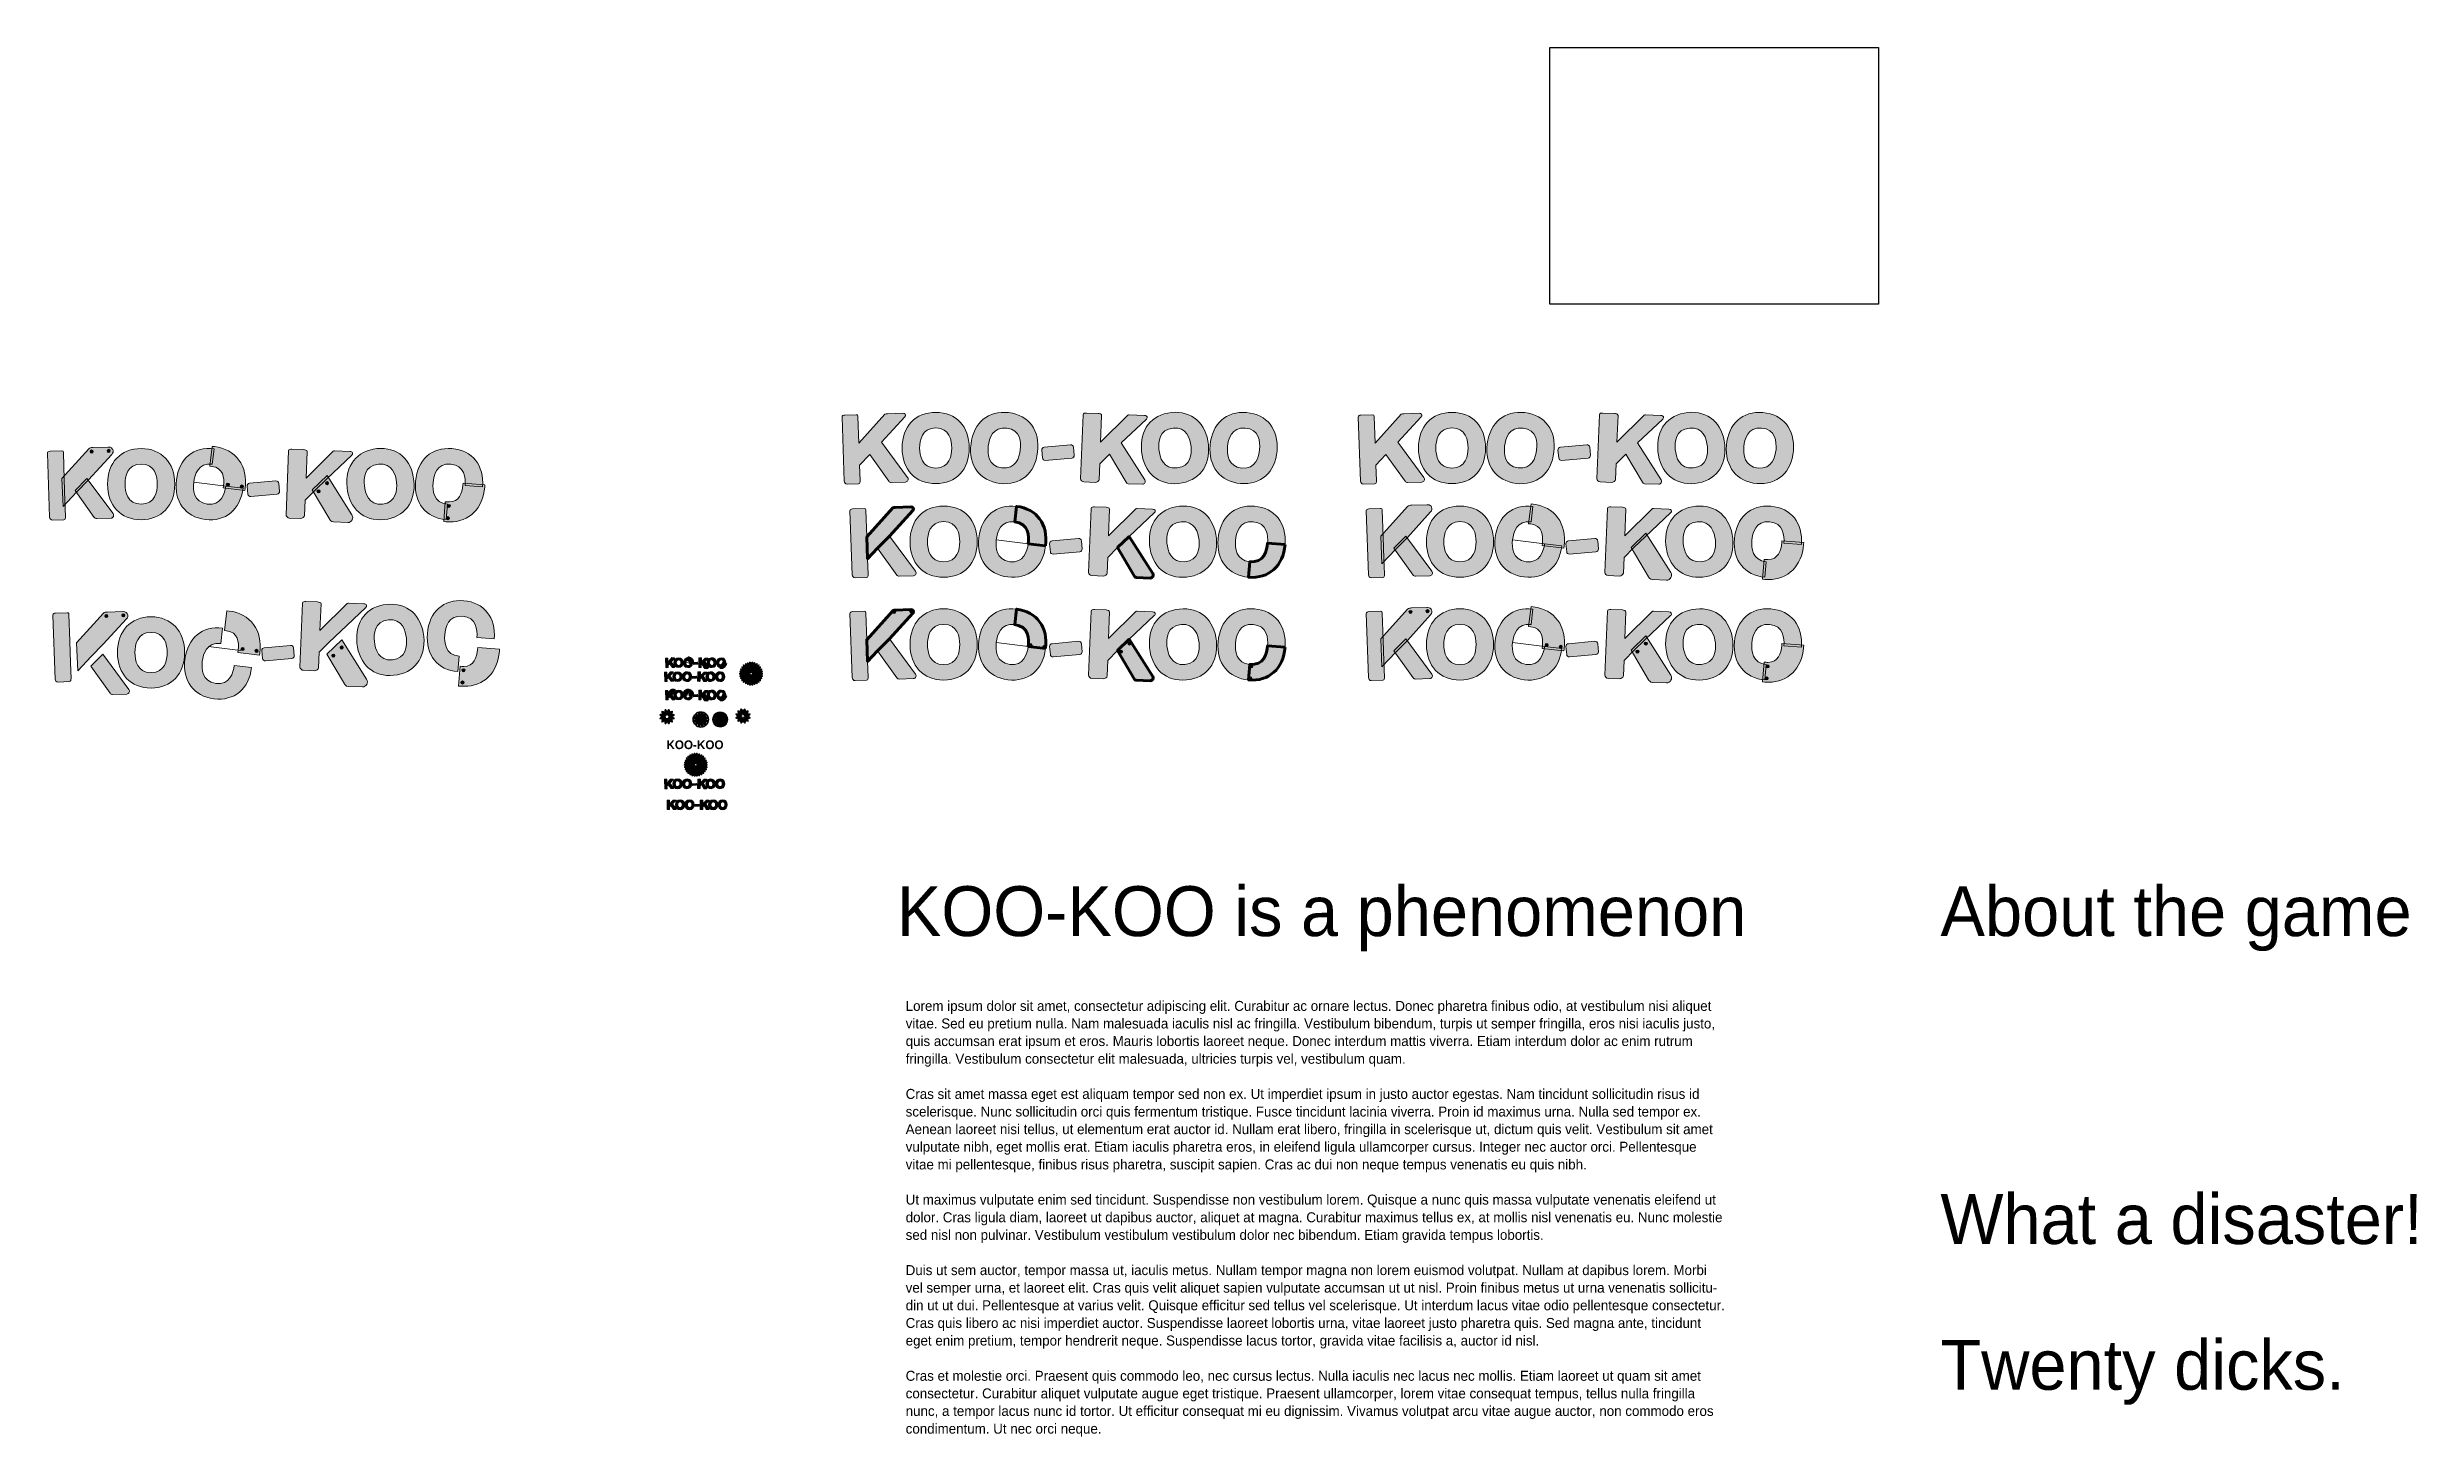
# Model space of a CAD drawing. Header units: inches. Extents: x -593 to 1685, y -710 to 625.
import ezdxf

# ---------------------------------------------------------------- set-up
doc = ezdxf.new("R2010")
doc.units = ezdxf.units.IN
doc.header["$MEASUREMENT"] = 0
doc.layers.add('Layer 1', color=7, linetype='Continuous')
picture_1 = doc.add_image_def('image1.png', size_in_pixel=(896, 700))

msp = doc.modelspace()

# ---------------------------------------------------------------- texts
at = {"layer": 'Layer 1', "color": 7, "true_color": 0xffffff, "attachment_point": 7}
for s, insert, char_height in [('\\fHK Grotesk|b1|i0|c0|p34;\\W1;KOO-KOO', (2.4, -49.6), 8.396), ('\\fMaiden Orange|b0|i0|c0|p34;\\W1;KOO-KOO is a phenomenon', (223.9, -243.7), 47.978), ('\\fMaiden Orange|b0|i0|c0|p34;\\W1;About the game', (1227.2, -243.7), 47.978), ('\\fHK Grotesk Regular|b0|i0|c0|p34;\\W1;Lorem ipsum dolor sit amet, consectetur adipiscing elit. Curabitur ac ornare lectus. Donec pharetra finibus odio, at vestibulum nisi aliquet ', (232.4, -304), 9.5956), ('\\fHK Grotesk Regular|b0|i0|c0|p34;\\W1;vitae. Sed eu pretium nulla. Nam malesuada iaculis nisl ac fringilla. Vestibulum bibendum, turpis ut semper fringilla, eros nisi iaculis justo, ', (232.4, -320.9), 9.5956), ('\\fHK Grotesk Regular|b0|i0|c0|p34;\\W1;quis accumsan erat ipsum et eros. Mauris lobortis laoreet neque. Donec interdum mattis viverra. Etiam interdum dolor ac enim rutrum ', (232.4, -337.8), 9.5956), ('\\fHK Grotesk Regular|b0|i0|c0|p34;\\W1;fringilla. Vestibulum consectetur elit malesuada, ultricies turpis vel, vestibulum quam.', (232.4, -354.8), 9.5956), ('\\fHK Grotesk Regular|b0|i0|c0|p34;\\W1;Cras sit amet massa eget est aliquam tempor sed non ex. Ut imperdiet ipsum in justo auctor egestas. Nam tincidunt sollicitudin risus id ', (232.4, -388.6), 9.5956), ('\\fHK Grotesk Regular|b0|i0|c0|p34;\\W1;Aenean laoreet nisi tellus, ut elementum erat auctor id. Nullam erat libero, fringilla in scelerisque ut, dictum quis velit. Vestibulum sit amet ', (232.4, -422.5), 9.5956), ('\\fHK Grotesk Regular|b0|i0|c0|p34;\\W1;scelerisque. Nunc sollicitudin orci quis fermentum tristique. Fusce tincidunt lacinia viverra. Proin id maximus urna. Nulla sed tempor ex. ', (232.4, -405.6), 9.5956), ('\\fHK Grotesk Regular|b0|i0|c0|p34;\\W1;vulputate nibh, eget mollis erat. Etiam iaculis pharetra eros, in eleifend ligula ullamcorper cursus. Integer nec auctor orci. Pellentesque ', (232.4, -439.4), 9.5956), ('\\fHK Grotesk Regular|b0|i0|c0|p34;\\W1;vitae mi pellentesque, finibus risus pharetra, suscipit sapien. Cras ac dui non neque tempus venenatis eu quis nibh.', (232.4, -456.4), 9.5956), ('\\fHK Grotesk Regular|b0|i0|c0|p34;\\W1;Ut maximus vulputate enim sed tincidunt. Suspendisse non vestibulum lorem. Quisque a nunc quis massa vulputate venenatis eleifend ut ', (232.4, -490.2), 9.5956), ('\\fMaiden Orange|b0|i0|c0|p34;\\W1;What a disaster!', (1227.2, -525.9), 47.978), ('\\fHK Grotesk Regular|b0|i0|c0|p34;\\W1;dolor. Cras ligula diam, laoreet ut dapibus auctor, aliquet at magna. Curabitur maximus tellus ex, at mollis nisl venenatis eu. Nunc molestie ', (232.4, -507.2), 9.5956), ('\\fHK Grotesk Regular|b0|i0|c0|p34;\\W1;sed nisl non pulvinar. Vestibulum vestibulum vestibulum dolor nec bibendum. Etiam gravida tempus lobortis.', (232.4, -524.1), 9.5956), ('\\fHK Grotesk Regular|b0|i0|c0|p34;\\W1;Duis ut sem auctor, tempor massa ut, iaculis metus. Nullam tempor magna non lorem euismod volutpat. Nullam at dapibus lorem. Morbi ', (232.4, -558), 9.5956), ('\\fHK Grotesk Regular|b0|i0|c0|p34;\\W1;vel semper urna, et laoreet elit. Cras quis velit aliquet sapien vulputate accumsan ut ut nisl. Proin finibus metus ut urna venenatis sollicitu-', (232.4, -574.9), 9.5956), ('\\fHK Grotesk Regular|b0|i0|c0|p34;\\W1;din ut ut dui. Pellentesque at varius velit. Quisque efficitur sed tellus vel scelerisque. Ut interdum lacus vitae odio pellentesque consectetur. ', (232.4, -591.8), 9.5956), ('\\fHK Grotesk Regular|b0|i0|c0|p34;\\W1;eget enim pretium, tempor hendrerit neque. Suspendisse lacus tortor, gravida vitae facilisis a, auctor id nisl.', (232.4, -625.7), 9.5956), ('\\fHK Grotesk Regular|b0|i0|c0|p34;\\W1;Cras quis libero ac nisi imperdiet auctor. Suspendisse laoreet lobortis urna, vitae laoreet justo pharetra quis. Sed magna ante, tincidunt ', (232.4, -608.8), 9.5956), ('\\fMaiden Orange|b0|i0|c0|p34;\\W1;Twenty dicks.', (1227.2, -679.8), 47.978), ('\\fHK Grotesk Regular|b0|i0|c0|p34;\\W1;Cras et molestie orci. Praesent quis commodo leo, nec cursus lectus. Nulla iaculis nec lacus nec mollis. Etiam laoreet ut quam sit amet ', (232.4, -659.6), 9.5956), ('\\fHK Grotesk Regular|b0|i0|c0|p34;\\W1;consectetur. Curabitur aliquet vulputate augue eget tristique. Praesent ullamcorper, lorem vitae consequat tempus, tellus nulla fringilla ', (232.4, -676.5), 9.5956), ('\\fHK Grotesk Regular|b0|i0|c0|p34;\\W1;nunc, a tempor lacus nunc id tortor. Ut efficitur consequat mi eu dignissim. Vivamus volutpat arcu vitae augue auctor, non commodo eros ', (232.4, -693.4), 9.5956), ('\\fHK Grotesk Regular|b0|i0|c0|p34;\\W1;condimentum. Ut nec orci neque.', (232.4, -710.4), 9.596)]:
    msp.add_mtext(s, dxfattribs=dict(at, insert=insert, char_height=char_height))

# ---------------------------------------------------------------- blocks, each defined once
blk = doc.blocks.new('block 2')
at = {"layer": 'Layer 1', "true_color": 0xffffff}
h = blk.add_hatch(color=7, dxfattribs=at)
h.dxf.hatch_style = 2
edge = h.paths.add_edge_path()
edge.add_spline(control_points=[(8.3, -102.2), (8.3, -102.2), (11.5, -98.9), (11.5, -98.9), (11.6, -98.8), (11.7, -98.7), (11.6, -98.6), (11.5, -98.5), (11.4, -98.4), (11.3, -98.4), (11.3, -98.4), (9.2, -98.4), (9.2, -98.4), (9.1, -98.4), (9, -98.4), (8.9, -98.5), (8.9, -98.5), (5.3, -102.2), (5.3, -102.2), (5.3, -102.2), (5.3, -98.7), (5.3, -98.7), (5.3, -98.5), (5.3, -98.4), (5.1, -98.4), (5.1, -98.4), (3.5, -98.4), (3.5, -98.4), (3.3, -98.4), (3.2, -98.5), (3.2, -98.7), (3.2, -98.7), (3.2, -107.2), (3.2, -107.2), (3.2, -107.4), (3.3, -107.6), (3.5, -107.6), (3.5, -107.6), (5.1, -107.6), (5.1, -107.6), (5.3, -107.6), (5.3, -107.4), (5.3, -107.2), (5.3, -107.2), (5.3, -105.1), (5.3, -105.1), (5.3, -105.1), (6.7, -103.7), (6.7, -103.7), (6.7, -103.7), (9.1, -107.4), (9.1, -107.4), (9.2, -107.5), (9.3, -107.6), (9.4, -107.6), (9.4, -107.6), (11.3, -107.6), (11.3, -107.6), (11.5, -107.6), (11.6, -107.5), (11.6, -107.4), (11.7, -107.3), (11.7, -107.1), (11.6, -107), (11.6, -107), (8.3, -102.2), (8.3, -102.2)], knot_values=[0, 0, 0, 0, 1, 1, 1, 2, 2, 2, 3, 3, 3, 4, 4, 4, 5, 5, 5, 6, 6, 6, 7, 7, 7, 8, 8, 8, 9, 9, 9, 10, 10, 10, 11, 11, 11, 12, 12, 12, 13, 13, 13, 14, 14, 14, 15, 15, 15, 16, 16, 16, 17, 17, 17, 18, 18, 18, 19, 19, 19, 20, 20, 20, 21, 21, 21, 22, 22, 22, 22], degree=3, periodic=1)
h = blk.add_hatch(color=7, dxfattribs=at)
h.dxf.hatch_style = 2
edge = h.paths.add_edge_path()
edge.add_spline(control_points=[(15.5, -98.2), (12.8, -98.2), (11, -100), (11, -102.9), (11, -105.8), (12.8, -107.7), (15.5, -107.7), (18.2, -107.7), (20, -105.8), (20, -102.9), (20, -100), (18.2, -98.2), (15.5, -98.2)], knot_values=[0, 0, 0, 0, 1, 1, 1, 2, 2, 2, 3, 3, 3, 4, 4, 4, 4], degree=3, periodic=1)
edge = h.paths.add_edge_path()
edge.add_spline(control_points=[(15.5, -105.6), (13.6, -105.6), (13.3, -103.9), (13.3, -102.9), (13.3, -101.9), (13.6, -100.3), (15.5, -100.3), (17.4, -100.3), (17.6, -101.9), (17.6, -102.9), (17.6, -103.9), (17.4, -105.6), (15.5, -105.6)], knot_values=[0, 0, 0, 0, 1, 1, 1, 2, 2, 2, 3, 3, 3, 4, 4, 4, 4], degree=3, periodic=1)
h = blk.add_hatch(color=7, dxfattribs=at)
h.dxf.hatch_style = 2
edge = h.paths.add_edge_path()
edge.add_spline(control_points=[(24.6, -98.2), (21.9, -98.2), (20.2, -100), (20.2, -102.9), (20.2, -105.8), (21.9, -107.7), (24.6, -107.7), (27.3, -107.7), (29.1, -105.8), (29.1, -102.9), (29.1, -100), (27.3, -98.2), (24.6, -98.2)], knot_values=[0, 0, 0, 0, 1, 1, 1, 2, 2, 2, 3, 3, 3, 4, 4, 4, 4], degree=3, periodic=1)
edge = h.paths.add_edge_path()
edge.add_spline(control_points=[(24.6, -105.6), (22.8, -105.6), (22.5, -103.9), (22.5, -102.9), (22.5, -101.9), (22.8, -100.3), (24.6, -100.3), (26.5, -100.3), (26.8, -101.9), (26.8, -102.9), (26.8, -103.9), (26.5, -105.6), (24.6, -105.6)], knot_values=[0, 0, 0, 0, 1, 1, 1, 2, 2, 2, 3, 3, 3, 4, 4, 4, 4], degree=3, periodic=1)
h = blk.add_hatch(color=7, dxfattribs=at)
h.dxf.hatch_style = 2
edge = h.paths.add_edge_path()
edge.add_spline(control_points=[(33.9, -103), (33.9, -102.8), (33.7, -102.7), (33.5, -102.7), (33.5, -102.7), (30, -102.7), (30, -102.7), (29.8, -102.7), (29.6, -102.8), (29.6, -103), (29.6, -103), (29.6, -104.1), (29.6, -104.1), (29.6, -104.3), (29.8, -104.4), (30, -104.4), (30, -104.4), (33.5, -104.4), (33.5, -104.4), (33.7, -104.4), (33.9, -104.3), (33.9, -104.1), (33.9, -104.1), (33.9, -103), (33.9, -103)], knot_values=[0, 0, 0, 0, 1, 1, 1, 2, 2, 2, 3, 3, 3, 4, 4, 4, 5, 5, 5, 6, 6, 6, 7, 7, 7, 8, 8, 8, 8], degree=3, periodic=1)
h = blk.add_hatch(color=7, dxfattribs=at)
h.dxf.hatch_style = 2
edge = h.paths.add_edge_path()
edge.add_spline(control_points=[(40.2, -102.2), (40.2, -102.2), (43.4, -98.9), (43.4, -98.9), (43.5, -98.8), (43.5, -98.7), (43.4, -98.6), (43.4, -98.5), (43.2, -98.4), (43.1, -98.4), (43.1, -98.4), (41.1, -98.4), (41.1, -98.4), (41, -98.4), (40.9, -98.4), (40.9, -98.5), (40.9, -98.5), (37.4, -102.2), (37.4, -102.2), (37.4, -102.2), (37.4, -98.7), (37.4, -98.7), (37.4, -98.5), (37.1, -98.4), (36.9, -98.4), (36.9, -98.4), (35.4, -98.4), (35.4, -98.4), (35.2, -98.4), (34.9, -98.5), (34.9, -98.7), (34.9, -98.7), (34.9, -107.2), (34.9, -107.2), (34.9, -107.4), (35.2, -107.6), (35.4, -107.6), (35.4, -107.6), (36.9, -107.6), (36.9, -107.6), (37.1, -107.6), (37.4, -107.4), (37.4, -107.2), (37.4, -107.2), (37.4, -105.1), (37.4, -105.1), (37.4, -105.1), (38.7, -103.7), (38.7, -103.7), (38.7, -103.7), (41, -107.4), (41, -107.4), (41.1, -107.5), (41.1, -107.6), (41.3, -107.6), (41.3, -107.6), (43.2, -107.6), (43.2, -107.6), (43.3, -107.6), (43.4, -107.5), (43.5, -107.4), (43.5, -107.3), (43.5, -107.1), (43.5, -107), (43.5, -107), (40.2, -102.2), (40.2, -102.2)], knot_values=[0, 0, 0, 0, 1, 1, 1, 2, 2, 2, 3, 3, 3, 4, 4, 4, 5, 5, 5, 6, 6, 6, 7, 7, 7, 8, 8, 8, 9, 9, 9, 10, 10, 10, 11, 11, 11, 12, 12, 12, 13, 13, 13, 14, 14, 14, 15, 15, 15, 16, 16, 16, 17, 17, 17, 18, 18, 18, 19, 19, 19, 20, 20, 20, 21, 21, 21, 22, 22, 22, 22], degree=3, periodic=1)
h = blk.add_hatch(color=7, dxfattribs=at)
h.dxf.hatch_style = 2
edge = h.paths.add_edge_path()
edge.add_spline(control_points=[(47.3, -98.2), (44.6, -98.2), (42.9, -100), (42.9, -102.9), (42.9, -105.8), (44.6, -107.7), (47.3, -107.7), (50, -107.7), (51.8, -105.8), (51.8, -102.9), (51.8, -100), (50, -98.2), (47.3, -98.2)], knot_values=[0, 0, 0, 0, 1, 1, 1, 2, 2, 2, 3, 3, 3, 4, 4, 4, 4], degree=3, periodic=1)
edge = h.paths.add_edge_path()
edge.add_spline(control_points=[(47.3, -105.6), (45.5, -105.6), (45.2, -103.9), (45.2, -102.9), (45.2, -101.9), (45.5, -100.3), (47.3, -100.3), (49.2, -100.3), (49.5, -101.9), (49.5, -102.9), (49.5, -103.9), (49.2, -105.6), (47.3, -105.6)], knot_values=[0, 0, 0, 0, 1, 1, 1, 2, 2, 2, 3, 3, 3, 4, 4, 4, 4], degree=3, periodic=1)
h = blk.add_hatch(color=7, dxfattribs=at)
h.dxf.hatch_style = 2
edge = h.paths.add_edge_path()
edge.add_spline(control_points=[(56.4, -98.2), (53.7, -98.2), (52, -100), (52, -102.9), (52, -105.8), (53.7, -107.7), (56.4, -107.7), (59.2, -107.7), (60.9, -105.8), (60.9, -102.9), (60.9, -100), (59.2, -98.2), (56.4, -98.2)], knot_values=[0, 0, 0, 0, 1, 1, 1, 2, 2, 2, 3, 3, 3, 4, 4, 4, 4], degree=3, periodic=1)
edge = h.paths.add_edge_path()
edge.add_spline(control_points=[(56.4, -105.6), (54.6, -105.6), (54.3, -103.9), (54.3, -102.9), (54.3, -101.9), (54.6, -100.3), (56.4, -100.3), (58.3, -100.3), (58.6, -101.9), (58.6, -102.9), (58.6, -103.9), (58.3, -105.6), (56.4, -105.6)], knot_values=[0, 0, 0, 0, 1, 1, 1, 2, 2, 2, 3, 3, 3, 4, 4, 4, 4], degree=3, periodic=1)
at = {"layer": 'Layer 1', "lineweight": 0}
for points, knots in [([(8.3, -102.2), (8.3, -102.2), (11.5, -98.9), (11.5, -98.9), (11.6, -98.8), (11.7, -98.7), (11.6, -98.6), (11.5, -98.5), (11.4, -98.4), (11.3, -98.4), (11.3, -98.4), (9.2, -98.4), (9.2, -98.4), (9.1, -98.4), (9, -98.4), (8.9, -98.5), (8.9, -98.5), (5.3, -102.2), (5.3, -102.2), (5.3, -102.2), (5.3, -98.7), (5.3, -98.7), (5.3, -98.5), (5.3, -98.4), (5.1, -98.4), (5.1, -98.4), (3.5, -98.4), (3.5, -98.4), (3.3, -98.4), (3.2, -98.5), (3.2, -98.7), (3.2, -98.7), (3.2, -107.2), (3.2, -107.2), (3.2, -107.4), (3.3, -107.6), (3.5, -107.6), (3.5, -107.6), (5.1, -107.6), (5.1, -107.6), (5.3, -107.6), (5.3, -107.4), (5.3, -107.2), (5.3, -107.2), (5.3, -105.1), (5.3, -105.1), (5.3, -105.1), (6.7, -103.7), (6.7, -103.7), (6.7, -103.7), (9.1, -107.4), (9.1, -107.4), (9.2, -107.5), (9.3, -107.6), (9.4, -107.6), (9.4, -107.6), (11.3, -107.6), (11.3, -107.6), (11.5, -107.6), (11.6, -107.5), (11.6, -107.4), (11.7, -107.3), (11.7, -107.1), (11.6, -107), (11.6, -107), (8.3, -102.2), (8.3, -102.2)], [0, 0, 0, 0, 1, 1, 1, 2, 2, 2, 3, 3, 3, 4, 4, 4, 5, 5, 5, 6, 6, 6, 7, 7, 7, 8, 8, 8, 9, 9, 9, 10, 10, 10, 11, 11, 11, 12, 12, 12, 13, 13, 13, 14, 14, 14, 15, 15, 15, 16, 16, 16, 17, 17, 17, 18, 18, 18, 19, 19, 19, 20, 20, 20, 21, 21, 21, 22, 22, 22, 22]), ([(15.5, -98.2), (12.8, -98.2), (11, -100), (11, -102.9), (11, -105.8), (12.8, -107.7), (15.5, -107.7), (18.2, -107.7), (20, -105.8), (20, -102.9), (20, -100), (18.2, -98.2), (15.5, -98.2)], [0, 0, 0, 0, 1, 1, 1, 2, 2, 2, 3, 3, 3, 4, 4, 4, 4]), ([(15.5, -105.6), (13.6, -105.6), (13.3, -103.9), (13.3, -102.9), (13.3, -101.9), (13.6, -100.3), (15.5, -100.3), (17.4, -100.3), (17.6, -101.9), (17.6, -102.9), (17.6, -103.9), (17.4, -105.6), (15.5, -105.6)], [0, 0, 0, 0, 1, 1, 1, 2, 2, 2, 3, 3, 3, 4, 4, 4, 4]), ([(24.6, -98.2), (21.9, -98.2), (20.2, -100), (20.2, -102.9), (20.2, -105.8), (21.9, -107.7), (24.6, -107.7), (27.3, -107.7), (29.1, -105.8), (29.1, -102.9), (29.1, -100), (27.3, -98.2), (24.6, -98.2)], [0, 0, 0, 0, 1, 1, 1, 2, 2, 2, 3, 3, 3, 4, 4, 4, 4]), ([(24.6, -105.6), (22.8, -105.6), (22.5, -103.9), (22.5, -102.9), (22.5, -101.9), (22.8, -100.3), (24.6, -100.3), (26.5, -100.3), (26.8, -101.9), (26.8, -102.9), (26.8, -103.9), (26.5, -105.6), (24.6, -105.6)], [0, 0, 0, 0, 1, 1, 1, 2, 2, 2, 3, 3, 3, 4, 4, 4, 4]), ([(33.9, -103), (33.9, -102.8), (33.7, -102.7), (33.5, -102.7), (33.5, -102.7), (30, -102.7), (30, -102.7), (29.8, -102.7), (29.6, -102.8), (29.6, -103), (29.6, -103), (29.6, -104.1), (29.6, -104.1), (29.6, -104.3), (29.8, -104.4), (30, -104.4), (30, -104.4), (33.5, -104.4), (33.5, -104.4), (33.7, -104.4), (33.9, -104.3), (33.9, -104.1), (33.9, -104.1), (33.9, -103), (33.9, -103)], [0, 0, 0, 0, 1, 1, 1, 2, 2, 2, 3, 3, 3, 4, 4, 4, 5, 5, 5, 6, 6, 6, 7, 7, 7, 8, 8, 8, 8]), ([(40.2, -102.2), (40.2, -102.2), (43.4, -98.9), (43.4, -98.9), (43.5, -98.8), (43.5, -98.7), (43.4, -98.6), (43.4, -98.5), (43.2, -98.4), (43.1, -98.4), (43.1, -98.4), (41.1, -98.4), (41.1, -98.4), (41, -98.4), (40.9, -98.4), (40.9, -98.5), (40.9, -98.5), (37.4, -102.2), (37.4, -102.2), (37.4, -102.2), (37.4, -98.7), (37.4, -98.7), (37.4, -98.5), (37.1, -98.4), (36.9, -98.4), (36.9, -98.4), (35.4, -98.4), (35.4, -98.4), (35.2, -98.4), (34.9, -98.5), (34.9, -98.7), (34.9, -98.7), (34.9, -107.2), (34.9, -107.2), (34.9, -107.4), (35.2, -107.6), (35.4, -107.6), (35.4, -107.6), (36.9, -107.6), (36.9, -107.6), (37.1, -107.6), (37.4, -107.4), (37.4, -107.2), (37.4, -107.2), (37.4, -105.1), (37.4, -105.1), (37.4, -105.1), (38.7, -103.7), (38.7, -103.7), (38.7, -103.7), (41, -107.4), (41, -107.4), (41.1, -107.5), (41.1, -107.6), (41.3, -107.6), (41.3, -107.6), (43.2, -107.6), (43.2, -107.6), (43.3, -107.6), (43.4, -107.5), (43.5, -107.4), (43.5, -107.3), (43.5, -107.1), (43.5, -107), (43.5, -107), (40.2, -102.2), (40.2, -102.2)], [0, 0, 0, 0, 1, 1, 1, 2, 2, 2, 3, 3, 3, 4, 4, 4, 5, 5, 5, 6, 6, 6, 7, 7, 7, 8, 8, 8, 9, 9, 9, 10, 10, 10, 11, 11, 11, 12, 12, 12, 13, 13, 13, 14, 14, 14, 15, 15, 15, 16, 16, 16, 17, 17, 17, 18, 18, 18, 19, 19, 19, 20, 20, 20, 21, 21, 21, 22, 22, 22, 22]), ([(47.3, -98.2), (44.6, -98.2), (42.9, -100), (42.9, -102.9), (42.9, -105.8), (44.6, -107.7), (47.3, -107.7), (50, -107.7), (51.8, -105.8), (51.8, -102.9), (51.8, -100), (50, -98.2), (47.3, -98.2)], [0, 0, 0, 0, 1, 1, 1, 2, 2, 2, 3, 3, 3, 4, 4, 4, 4]), ([(47.3, -105.6), (45.5, -105.6), (45.2, -103.9), (45.2, -102.9), (45.2, -101.9), (45.5, -100.3), (47.3, -100.3), (49.2, -100.3), (49.5, -101.9), (49.5, -102.9), (49.5, -103.9), (49.2, -105.6), (47.3, -105.6)], [0, 0, 0, 0, 1, 1, 1, 2, 2, 2, 3, 3, 3, 4, 4, 4, 4]), ([(56.4, -98.2), (53.7, -98.2), (52, -100), (52, -102.9), (52, -105.8), (53.7, -107.7), (56.4, -107.7), (59.2, -107.7), (60.9, -105.8), (60.9, -102.9), (60.9, -100), (59.2, -98.2), (56.4, -98.2)], [0, 0, 0, 0, 1, 1, 1, 2, 2, 2, 3, 3, 3, 4, 4, 4, 4]), ([(56.4, -105.6), (54.6, -105.6), (54.3, -103.9), (54.3, -102.9), (54.3, -101.9), (54.6, -100.3), (56.4, -100.3), (58.3, -100.3), (58.6, -101.9), (58.6, -102.9), (58.6, -103.9), (58.3, -105.6), (56.4, -105.6)], [0, 0, 0, 0, 1, 1, 1, 2, 2, 2, 3, 3, 3, 4, 4, 4, 4])]:
    blk.add_open_spline(points, degree=3, knots=knots, dxfattribs=at)
blk = doc.blocks.new('block 3')
at = {"layer": 'Layer 1', "true_color": 0xffffff}
h = blk.add_hatch(color=7, dxfattribs=at)
h.dxf.hatch_style = 2
edge = h.paths.add_edge_path()
edge.add_spline(control_points=[(5.8, -82.1), (5.8, -82.1), (8.9, -78.7), (8.9, -78.7), (9, -78.6), (9, -78.5), (9, -78.3), (8.9, -78.2), (8.8, -78.2), (8.6, -78.2), (8.6, -78.2), (6.6, -78.3), (6.6, -78.3), (6.5, -78.3), (6.3, -78.3), (6.3, -78.3), (6.3, -78.3), (2.8, -82.2), (2.8, -82.2), (2.8, -82.2), (2.7, -78.6), (2.7, -78.6), (2.7, -78.4), (2.6, -78.4), (2.4, -78.4), (2.4, -78.4), (0.9, -78.5), (0.9, -78.5), (0.7, -78.5), (0.6, -78.5), (0.6, -78.7), (0.6, -78.7), (0.9, -87.2), (0.9, -87.2), (0.9, -87.4), (1, -87.6), (1.2, -87.6), (1.2, -87.6), (2.8, -87.6), (2.8, -87.6), (3, -87.6), (3, -87.3), (3, -87.2), (3, -87.2), (2.9, -85.1), (2.9, -85.1), (2.9, -85.1), (4.2, -83.7), (4.2, -83.7), (4.2, -83.7), (6.8, -87.2), (6.8, -87.2), (6.9, -87.3), (7, -87.4), (7.1, -87.4), (7.1, -87.4), (9, -87.4), (9, -87.4), (9.2, -87.3), (9.3, -87.2), (9.3, -87.1), (9.4, -87), (9.4, -86.9), (9.3, -86.7), (9.3, -86.7), (5.8, -82.1), (5.8, -82.1)], knot_values=[0, 0, 0, 0, 1, 1, 1, 2, 2, 2, 3, 3, 3, 4, 4, 4, 5, 5, 5, 6, 6, 6, 7, 7, 7, 8, 8, 8, 9, 9, 9, 10, 10, 10, 11, 11, 11, 12, 12, 12, 13, 13, 13, 14, 14, 14, 15, 15, 15, 16, 16, 16, 17, 17, 17, 18, 18, 18, 19, 19, 19, 20, 20, 20, 21, 21, 21, 22, 22, 22, 22], degree=3, periodic=1)
h = blk.add_hatch(color=7, dxfattribs=at)
h.dxf.hatch_style = 2
edge = h.paths.add_edge_path()
edge.add_spline(control_points=[(13, -78.1), (10.3, -78.1), (8.6, -79.9), (8.6, -82.8), (8.6, -85.7), (10.3, -87.6), (13, -87.6), (15.7, -87.6), (17.5, -85.7), (17.5, -82.8), (17.5, -79.9), (15.7, -78.1), (13, -78.1)], knot_values=[0, 0, 0, 0, 1, 1, 1, 2, 2, 2, 3, 3, 3, 4, 4, 4, 4], degree=3, periodic=1)
edge = h.paths.add_edge_path()
edge.add_spline(control_points=[(13, -85.5), (11.2, -85.5), (10.9, -83.8), (10.9, -82.8), (10.9, -81.8), (11.2, -80.1), (13, -80.1), (14.9, -80.1), (15.2, -81.8), (15.2, -82.8), (15.2, -83.8), (14.9, -85.5), (13, -85.5)], knot_values=[0, 0, 0, 0, 1, 1, 1, 2, 2, 2, 3, 3, 3, 4, 4, 4, 4], degree=3, periodic=1)
h = blk.add_hatch(color=7, dxfattribs=at)
h.dxf.hatch_style = 2
edge = h.paths.add_edge_path()
edge.add_spline(control_points=[(22.7, -78.1), (20, -77.8), (18.1, -79.4), (17.7, -82.3), (17.4, -85.1), (18.9, -87.2), (21.6, -87.5), (24.3, -87.8), (26.2, -86.2), (26.6, -83.4), (26.9, -80.5), (25.4, -78.4), (22.7, -78.1)], knot_values=[0, 0, 0, 0, 1, 1, 1, 2, 2, 2, 3, 3, 3, 4, 4, 4, 4], degree=3, periodic=1)
edge = h.paths.add_edge_path()
edge.add_spline(control_points=[(21.8, -85.5), (20, -85.2), (19.9, -83.5), (20, -82.6), (20.1, -81.6), (20.6, -79.9), (22.5, -80.2), (24.3, -80.4), (24.4, -82.1), (24.3, -83.1), (24.2, -84.1), (23.7, -85.7), (21.8, -85.5)], knot_values=[0, 0, 0, 0, 1, 1, 1, 2, 2, 2, 3, 3, 3, 4, 4, 4, 4], degree=3, periodic=1)
h = blk.add_hatch(color=7, dxfattribs=at)
h.dxf.hatch_style = 2
edge = h.paths.add_edge_path()
edge.add_spline(control_points=[(31.3, -82.7), (31.3, -82.5), (31.2, -82.4), (31, -82.4), (31, -82.4), (27.4, -82.7), (27.4, -82.7), (27.3, -82.7), (27.1, -82.9), (27.1, -83.1), (27.1, -83.1), (27.2, -84.1), (27.2, -84.1), (27.2, -84.3), (27.4, -84.5), (27.6, -84.5), (27.6, -84.5), (31.1, -84.2), (31.1, -84.2), (31.3, -84.1), (31.5, -84), (31.4, -83.8), (31.4, -83.8), (31.3, -82.7), (31.3, -82.7)], knot_values=[0, 0, 0, 0, 1, 1, 1, 2, 2, 2, 3, 3, 3, 4, 4, 4, 5, 5, 5, 6, 6, 6, 7, 7, 7, 8, 8, 8, 8], degree=3, periodic=1)
h = blk.add_hatch(color=7, dxfattribs=at)
h.dxf.hatch_style = 2
edge = h.paths.add_edge_path()
edge.add_spline(control_points=[(37.7, -82.1), (37.7, -82.1), (41, -79), (41, -79), (41.1, -78.9), (41.2, -78.8), (41.1, -78.6), (41.1, -78.5), (41, -78.5), (40.8, -78.5), (40.8, -78.5), (38.8, -78.4), (38.8, -78.4), (38.7, -78.4), (38.6, -78.4), (38.6, -78.4), (38.6, -78.4), (35, -82), (35, -82), (35, -82), (35.1, -78.5), (35.1, -78.5), (35.1, -78.3), (34.8, -78.2), (34.6, -78.2), (34.6, -78.2), (33.1, -78.2), (33.1, -78.2), (32.9, -78.2), (32.6, -78.2), (32.6, -78.4), (32.6, -78.4), (32.3, -86.9), (32.3, -86.9), (32.3, -87.1), (32.5, -87.3), (32.7, -87.3), (32.7, -87.3), (34.3, -87.4), (34.3, -87.4), (34.5, -87.4), (34.8, -87.2), (34.8, -87), (34.8, -87), (34.8, -84.9), (34.8, -84.9), (34.8, -84.9), (36.2, -83.6), (36.2, -83.6), (36.2, -83.6), (38.4, -87.4), (38.4, -87.4), (38.4, -87.5), (38.5, -87.6), (38.6, -87.6), (38.6, -87.6), (40.5, -87.6), (40.5, -87.6), (40.6, -87.6), (40.8, -87.6), (40.8, -87.4), (40.9, -87.3), (40.9, -87.2), (40.8, -87.1), (40.8, -87.1), (37.7, -82.1), (37.7, -82.1)], knot_values=[0, 0, 0, 0, 1, 1, 1, 2, 2, 2, 3, 3, 3, 4, 4, 4, 5, 5, 5, 6, 6, 6, 7, 7, 7, 8, 8, 8, 9, 9, 9, 10, 10, 10, 11, 11, 11, 12, 12, 12, 13, 13, 13, 14, 14, 14, 15, 15, 15, 16, 16, 16, 17, 17, 17, 18, 18, 18, 19, 19, 19, 20, 20, 20, 21, 21, 21, 22, 22, 22, 22], degree=3, periodic=1)
h = blk.add_hatch(color=7, dxfattribs=at)
h.dxf.hatch_style = 2
edge = h.paths.add_edge_path()
edge.add_spline(control_points=[(44.4, -78.1), (41.7, -78.4), (40.1, -80.4), (40.4, -83.3), (40.7, -86.1), (42.6, -87.8), (45.3, -87.5), (48, -87.3), (49.6, -85.2), (49.3, -82.4), (49, -79.5), (47.1, -77.8), (44.4, -78.1)], knot_values=[0, 0, 0, 0, 1, 1, 1, 2, 2, 2, 3, 3, 3, 4, 4, 4, 4], degree=3, periodic=1)
edge = h.paths.add_edge_path()
edge.add_spline(control_points=[(45.1, -85.5), (43.3, -85.7), (42.8, -84), (42.7, -83), (42.6, -82), (42.7, -80.3), (44.6, -80.2), (46.4, -80), (46.9, -81.6), (47, -82.6), (47.1, -83.6), (47, -85.3), (45.1, -85.5)], knot_values=[0, 0, 0, 0, 1, 1, 1, 2, 2, 2, 3, 3, 3, 4, 4, 4, 4], degree=3, periodic=1)
h = blk.add_hatch(color=7, dxfattribs=at)
h.dxf.hatch_style = 2
edge = h.paths.add_edge_path()
edge.add_spline(control_points=[(54.4, -78.1), (51.7, -77.9), (49.8, -79.6), (49.5, -82.4), (49.3, -85.3), (50.9, -87.3), (53.6, -87.5), (56.3, -87.8), (58.2, -86.1), (58.4, -83.2), (58.7, -80.3), (57.1, -78.3), (54.4, -78.1)], knot_values=[0, 0, 0, 0, 1, 1, 1, 2, 2, 2, 3, 3, 3, 4, 4, 4, 4], degree=3, periodic=1)
edge = h.paths.add_edge_path()
edge.add_spline(control_points=[(53.8, -85.5), (51.9, -85.3), (51.8, -83.6), (51.8, -82.6), (51.9, -81.6), (52.3, -80), (54.2, -80.2), (56.1, -80.3), (56.2, -82), (56.1, -83), (56, -84), (55.6, -85.6), (53.8, -85.5)], knot_values=[0, 0, 0, 0, 1, 1, 1, 2, 2, 2, 3, 3, 3, 4, 4, 4, 4], degree=3, periodic=1)
at = {"layer": 'Layer 1', "lineweight": 0}
for points, knots in [([(5.8, -82.1), (5.8, -82.1), (8.9, -78.7), (8.9, -78.7), (9, -78.6), (9, -78.5), (9, -78.3), (8.9, -78.2), (8.8, -78.2), (8.6, -78.2), (8.6, -78.2), (6.6, -78.3), (6.6, -78.3), (6.5, -78.3), (6.3, -78.3), (6.3, -78.3), (6.3, -78.3), (2.8, -82.2), (2.8, -82.2), (2.8, -82.2), (2.7, -78.6), (2.7, -78.6), (2.7, -78.4), (2.6, -78.4), (2.4, -78.4), (2.4, -78.4), (0.9, -78.5), (0.9, -78.5), (0.7, -78.5), (0.6, -78.5), (0.6, -78.7), (0.6, -78.7), (0.9, -87.2), (0.9, -87.2), (0.9, -87.4), (1, -87.6), (1.2, -87.6), (1.2, -87.6), (2.8, -87.6), (2.8, -87.6), (3, -87.6), (3, -87.3), (3, -87.2), (3, -87.2), (2.9, -85.1), (2.9, -85.1), (2.9, -85.1), (4.2, -83.7), (4.2, -83.7), (4.2, -83.7), (6.8, -87.2), (6.8, -87.2), (6.9, -87.3), (7, -87.4), (7.1, -87.4), (7.1, -87.4), (9, -87.4), (9, -87.4), (9.2, -87.3), (9.3, -87.2), (9.3, -87.1), (9.4, -87), (9.4, -86.9), (9.3, -86.7), (9.3, -86.7), (5.8, -82.1), (5.8, -82.1)], [0, 0, 0, 0, 1, 1, 1, 2, 2, 2, 3, 3, 3, 4, 4, 4, 5, 5, 5, 6, 6, 6, 7, 7, 7, 8, 8, 8, 9, 9, 9, 10, 10, 10, 11, 11, 11, 12, 12, 12, 13, 13, 13, 14, 14, 14, 15, 15, 15, 16, 16, 16, 17, 17, 17, 18, 18, 18, 19, 19, 19, 20, 20, 20, 21, 21, 21, 22, 22, 22, 22]), ([(13, -78.1), (10.3, -78.1), (8.6, -79.9), (8.6, -82.8), (8.6, -85.7), (10.3, -87.6), (13, -87.6), (15.7, -87.6), (17.5, -85.7), (17.5, -82.8), (17.5, -79.9), (15.7, -78.1), (13, -78.1)], [0, 0, 0, 0, 1, 1, 1, 2, 2, 2, 3, 3, 3, 4, 4, 4, 4]), ([(13, -85.5), (11.2, -85.5), (10.9, -83.8), (10.9, -82.8), (10.9, -81.8), (11.2, -80.1), (13, -80.1), (14.9, -80.1), (15.2, -81.8), (15.2, -82.8), (15.2, -83.8), (14.9, -85.5), (13, -85.5)], [0, 0, 0, 0, 1, 1, 1, 2, 2, 2, 3, 3, 3, 4, 4, 4, 4]), ([(22.7, -78.1), (20, -77.8), (18.1, -79.4), (17.7, -82.3), (17.4, -85.1), (18.9, -87.2), (21.6, -87.5), (24.3, -87.8), (26.2, -86.2), (26.6, -83.4), (26.9, -80.5), (25.4, -78.4), (22.7, -78.1)], [0, 0, 0, 0, 1, 1, 1, 2, 2, 2, 3, 3, 3, 4, 4, 4, 4]), ([(21.8, -85.5), (20, -85.2), (19.9, -83.5), (20, -82.6), (20.1, -81.6), (20.6, -79.9), (22.5, -80.2), (24.3, -80.4), (24.4, -82.1), (24.3, -83.1), (24.2, -84.1), (23.7, -85.7), (21.8, -85.5)], [0, 0, 0, 0, 1, 1, 1, 2, 2, 2, 3, 3, 3, 4, 4, 4, 4]), ([(31.3, -82.7), (31.3, -82.5), (31.2, -82.4), (31, -82.4), (31, -82.4), (27.4, -82.7), (27.4, -82.7), (27.3, -82.7), (27.1, -82.9), (27.1, -83.1), (27.1, -83.1), (27.2, -84.1), (27.2, -84.1), (27.2, -84.3), (27.4, -84.5), (27.6, -84.5), (27.6, -84.5), (31.1, -84.2), (31.1, -84.2), (31.3, -84.1), (31.5, -84), (31.4, -83.8), (31.4, -83.8), (31.3, -82.7), (31.3, -82.7)], [0, 0, 0, 0, 1, 1, 1, 2, 2, 2, 3, 3, 3, 4, 4, 4, 5, 5, 5, 6, 6, 6, 7, 7, 7, 8, 8, 8, 8]), ([(37.7, -82.1), (37.7, -82.1), (41, -79), (41, -79), (41.1, -78.9), (41.2, -78.8), (41.1, -78.6), (41.1, -78.5), (41, -78.5), (40.8, -78.5), (40.8, -78.5), (38.8, -78.4), (38.8, -78.4), (38.7, -78.4), (38.6, -78.4), (38.6, -78.4), (38.6, -78.4), (35, -82), (35, -82), (35, -82), (35.1, -78.5), (35.1, -78.5), (35.1, -78.3), (34.8, -78.2), (34.6, -78.2), (34.6, -78.2), (33.1, -78.2), (33.1, -78.2), (32.9, -78.2), (32.6, -78.2), (32.6, -78.4), (32.6, -78.4), (32.3, -86.9), (32.3, -86.9), (32.3, -87.1), (32.5, -87.3), (32.7, -87.3), (32.7, -87.3), (34.3, -87.4), (34.3, -87.4), (34.5, -87.4), (34.8, -87.2), (34.8, -87), (34.8, -87), (34.8, -84.9), (34.8, -84.9), (34.8, -84.9), (36.2, -83.6), (36.2, -83.6), (36.2, -83.6), (38.4, -87.4), (38.4, -87.4), (38.4, -87.5), (38.5, -87.6), (38.6, -87.6), (38.6, -87.6), (40.5, -87.6), (40.5, -87.6), (40.6, -87.6), (40.8, -87.6), (40.8, -87.4), (40.9, -87.3), (40.9, -87.2), (40.8, -87.1), (40.8, -87.1), (37.7, -82.1), (37.7, -82.1)], [0, 0, 0, 0, 1, 1, 1, 2, 2, 2, 3, 3, 3, 4, 4, 4, 5, 5, 5, 6, 6, 6, 7, 7, 7, 8, 8, 8, 9, 9, 9, 10, 10, 10, 11, 11, 11, 12, 12, 12, 13, 13, 13, 14, 14, 14, 15, 15, 15, 16, 16, 16, 17, 17, 17, 18, 18, 18, 19, 19, 19, 20, 20, 20, 21, 21, 21, 22, 22, 22, 22]), ([(44.4, -78.1), (41.7, -78.4), (40.1, -80.4), (40.4, -83.3), (40.7, -86.1), (42.6, -87.8), (45.3, -87.5), (48, -87.3), (49.6, -85.2), (49.3, -82.4), (49, -79.5), (47.1, -77.8), (44.4, -78.1)], [0, 0, 0, 0, 1, 1, 1, 2, 2, 2, 3, 3, 3, 4, 4, 4, 4]), ([(45.1, -85.5), (43.3, -85.7), (42.8, -84), (42.7, -83), (42.6, -82), (42.7, -80.3), (44.6, -80.2), (46.4, -80), (46.9, -81.6), (47, -82.6), (47.1, -83.6), (47, -85.3), (45.1, -85.5)], [0, 0, 0, 0, 1, 1, 1, 2, 2, 2, 3, 3, 3, 4, 4, 4, 4]), ([(54.4, -78.1), (51.7, -77.9), (49.8, -79.6), (49.5, -82.4), (49.3, -85.3), (50.9, -87.3), (53.6, -87.5), (56.3, -87.8), (58.2, -86.1), (58.4, -83.2), (58.7, -80.3), (57.1, -78.3), (54.4, -78.1)], [0, 0, 0, 0, 1, 1, 1, 2, 2, 2, 3, 3, 3, 4, 4, 4, 4]), ([(53.8, -85.5), (51.9, -85.3), (51.8, -83.6), (51.8, -82.6), (51.9, -81.6), (52.3, -80), (54.2, -80.2), (56.1, -80.3), (56.2, -82), (56.1, -83), (56, -84), (55.6, -85.6), (53.8, -85.5)], [0, 0, 0, 0, 1, 1, 1, 2, 2, 2, 3, 3, 3, 4, 4, 4, 4])]:
    blk.add_open_spline(points, degree=3, knots=knots, dxfattribs=at)
blk = doc.blocks.new('block 4')
at = {"layer": 'Layer 1', "true_color": 0xffffff}
h = blk.add_hatch(color=7, dxfattribs=at)
h.dxf.hatch_style = 2
edge = h.paths.add_edge_path()
edge.add_spline(control_points=[(5.8, 21), (5.8, 21), (8.9, 24.3), (8.9, 24.3), (9, 24.4), (9, 24.5), (9, 24.7), (8.9, 24.8), (8.8, 24.8), (8.6, 24.8), (8.6, 24.8), (6.6, 24.8), (6.6, 24.8), (6.5, 24.7), (6.3, 24.8), (6.3, 24.7), (6.3, 24.7), (2.8, 20.8), (2.8, 20.8), (2.8, 20.8), (2.7, 24.4), (2.7, 24.4), (2.7, 24.6), (2.6, 24.6), (2.4, 24.6), (2.4, 24.6), (0.9, 24.6), (0.9, 24.6), (0.7, 24.6), (0.6, 24.5), (0.6, 24.3), (0.6, 24.3), (0.9, 15.8), (0.9, 15.8), (0.9, 15.6), (1, 15.4), (1.2, 15.4), (1.2, 15.4), (2.8, 15.4), (2.8, 15.4), (3, 15.5), (3, 15.7), (3, 15.9), (3, 15.9), (2.9, 17.9), (2.9, 17.9), (2.9, 17.9), (4.2, 19.3), (4.2, 19.3), (4.2, 19.3), (6.8, 15.8), (6.8, 15.8), (6.9, 15.7), (7, 15.6), (7.1, 15.6), (7.1, 15.6), (9, 15.7), (9, 15.7), (9.2, 15.7), (9.3, 15.8), (9.3, 15.9), (9.4, 16), (9.4, 16.2), (9.3, 16.3), (9.3, 16.3), (5.8, 21), (5.8, 21)], knot_values=[0, 0, 0, 0, 1, 1, 1, 2, 2, 2, 3, 3, 3, 4, 4, 4, 5, 5, 5, 6, 6, 6, 7, 7, 7, 8, 8, 8, 9, 9, 9, 10, 10, 10, 11, 11, 11, 12, 12, 12, 13, 13, 13, 14, 14, 14, 15, 15, 15, 16, 16, 16, 17, 17, 17, 18, 18, 18, 19, 19, 19, 20, 20, 20, 21, 21, 21, 22, 22, 22, 22], degree=3, periodic=1)
h = blk.add_hatch(color=7, dxfattribs=at)
h.dxf.hatch_style = 2
edge = h.paths.add_edge_path()
edge.add_spline(control_points=[(13, 24.9), (10.3, 24.9), (8.6, 23.1), (8.6, 20.2), (8.6, 17.3), (10.3, 15.5), (13, 15.5), (15.7, 15.5), (17.5, 17.3), (17.5, 20.2), (17.5, 23.1), (15.7, 24.9), (13, 24.9)], knot_values=[0, 0, 0, 0, 1, 1, 1, 2, 2, 2, 3, 3, 3, 4, 4, 4, 4], degree=3, periodic=1)
edge = h.paths.add_edge_path()
edge.add_spline(control_points=[(13, 17.5), (11.2, 17.5), (10.9, 19.2), (10.9, 20.2), (10.9, 21.2), (11.2, 22.9), (13, 22.9), (14.9, 22.9), (15.2, 21.2), (15.2, 20.2), (15.2, 19.2), (14.9, 17.5), (13, 17.5)], knot_values=[0, 0, 0, 0, 1, 1, 1, 2, 2, 2, 3, 3, 3, 4, 4, 4, 4], degree=3, periodic=1)
h = blk.add_hatch(color=7, dxfattribs=at)
h.dxf.hatch_style = 2
edge = h.paths.add_edge_path()
edge.add_spline(control_points=[(22.7, 24.9), (20, 25.2), (18.1, 23.6), (17.7, 20.7), (17.4, 17.9), (18.9, 15.8), (21.6, 15.5), (24.3, 15.2), (26.2, 16.8), (26.6, 19.6), (26.9, 22.5), (25.4, 24.6), (22.7, 24.9)], knot_values=[0, 0, 0, 0, 1, 1, 1, 2, 2, 2, 3, 3, 3, 4, 4, 4, 4], degree=3, periodic=1)
edge = h.paths.add_edge_path()
edge.add_spline(control_points=[(21.8, 17.5), (20, 17.8), (19.9, 19.5), (20, 20.5), (20.1, 21.4), (20.6, 23.1), (22.5, 22.8), (24.3, 22.6), (24.4, 20.9), (24.3, 19.9), (24.2, 18.9), (23.7, 17.3), (21.8, 17.5)], knot_values=[0, 0, 0, 0, 1, 1, 1, 2, 2, 2, 3, 3, 3, 4, 4, 4, 4], degree=3, periodic=1)
h = blk.add_hatch(color=7, dxfattribs=at)
h.dxf.hatch_style = 2
edge = h.paths.add_edge_path()
edge.add_spline(control_points=[(37.7, 20.9), (37.7, 20.9), (41, 24), (41, 24), (41.1, 24.1), (41.2, 24.2), (41.1, 24.4), (41.1, 24.5), (41, 24.5), (40.8, 24.5), (40.8, 24.5), (38.8, 24.6), (38.8, 24.6), (38.7, 24.6), (38.6, 24.6), (38.6, 24.6), (38.6, 24.6), (35, 21), (35, 21), (35, 21), (35.1, 24.5), (35.1, 24.5), (35.1, 24.7), (34.8, 24.8), (34.6, 24.8), (34.6, 24.8), (33.1, 24.8), (33.1, 24.8), (32.9, 24.9), (32.6, 24.8), (32.6, 24.6), (32.6, 24.6), (32.3, 16.1), (32.3, 16.1), (32.3, 15.9), (32.5, 15.7), (32.7, 15.7), (32.7, 15.7), (34.3, 15.6), (34.3, 15.6), (34.5, 15.6), (34.8, 15.8), (34.8, 16), (34.8, 16), (34.8, 18.1), (34.8, 18.1), (34.8, 18.1), (36.2, 19.4), (36.2, 19.4), (36.2, 19.4), (38.4, 15.6), (38.4, 15.6), (38.4, 15.5), (38.5, 15.4), (38.6, 15.4), (38.6, 15.4), (40.5, 15.4), (40.5, 15.4), (40.6, 15.4), (40.8, 15.5), (40.8, 15.6), (40.9, 15.7), (40.9, 15.8), (40.8, 16), (40.8, 16), (37.7, 20.9), (37.7, 20.9)], knot_values=[0, 0, 0, 0, 1, 1, 1, 2, 2, 2, 3, 3, 3, 4, 4, 4, 5, 5, 5, 6, 6, 6, 7, 7, 7, 8, 8, 8, 9, 9, 9, 10, 10, 10, 11, 11, 11, 12, 12, 12, 13, 13, 13, 14, 14, 14, 15, 15, 15, 16, 16, 16, 17, 17, 17, 18, 18, 18, 19, 19, 19, 20, 20, 20, 21, 21, 21, 22, 22, 22, 22], degree=3, periodic=1)
h = blk.add_hatch(color=7, dxfattribs=at)
h.dxf.hatch_style = 2
edge = h.paths.add_edge_path()
edge.add_spline(control_points=[(44.4, 24.9), (41.7, 24.6), (40.1, 22.6), (40.4, 19.8), (40.7, 16.9), (42.6, 15.2), (45.3, 15.5), (48, 15.8), (49.6, 17.8), (49.3, 20.6), (49, 23.5), (47.1, 25.2), (44.4, 24.9)], knot_values=[0, 0, 0, 0, 1, 1, 1, 2, 2, 2, 3, 3, 3, 4, 4, 4, 4], degree=3, periodic=1)
edge = h.paths.add_edge_path()
edge.add_spline(control_points=[(45.1, 17.5), (43.3, 17.3), (42.8, 19), (42.7, 20), (42.6, 21), (42.7, 22.7), (44.6, 22.8), (46.4, 23), (46.9, 21.4), (47, 20.4), (47.1, 19.4), (47, 17.7), (45.1, 17.5)], knot_values=[0, 0, 0, 0, 1, 1, 1, 2, 2, 2, 3, 3, 3, 4, 4, 4, 4], degree=3, periodic=1)
h = blk.add_hatch(color=7, dxfattribs=at)
h.dxf.hatch_style = 2
edge = h.paths.add_edge_path()
edge.add_spline(control_points=[(54.4, 24.9), (51.7, 25.1), (49.8, 23.4), (49.5, 20.6), (49.3, 17.7), (50.9, 15.7), (53.6, 15.5), (56.3, 15.2), (58.2, 17), (58.4, 19.8), (58.7, 22.7), (57.1, 24.7), (54.4, 24.9)], knot_values=[0, 0, 0, 0, 1, 1, 1, 2, 2, 2, 3, 3, 3, 4, 4, 4, 4], degree=3, periodic=1)
edge = h.paths.add_edge_path()
edge.add_spline(control_points=[(53.8, 17.5), (51.9, 17.7), (51.8, 19.4), (51.8, 20.4), (51.9, 21.4), (52.3, 23), (54.2, 22.9), (56.1, 22.7), (56.2, 21), (56.1, 20), (56, 19), (55.6, 17.4), (53.8, 17.5)], knot_values=[0, 0, 0, 0, 1, 1, 1, 2, 2, 2, 3, 3, 3, 4, 4, 4, 4], degree=3, periodic=1)
h = blk.add_hatch(color=7, dxfattribs=at)
h.dxf.hatch_style = 2
edge = h.paths.add_edge_path()
edge.add_spline(control_points=[(31.3, 20.3), (31.3, 20.5), (31.2, 20.6), (31, 20.6), (31, 20.6), (27.4, 20.3), (27.4, 20.3), (27.3, 20.3), (27.1, 20.1), (27.1, 19.9), (27.1, 19.9), (27.2, 18.9), (27.2, 18.9), (27.2, 18.7), (27.4, 18.5), (27.6, 18.5), (27.6, 18.5), (31.1, 18.9), (31.1, 18.9), (31.3, 18.9), (31.5, 19), (31.4, 19.2), (31.4, 19.2), (31.3, 20.3), (31.3, 20.3)], knot_values=[0, 0, 0, 0, 1, 1, 1, 2, 2, 2, 3, 3, 3, 4, 4, 4, 5, 5, 5, 6, 6, 6, 7, 7, 7, 8, 8, 8, 8], degree=3, periodic=1)
at = {"layer": 'Layer 1', "lineweight": 0}
for points, knots in [([(5.8, 21), (5.8, 21), (8.9, 24.3), (8.9, 24.3), (9, 24.4), (9, 24.5), (9, 24.7), (8.9, 24.8), (8.8, 24.8), (8.6, 24.8), (8.6, 24.8), (6.6, 24.8), (6.6, 24.8), (6.5, 24.7), (6.3, 24.8), (6.3, 24.7), (6.3, 24.7), (2.8, 20.8), (2.8, 20.8), (2.8, 20.8), (2.7, 24.4), (2.7, 24.4), (2.7, 24.6), (2.6, 24.6), (2.4, 24.6), (2.4, 24.6), (0.9, 24.6), (0.9, 24.6), (0.7, 24.6), (0.6, 24.5), (0.6, 24.3), (0.6, 24.3), (0.9, 15.8), (0.9, 15.8), (0.9, 15.6), (1, 15.4), (1.2, 15.4), (1.2, 15.4), (2.8, 15.4), (2.8, 15.4), (3, 15.5), (3, 15.7), (3, 15.9), (3, 15.9), (2.9, 17.9), (2.9, 17.9), (2.9, 17.9), (4.2, 19.3), (4.2, 19.3), (4.2, 19.3), (6.8, 15.8), (6.8, 15.8), (6.9, 15.7), (7, 15.6), (7.1, 15.6), (7.1, 15.6), (9, 15.7), (9, 15.7), (9.2, 15.7), (9.3, 15.8), (9.3, 15.9), (9.4, 16), (9.4, 16.2), (9.3, 16.3), (9.3, 16.3), (5.8, 21), (5.8, 21)], [0, 0, 0, 0, 1, 1, 1, 2, 2, 2, 3, 3, 3, 4, 4, 4, 5, 5, 5, 6, 6, 6, 7, 7, 7, 8, 8, 8, 9, 9, 9, 10, 10, 10, 11, 11, 11, 12, 12, 12, 13, 13, 13, 14, 14, 14, 15, 15, 15, 16, 16, 16, 17, 17, 17, 18, 18, 18, 19, 19, 19, 20, 20, 20, 21, 21, 21, 22, 22, 22, 22]), ([(13, 24.9), (10.3, 24.9), (8.6, 23.1), (8.6, 20.2), (8.6, 17.3), (10.3, 15.5), (13, 15.5), (15.7, 15.5), (17.5, 17.3), (17.5, 20.2), (17.5, 23.1), (15.7, 24.9), (13, 24.9)], [0, 0, 0, 0, 1, 1, 1, 2, 2, 2, 3, 3, 3, 4, 4, 4, 4]), ([(13, 17.5), (11.2, 17.5), (10.9, 19.2), (10.9, 20.2), (10.9, 21.2), (11.2, 22.9), (13, 22.9), (14.9, 22.9), (15.2, 21.2), (15.2, 20.2), (15.2, 19.2), (14.9, 17.5), (13, 17.5)], [0, 0, 0, 0, 1, 1, 1, 2, 2, 2, 3, 3, 3, 4, 4, 4, 4]), ([(22.7, 24.9), (20, 25.2), (18.1, 23.6), (17.7, 20.7), (17.4, 17.9), (18.9, 15.8), (21.6, 15.5), (24.3, 15.2), (26.2, 16.8), (26.6, 19.6), (26.9, 22.5), (25.4, 24.6), (22.7, 24.9)], [0, 0, 0, 0, 1, 1, 1, 2, 2, 2, 3, 3, 3, 4, 4, 4, 4]), ([(21.8, 17.5), (20, 17.8), (19.9, 19.5), (20, 20.5), (20.1, 21.4), (20.6, 23.1), (22.5, 22.8), (24.3, 22.6), (24.4, 20.9), (24.3, 19.9), (24.2, 18.9), (23.7, 17.3), (21.8, 17.5)], [0, 0, 0, 0, 1, 1, 1, 2, 2, 2, 3, 3, 3, 4, 4, 4, 4]), ([(37.7, 20.9), (37.7, 20.9), (41, 24), (41, 24), (41.1, 24.1), (41.2, 24.2), (41.1, 24.4), (41.1, 24.5), (41, 24.5), (40.8, 24.5), (40.8, 24.5), (38.8, 24.6), (38.8, 24.6), (38.7, 24.6), (38.6, 24.6), (38.6, 24.6), (38.6, 24.6), (35, 21), (35, 21), (35, 21), (35.1, 24.5), (35.1, 24.5), (35.1, 24.7), (34.8, 24.8), (34.6, 24.8), (34.6, 24.8), (33.1, 24.8), (33.1, 24.8), (32.9, 24.9), (32.6, 24.8), (32.6, 24.6), (32.6, 24.6), (32.3, 16.1), (32.3, 16.1), (32.3, 15.9), (32.5, 15.7), (32.7, 15.7), (32.7, 15.7), (34.3, 15.6), (34.3, 15.6), (34.5, 15.6), (34.8, 15.8), (34.8, 16), (34.8, 16), (34.8, 18.1), (34.8, 18.1), (34.8, 18.1), (36.2, 19.4), (36.2, 19.4), (36.2, 19.4), (38.4, 15.6), (38.4, 15.6), (38.4, 15.5), (38.5, 15.4), (38.6, 15.4), (38.6, 15.4), (40.5, 15.4), (40.5, 15.4), (40.6, 15.4), (40.8, 15.5), (40.8, 15.6), (40.9, 15.7), (40.9, 15.8), (40.8, 16), (40.8, 16), (37.7, 20.9), (37.7, 20.9)], [0, 0, 0, 0, 1, 1, 1, 2, 2, 2, 3, 3, 3, 4, 4, 4, 5, 5, 5, 6, 6, 6, 7, 7, 7, 8, 8, 8, 9, 9, 9, 10, 10, 10, 11, 11, 11, 12, 12, 12, 13, 13, 13, 14, 14, 14, 15, 15, 15, 16, 16, 16, 17, 17, 17, 18, 18, 18, 19, 19, 19, 20, 20, 20, 21, 21, 21, 22, 22, 22, 22]), ([(44.4, 24.9), (41.7, 24.6), (40.1, 22.6), (40.4, 19.8), (40.7, 16.9), (42.6, 15.2), (45.3, 15.5), (48, 15.8), (49.6, 17.8), (49.3, 20.6), (49, 23.5), (47.1, 25.2), (44.4, 24.9)], [0, 0, 0, 0, 1, 1, 1, 2, 2, 2, 3, 3, 3, 4, 4, 4, 4]), ([(45.1, 17.5), (43.3, 17.3), (42.8, 19), (42.7, 20), (42.6, 21), (42.7, 22.7), (44.6, 22.8), (46.4, 23), (46.9, 21.4), (47, 20.4), (47.1, 19.4), (47, 17.7), (45.1, 17.5)], [0, 0, 0, 0, 1, 1, 1, 2, 2, 2, 3, 3, 3, 4, 4, 4, 4]), ([(54.4, 24.9), (51.7, 25.1), (49.8, 23.4), (49.5, 20.6), (49.3, 17.7), (50.9, 15.7), (53.6, 15.5), (56.3, 15.2), (58.2, 17), (58.4, 19.8), (58.7, 22.7), (57.1, 24.7), (54.4, 24.9)], [0, 0, 0, 0, 1, 1, 1, 2, 2, 2, 3, 3, 3, 4, 4, 4, 4]), ([(53.8, 17.5), (51.9, 17.7), (51.8, 19.4), (51.8, 20.4), (51.9, 21.4), (52.3, 23), (54.2, 22.9), (56.1, 22.7), (56.2, 21), (56.1, 20), (56, 19), (55.6, 17.4), (53.8, 17.5)], [0, 0, 0, 0, 1, 1, 1, 2, 2, 2, 3, 3, 3, 4, 4, 4, 4]), ([(31.3, 20.3), (31.3, 20.5), (31.2, 20.6), (31, 20.6), (31, 20.6), (27.4, 20.3), (27.4, 20.3), (27.3, 20.3), (27.1, 20.1), (27.1, 19.9), (27.1, 19.9), (27.2, 18.9), (27.2, 18.9), (27.2, 18.7), (27.4, 18.5), (27.6, 18.5), (27.6, 18.5), (31.1, 18.9), (31.1, 18.9), (31.3, 18.9), (31.5, 19), (31.4, 19.2), (31.4, 19.2), (31.3, 20.3), (31.3, 20.3)], [0, 0, 0, 0, 1, 1, 1, 2, 2, 2, 3, 3, 3, 4, 4, 4, 5, 5, 5, 6, 6, 6, 7, 7, 7, 8, 8, 8, 8])]:
    blk.add_open_spline(points, degree=3, knots=knots, dxfattribs=at)
blk = doc.blocks.new('block 5')
at = {"layer": 'Layer 1', "true_color": 0xffffff}
h = blk.add_hatch(color=7, dxfattribs=at)
h.dxf.hatch_style = 2
edge = h.paths.add_edge_path()
edge.add_spline(control_points=[(25.3, 33.3), (25.2, 32.3), (24.7, 30.7), (22.9, 30.9), (21, 31.2), (21, 32.9), (21.1, 33.9), (21.2, 34.9), (21.7, 36.5), (23.5, 36.2), (23.5, 36.2), (23.8, 38.3), (23.8, 38.3), (21.1, 38.6), (19.1, 37), (18.8, 34.1), (18.4, 31.3), (19.9, 29.2), (22.6, 28.9), (25.3, 28.6), (27.3, 30.2), (27.6, 33.1), (27.6, 33.1), (25.3, 33.3), (25.3, 33.3)], knot_values=[0, 0, 0, 0, 1, 1, 1, 2, 2, 2, 3, 3, 3, 4, 4, 4, 5, 5, 5, 6, 6, 6, 7, 7, 7, 8, 8, 8, 8], degree=3, periodic=1)
at = {"layer": 'Layer 1', "true_color": 0x4d4d4d}
h = blk.add_hatch(color=251, dxfattribs=at)
h.dxf.hatch_style = 2
edge = h.paths.add_edge_path()
edge.add_spline(control_points=[(27.6, 33.1), (27.6, 33.1), (25.3, 33.3), (25.3, 33.3), (25.5, 34.3), (25.4, 36), (23.5, 36.2), (23.5, 36.2), (23.8, 38.3), (23.8, 38.3), (26.5, 38), (28, 35.9), (27.6, 33.1)], knot_values=[0, 0, 0, 0, 1, 1, 1, 2, 2, 2, 3, 3, 3, 4, 4, 4, 4], degree=3, periodic=1)
at = {"layer": 'Layer 1', "lineweight": 0}
blk.add_open_spline([(25.3, 33.3), (25.2, 32.3), (24.7, 30.7), (22.9, 30.9), (21, 31.2), (21, 32.9), (21.1, 33.9), (21.2, 34.9), (21.7, 36.5), (23.5, 36.2), (23.5, 36.2), (23.8, 38.3), (23.8, 38.3), (21.1, 38.6), (19.1, 37), (18.8, 34.1), (18.4, 31.3), (19.9, 29.2), (22.6, 28.9), (25.3, 28.6), (27.3, 30.2), (27.6, 33.1), (27.6, 33.1), (25.3, 33.3), (25.3, 33.3)], degree=3, knots=[0, 0, 0, 0, 1, 1, 1, 2, 2, 2, 3, 3, 3, 4, 4, 4, 5, 5, 5, 6, 6, 6, 7, 7, 7, 8, 8, 8, 8], dxfattribs=at)
at = {"layer": 'Layer 1', "color": 251, "lineweight": 70, "true_color": 0x4d4d4d}
blk.add_open_spline([(27.6, 33.1), (27.6, 33.1), (25.3, 33.3), (25.3, 33.3), (25.5, 34.3), (25.4, 36), (23.5, 36.2), (23.5, 36.2), (23.8, 38.3), (23.8, 38.3), (26.5, 38), (28, 35.9), (27.6, 33.1)], degree=3, knots=[0, 0, 0, 0, 1, 1, 1, 2, 2, 2, 3, 3, 3, 4, 4, 4, 4], dxfattribs=at)
blk = doc.blocks.new('block 6')
at = {"layer": 'Layer 1', "true_color": 0xffffff}
h = blk.add_hatch(color=7, dxfattribs=at)
h.dxf.hatch_style = 2
edge = h.paths.add_edge_path()
edge.add_spline(control_points=[(209.2, 245.5), (209.2, 245.5), (231.5, 270), (231.5, 270), (232.2, 270.7), (232.4, 271.4), (232, 272.4), (231.6, 273.3), (230.6, 273.5), (229.6, 273.5), (229.6, 273.5), (214.8, 273), (214.8, 273), (214.1, 272.9), (212.9, 273), (212.5, 272.5), (212.5, 272.5), (187.3, 244.6), (187.3, 244.6), (187.3, 244.6), (186.5, 270.2), (186.5, 270.2), (186.4, 271.6), (186.2, 272), (184.8, 271.9), (184.8, 271.9), (173.8, 271.6), (173.8, 271.6), (172.4, 271.5), (171.1, 271.1), (171.2, 269.7), (171.2, 269.7), (173.3, 208.2), (173.3, 208.2), (173.3, 206.8), (174.6, 205.3), (176, 205.3), (176, 205.3), (187.1, 205.7), (187.1, 205.7), (188.5, 205.7), (188.6, 207.3), (188.6, 208.7), (188.6, 208.7), (188.1, 223.6), (188.1, 223.6), (188.1, 223.6), (197.8, 233.9), (197.8, 233.9), (197.8, 233.9), (216.2, 208), (216.2, 208), (216.7, 207.3), (217.7, 206.7), (218.6, 206.8), (218.6, 206.8), (232.3, 207.2), (232.3, 207.2), (233.3, 207.3), (234.1, 208), (234.5, 208.9), (235, 209.7), (234.9, 210.8), (234.3, 211.6), (234.3, 211.6), (209.2, 245.5), (209.2, 245.5)], knot_values=[0, 0, 0, 0, 1, 1, 1, 2, 2, 2, 3, 3, 3, 4, 4, 4, 5, 5, 5, 6, 6, 6, 7, 7, 7, 8, 8, 8, 9, 9, 9, 10, 10, 10, 11, 11, 11, 12, 12, 12, 13, 13, 13, 14, 14, 14, 15, 15, 15, 16, 16, 16, 17, 17, 17, 18, 18, 18, 19, 19, 19, 20, 20, 20, 21, 21, 21, 22, 22, 22, 22], degree=3, periodic=1)
h = blk.add_hatch(color=7, dxfattribs=at)
h.dxf.hatch_style = 2
edge = h.paths.add_edge_path()
edge.add_spline(control_points=[(261.3, 274.2), (241.7, 274.2), (229, 260.8), (229, 240), (229, 219.2), (241.7, 205.8), (261.3, 205.8), (280.9, 205.8), (293.5, 219.2), (293.5, 240), (293.5, 260.8), (280.9, 274.2), (261.3, 274.2)], knot_values=[0, 0, 0, 0, 1, 1, 1, 2, 2, 2, 3, 3, 3, 4, 4, 4, 4], degree=3, periodic=1)
edge = h.paths.add_edge_path()
edge.add_spline(control_points=[(261.3, 220.7), (247.8, 220.7), (245.8, 232.8), (245.8, 240), (245.8, 247.2), (247.8, 259.3), (261.3, 259.3), (274.7, 259.3), (276.7, 247.2), (276.7, 240), (276.7, 232.8), (274.7, 220.7), (261.3, 220.7)], knot_values=[0, 0, 0, 0, 1, 1, 1, 2, 2, 2, 3, 3, 3, 4, 4, 4, 4], degree=3, periodic=1)
h = blk.add_hatch(color=7, dxfattribs=at)
h.dxf.hatch_style = 2
edge = h.paths.add_edge_path()
edge.add_spline(control_points=[(331.4, 274), (311.9, 276.4), (297.7, 264.6), (295.2, 243.9), (292.6, 223.3), (303.6, 208.4), (323, 206), (342.5, 203.6), (356.7, 215.4), (359.2, 236.1), (361.8, 256.7), (350.8, 271.6), (331.4, 274)], knot_values=[0, 0, 0, 0, 1, 1, 1, 2, 2, 2, 3, 3, 3, 4, 4, 4, 4], degree=3, periodic=1)
edge = h.paths.add_edge_path()
edge.add_spline(control_points=[(324.9, 220.8), (311.5, 222.5), (311, 234.7), (311.8, 241.9), (312.7, 249), (316.2, 260.8), (329.6, 259.1), (342.9, 257.5), (343.5, 245.3), (342.6, 238.1), (341.7, 231), (338.2, 219.2), (324.9, 220.8)], knot_values=[0, 0, 0, 0, 1, 1, 1, 2, 2, 2, 3, 3, 3, 4, 4, 4, 4], degree=3, periodic=1)
h = blk.add_hatch(color=7, dxfattribs=at)
h.dxf.hatch_style = 2
edge = h.paths.add_edge_path()
edge.add_spline(control_points=[(439.7, 245), (439.7, 245), (463.8, 267.8), (463.8, 267.8), (464.5, 268.5), (464.8, 269.2), (464.4, 270.1), (464.1, 271.1), (463.1, 271.3), (462.1, 271.4), (462.1, 271.4), (447.3, 272), (447.3, 272), (446.6, 272), (446.4, 272.1), (445.9, 271.6), (445.9, 271.6), (419.8, 245.6), (419.8, 245.6), (419.8, 245.6), (420.8, 271.3), (420.8, 271.3), (420.9, 272.7), (418.8, 273.1), (417.4, 273.2), (417.4, 273.2), (406.3, 273.6), (406.3, 273.6), (404.9, 273.7), (403, 273.4), (403, 272), (403, 272), (400.5, 210.5), (400.5, 210.5), (400.5, 209.1), (402.3, 207.4), (403.7, 207.4), (403.7, 207.4), (414.7, 206.9), (414.7, 206.9), (416.1, 206.9), (418.3, 208.3), (418.4, 209.8), (418.4, 209.8), (419, 224.7), (419, 224.7), (419, 224.7), (428.4, 234.2), (428.4, 234.2), (428.4, 234.2), (444.4, 207.1), (444.4, 207.1), (444.8, 206.4), (445.3, 205.7), (446.2, 205.7), (446.2, 205.7), (460, 205.1), (460, 205.1), (460.9, 205.1), (461.8, 205.8), (462.3, 206.6), (462.7, 207.4), (462.7, 208.5), (462.2, 209.3), (462.2, 209.3), (439.7, 245), (439.7, 245)], knot_values=[0, 0, 0, 0, 1, 1, 1, 2, 2, 2, 3, 3, 3, 4, 4, 4, 5, 5, 5, 6, 6, 6, 7, 7, 7, 8, 8, 8, 9, 9, 9, 10, 10, 10, 11, 11, 11, 12, 12, 12, 13, 13, 13, 14, 14, 14, 15, 15, 15, 16, 16, 16, 17, 17, 17, 18, 18, 18, 19, 19, 19, 20, 20, 20, 21, 21, 21, 22, 22, 22, 22], degree=3, periodic=1)
h = blk.add_hatch(color=7, dxfattribs=at)
h.dxf.hatch_style = 2
edge = h.paths.add_edge_path()
edge.add_spline(control_points=[(487.9, 274.1), (468.4, 272.1), (457.2, 257.5), (459.2, 236.8), (461.3, 216.1), (475.2, 204), (494.7, 205.9), (514.2, 207.9), (525.5, 222.5), (523.4, 243.2), (521.4, 263.9), (507.4, 276), (487.9, 274.1)], knot_values=[0, 0, 0, 0, 1, 1, 1, 2, 2, 2, 3, 3, 3, 4, 4, 4, 4], degree=3, periodic=1)
edge = h.paths.add_edge_path()
edge.add_spline(control_points=[(493.3, 220.8), (479.8, 219.4), (476.6, 231.3), (475.9, 238.5), (475.2, 245.6), (476, 257.8), (489.4, 259.2), (502.8, 260.5), (506, 248.7), (506.7, 241.5), (507.5, 234.4), (506.7, 222.1), (493.3, 220.8)], knot_values=[0, 0, 0, 0, 1, 1, 1, 2, 2, 2, 3, 3, 3, 4, 4, 4, 4], degree=3, periodic=1)
h = blk.add_hatch(color=7, dxfattribs=at)
h.dxf.hatch_style = 2
edge = h.paths.add_edge_path()
edge.add_spline(control_points=[(560.1, 274.1), (540.6, 275.7), (526.9, 263.4), (525.1, 242.7), (523.4, 222), (534.9, 207.5), (554.4, 205.9), (574, 204.3), (587.7, 216.6), (589.4, 237.3), (591.2, 258), (579.7, 272.5), (560.1, 274.1)], knot_values=[0, 0, 0, 0, 1, 1, 1, 2, 2, 2, 3, 3, 3, 4, 4, 4, 4], degree=3, periodic=1)
edge = h.paths.add_edge_path()
edge.add_spline(control_points=[(555.7, 220.7), (542.2, 221.9), (541.2, 234.1), (541.8, 241.3), (542.4, 248.5), (545.5, 260.3), (558.9, 259.2), (572.3, 258.1), (573.3, 245.9), (572.7, 238.7), (572.1, 231.5), (569.1, 219.6), (555.7, 220.7)], knot_values=[0, 0, 0, 0, 1, 1, 1, 2, 2, 2, 3, 3, 3, 4, 4, 4, 4], degree=3, periodic=1)
h = blk.add_hatch(color=7, dxfattribs=at)
h.dxf.hatch_style = 2
edge = h.paths.add_edge_path()
edge.add_spline(control_points=[(393.7, 240.7), (393.5, 242.1), (392.3, 243.2), (390.9, 243), (390.9, 243), (365.5, 240.8), (365.5, 240.8), (364.1, 240.7), (363.1, 239.4), (363.2, 238), (363.2, 238), (363.9, 230.4), (363.9, 230.4), (364, 229), (365.2, 228), (366.6, 228.1), (366.6, 228.1), (392, 230.3), (392, 230.3), (393.4, 230.5), (394.5, 231.7), (394.3, 233.1), (394.3, 233.1), (393.7, 240.7), (393.7, 240.7)], knot_values=[0, 0, 0, 0, 1, 1, 1, 2, 2, 2, 3, 3, 3, 4, 4, 4, 5, 5, 5, 6, 6, 6, 7, 7, 7, 8, 8, 8, 8], degree=3, periodic=1)
at = {"layer": 'Layer 1', "lineweight": 0}
for points, knots in [([(209.2, 245.5), (209.2, 245.5), (231.5, 270), (231.5, 270), (232.2, 270.7), (232.4, 271.4), (232, 272.4), (231.6, 273.3), (230.6, 273.5), (229.6, 273.5), (229.6, 273.5), (214.8, 273), (214.8, 273), (214.1, 272.9), (212.9, 273), (212.5, 272.5), (212.5, 272.5), (187.3, 244.6), (187.3, 244.6), (187.3, 244.6), (186.5, 270.2), (186.5, 270.2), (186.4, 271.6), (186.2, 272), (184.8, 271.9), (184.8, 271.9), (173.8, 271.6), (173.8, 271.6), (172.4, 271.5), (171.1, 271.1), (171.2, 269.7), (171.2, 269.7), (173.3, 208.2), (173.3, 208.2), (173.3, 206.8), (174.6, 205.3), (176, 205.3), (176, 205.3), (187.1, 205.7), (187.1, 205.7), (188.5, 205.7), (188.6, 207.3), (188.6, 208.7), (188.6, 208.7), (188.1, 223.6), (188.1, 223.6), (188.1, 223.6), (197.8, 233.9), (197.8, 233.9), (197.8, 233.9), (216.2, 208), (216.2, 208), (216.7, 207.3), (217.7, 206.7), (218.6, 206.8), (218.6, 206.8), (232.3, 207.2), (232.3, 207.2), (233.3, 207.3), (234.1, 208), (234.5, 208.9), (235, 209.7), (234.9, 210.8), (234.3, 211.6), (234.3, 211.6), (209.2, 245.5), (209.2, 245.5)], [0, 0, 0, 0, 1, 1, 1, 2, 2, 2, 3, 3, 3, 4, 4, 4, 5, 5, 5, 6, 6, 6, 7, 7, 7, 8, 8, 8, 9, 9, 9, 10, 10, 10, 11, 11, 11, 12, 12, 12, 13, 13, 13, 14, 14, 14, 15, 15, 15, 16, 16, 16, 17, 17, 17, 18, 18, 18, 19, 19, 19, 20, 20, 20, 21, 21, 21, 22, 22, 22, 22]), ([(261.3, 274.2), (241.7, 274.2), (229, 260.8), (229, 240), (229, 219.2), (241.7, 205.8), (261.3, 205.8), (280.9, 205.8), (293.5, 219.2), (293.5, 240), (293.5, 260.8), (280.9, 274.2), (261.3, 274.2)], [0, 0, 0, 0, 1, 1, 1, 2, 2, 2, 3, 3, 3, 4, 4, 4, 4]), ([(331.4, 274), (311.9, 276.4), (297.7, 264.6), (295.2, 243.9), (292.6, 223.3), (303.6, 208.4), (323, 206), (342.5, 203.6), (356.7, 215.4), (359.2, 236.1), (361.8, 256.7), (350.8, 271.6), (331.4, 274)], [0, 0, 0, 0, 1, 1, 1, 2, 2, 2, 3, 3, 3, 4, 4, 4, 4]), ([(439.7, 245), (439.7, 245), (463.8, 267.8), (463.8, 267.8), (464.5, 268.5), (464.8, 269.2), (464.4, 270.1), (464.1, 271.1), (463.1, 271.3), (462.1, 271.4), (462.1, 271.4), (447.3, 272), (447.3, 272), (446.6, 272), (446.4, 272.1), (445.9, 271.6), (445.9, 271.6), (419.8, 245.6), (419.8, 245.6), (419.8, 245.6), (420.8, 271.3), (420.8, 271.3), (420.9, 272.7), (418.8, 273.1), (417.4, 273.2), (417.4, 273.2), (406.3, 273.6), (406.3, 273.6), (404.9, 273.7), (403, 273.4), (403, 272), (403, 272), (400.5, 210.5), (400.5, 210.5), (400.5, 209.1), (402.3, 207.4), (403.7, 207.4), (403.7, 207.4), (414.7, 206.9), (414.7, 206.9), (416.1, 206.9), (418.3, 208.3), (418.4, 209.8), (418.4, 209.8), (419, 224.7), (419, 224.7), (419, 224.7), (428.4, 234.2), (428.4, 234.2), (428.4, 234.2), (444.4, 207.1), (444.4, 207.1), (444.8, 206.4), (445.3, 205.7), (446.2, 205.7), (446.2, 205.7), (460, 205.1), (460, 205.1), (460.9, 205.1), (461.8, 205.8), (462.3, 206.6), (462.7, 207.4), (462.7, 208.5), (462.2, 209.3), (462.2, 209.3), (439.7, 245), (439.7, 245)], [0, 0, 0, 0, 1, 1, 1, 2, 2, 2, 3, 3, 3, 4, 4, 4, 5, 5, 5, 6, 6, 6, 7, 7, 7, 8, 8, 8, 9, 9, 9, 10, 10, 10, 11, 11, 11, 12, 12, 12, 13, 13, 13, 14, 14, 14, 15, 15, 15, 16, 16, 16, 17, 17, 17, 18, 18, 18, 19, 19, 19, 20, 20, 20, 21, 21, 21, 22, 22, 22, 22]), ([(487.9, 274.1), (468.4, 272.1), (457.2, 257.5), (459.2, 236.8), (461.3, 216.1), (475.2, 204), (494.7, 205.9), (514.2, 207.9), (525.5, 222.5), (523.4, 243.2), (521.4, 263.9), (507.4, 276), (487.9, 274.1)], [0, 0, 0, 0, 1, 1, 1, 2, 2, 2, 3, 3, 3, 4, 4, 4, 4]), ([(560.1, 274.1), (540.6, 275.7), (526.9, 263.4), (525.1, 242.7), (523.4, 222), (534.9, 207.5), (554.4, 205.9), (574, 204.3), (587.7, 216.6), (589.4, 237.3), (591.2, 258), (579.7, 272.5), (560.1, 274.1)], [0, 0, 0, 0, 1, 1, 1, 2, 2, 2, 3, 3, 3, 4, 4, 4, 4]), ([(261.3, 220.7), (247.8, 220.7), (245.8, 232.8), (245.8, 240), (245.8, 247.2), (247.8, 259.3), (261.3, 259.3), (274.7, 259.3), (276.7, 247.2), (276.7, 240), (276.7, 232.8), (274.7, 220.7), (261.3, 220.7)], [0, 0, 0, 0, 1, 1, 1, 2, 2, 2, 3, 3, 3, 4, 4, 4, 4]), ([(324.9, 220.8), (311.5, 222.5), (311, 234.7), (311.8, 241.9), (312.7, 249), (316.2, 260.8), (329.6, 259.1), (342.9, 257.5), (343.5, 245.3), (342.6, 238.1), (341.7, 231), (338.2, 219.2), (324.9, 220.8)], [0, 0, 0, 0, 1, 1, 1, 2, 2, 2, 3, 3, 3, 4, 4, 4, 4]), ([(493.3, 220.8), (479.8, 219.4), (476.6, 231.3), (475.9, 238.5), (475.2, 245.6), (476, 257.8), (489.4, 259.2), (502.8, 260.5), (506, 248.7), (506.7, 241.5), (507.5, 234.4), (506.7, 222.1), (493.3, 220.8)], [0, 0, 0, 0, 1, 1, 1, 2, 2, 2, 3, 3, 3, 4, 4, 4, 4]), ([(555.7, 220.7), (542.2, 221.9), (541.2, 234.1), (541.8, 241.3), (542.4, 248.5), (545.5, 260.3), (558.9, 259.2), (572.3, 258.1), (573.3, 245.9), (572.7, 238.7), (572.1, 231.5), (569.1, 219.6), (555.7, 220.7)], [0, 0, 0, 0, 1, 1, 1, 2, 2, 2, 3, 3, 3, 4, 4, 4, 4]), ([(393.7, 240.7), (393.5, 242.1), (392.3, 243.2), (390.9, 243), (390.9, 243), (365.5, 240.8), (365.5, 240.8), (364.1, 240.7), (363.1, 239.4), (363.2, 238), (363.2, 238), (363.9, 230.4), (363.9, 230.4), (364, 229), (365.2, 228), (366.6, 228.1), (366.6, 228.1), (392, 230.3), (392, 230.3), (393.4, 230.5), (394.5, 231.7), (394.3, 233.1), (394.3, 233.1), (393.7, 240.7), (393.7, 240.7)], [0, 0, 0, 0, 1, 1, 1, 2, 2, 2, 3, 3, 3, 4, 4, 4, 5, 5, 5, 6, 6, 6, 7, 7, 7, 8, 8, 8, 8])]:
    blk.add_open_spline(points, degree=3, knots=knots, dxfattribs=at)
blk = doc.blocks.new('block 7')
at = {"layer": 'Layer 1', "true_color": 0x795f48}
h = blk.add_hatch(color=37, dxfattribs=at)
h.dxf.hatch_style = 2
edge = h.paths.add_edge_path()
edge.add_spline(control_points=[(705.6, 245.5), (705.6, 245.5), (727.9, 270), (727.9, 270), (728.6, 270.7), (728.8, 271.4), (728.3, 272.4), (727.9, 273.3), (727, 273.5), (726, 273.5), (726, 273.5), (711.2, 273), (711.2, 273), (710.4, 272.9), (709.3, 273), (708.8, 272.5), (708.8, 272.5), (683.7, 244.6), (683.7, 244.6), (683.7, 244.6), (682.8, 270.2), (682.8, 270.2), (682.8, 271.6), (682.6, 272), (681.2, 271.9), (681.2, 271.9), (670.1, 271.6), (670.1, 271.6), (668.7, 271.5), (667.5, 271.1), (667.5, 269.7), (667.5, 269.7), (669.6, 208.2), (669.6, 208.2), (669.7, 206.8), (671, 205.3), (672.4, 205.3), (672.4, 205.3), (683.5, 205.7), (683.5, 205.7), (684.9, 205.7), (685, 207.3), (684.9, 208.7), (684.9, 208.7), (684.4, 223.6), (684.4, 223.6), (684.4, 223.6), (694.1, 233.9), (694.1, 233.9), (694.1, 233.9), (712.5, 208), (712.5, 208), (713, 207.3), (714.1, 206.7), (714.9, 206.8), (714.9, 206.8), (728.7, 207.2), (728.7, 207.2), (729.6, 207.3), (730.5, 208), (730.9, 208.9), (731.3, 209.7), (731.2, 210.8), (730.6, 211.6), (730.6, 211.6), (705.6, 245.5), (705.6, 245.5)], knot_values=[0, 0, 0, 0, 1, 1, 1, 2, 2, 2, 3, 3, 3, 4, 4, 4, 5, 5, 5, 6, 6, 6, 7, 7, 7, 8, 8, 8, 9, 9, 9, 10, 10, 10, 11, 11, 11, 12, 12, 12, 13, 13, 13, 14, 14, 14, 15, 15, 15, 16, 16, 16, 17, 17, 17, 18, 18, 18, 19, 19, 19, 20, 20, 20, 21, 21, 21, 22, 22, 22, 22], degree=3, periodic=1)
h = blk.add_hatch(color=37, dxfattribs=at)
h.dxf.hatch_style = 2
edge = h.paths.add_edge_path()
edge.add_spline(control_points=[(757.6, 274.2), (738, 274.2), (725.4, 260.8), (725.4, 240), (725.4, 219.2), (738, 205.8), (757.6, 205.8), (777.2, 205.8), (789.9, 219.2), (789.9, 240), (789.9, 260.8), (777.2, 274.2), (757.6, 274.2)], knot_values=[0, 0, 0, 0, 1, 1, 1, 2, 2, 2, 3, 3, 3, 4, 4, 4, 4], degree=3, periodic=1)
edge = h.paths.add_edge_path()
edge.add_spline(control_points=[(757.6, 220.7), (744.1, 220.7), (742.1, 232.8), (742.1, 240), (742.1, 247.2), (744.1, 259.3), (757.6, 259.3), (771.1, 259.3), (773.1, 247.2), (773.1, 240), (773.1, 232.8), (771.1, 220.7), (757.6, 220.7)], knot_values=[0, 0, 0, 0, 1, 1, 1, 2, 2, 2, 3, 3, 3, 4, 4, 4, 4], degree=3, periodic=1)
h = blk.add_hatch(color=37, dxfattribs=at)
h.dxf.hatch_style = 2
edge = h.paths.add_edge_path()
edge.add_spline(control_points=[(827.7, 274), (808.3, 276.4), (794.1, 264.6), (791.5, 243.9), (789, 223.3), (799.9, 208.4), (819.4, 206), (838.8, 203.6), (853.1, 215.4), (855.6, 236.1), (858.1, 256.7), (847.2, 271.6), (827.7, 274)], knot_values=[0, 0, 0, 0, 1, 1, 1, 2, 2, 2, 3, 3, 3, 4, 4, 4, 4], degree=3, periodic=1)
edge = h.paths.add_edge_path()
edge.add_spline(control_points=[(821.2, 220.8), (807.8, 222.5), (807.3, 234.7), (808.2, 241.9), (809.1, 249), (812.5, 260.8), (825.9, 259.1), (839.3, 257.5), (839.8, 245.3), (838.9, 238.1), (838.1, 231), (834.6, 219.2), (821.2, 220.8)], knot_values=[0, 0, 0, 0, 1, 1, 1, 2, 2, 2, 3, 3, 3, 4, 4, 4, 4], degree=3, periodic=1)
h = blk.add_hatch(color=37, dxfattribs=at)
h.dxf.hatch_style = 2
edge = h.paths.add_edge_path()
edge.add_spline(control_points=[(936.1, 245), (936.1, 245), (960.2, 267.8), (960.2, 267.8), (960.9, 268.5), (961.1, 269.2), (960.8, 270.1), (960.4, 271.1), (959.5, 271.3), (958.5, 271.4), (958.5, 271.4), (943.7, 272), (943.7, 272), (943, 272), (942.8, 272.1), (942.3, 271.6), (942.3, 271.6), (916.2, 245.6), (916.2, 245.6), (916.2, 245.6), (917.2, 271.3), (917.2, 271.3), (917.2, 272.7), (915.1, 273.1), (913.7, 273.2), (913.7, 273.2), (902.7, 273.6), (902.7, 273.6), (901.3, 273.7), (899.4, 273.4), (899.3, 272), (899.3, 272), (896.9, 210.5), (896.9, 210.5), (896.8, 209.1), (898.6, 207.4), (900, 207.4), (900, 207.4), (911.1, 206.9), (911.1, 206.9), (912.5, 206.9), (914.7, 208.3), (914.7, 209.8), (914.7, 209.8), (915.3, 224.7), (915.3, 224.7), (915.3, 224.7), (924.8, 234.2), (924.8, 234.2), (924.8, 234.2), (940.7, 207.1), (940.7, 207.1), (941.2, 206.4), (941.7, 205.7), (942.6, 205.7), (942.6, 205.7), (956.3, 205.1), (956.3, 205.1), (957.3, 205.1), (958.2, 205.8), (958.6, 206.6), (959.1, 207.4), (959.1, 208.5), (958.6, 209.3), (958.6, 209.3), (936.1, 245), (936.1, 245)], knot_values=[0, 0, 0, 0, 1, 1, 1, 2, 2, 2, 3, 3, 3, 4, 4, 4, 5, 5, 5, 6, 6, 6, 7, 7, 7, 8, 8, 8, 9, 9, 9, 10, 10, 10, 11, 11, 11, 12, 12, 12, 13, 13, 13, 14, 14, 14, 15, 15, 15, 16, 16, 16, 17, 17, 17, 18, 18, 18, 19, 19, 19, 20, 20, 20, 21, 21, 21, 22, 22, 22, 22], degree=3, periodic=1)
h = blk.add_hatch(color=37, dxfattribs=at)
h.dxf.hatch_style = 2
edge = h.paths.add_edge_path()
edge.add_spline(control_points=[(984.3, 274.1), (964.8, 272.1), (953.5, 257.5), (955.6, 236.8), (957.7, 216.1), (971.6, 204), (991.1, 205.9), (1010.6, 207.9), (1021.9, 222.5), (1019.8, 243.2), (1017.7, 263.9), (1003.8, 276), (984.3, 274.1)], knot_values=[0, 0, 0, 0, 1, 1, 1, 2, 2, 2, 3, 3, 3, 4, 4, 4, 4], degree=3, periodic=1)
edge = h.paths.add_edge_path()
edge.add_spline(control_points=[(989.6, 220.8), (976.2, 219.4), (973, 231.3), (972.3, 238.5), (971.6, 245.6), (972.4, 257.8), (985.8, 259.2), (999.2, 260.5), (1002.4, 248.7), (1003.1, 241.5), (1003.8, 234.4), (1003, 222.1), (989.6, 220.8)], knot_values=[0, 0, 0, 0, 1, 1, 1, 2, 2, 2, 3, 3, 3, 4, 4, 4, 4], degree=3, periodic=1)
h = blk.add_hatch(color=37, dxfattribs=at)
h.dxf.hatch_style = 2
edge = h.paths.add_edge_path()
edge.add_spline(control_points=[(1056.5, 274.1), (1037, 275.7), (1023.2, 263.4), (1021.5, 242.7), (1019.8, 222), (1031.3, 207.5), (1050.8, 205.9), (1070.3, 204.3), (1084.1, 216.6), (1085.8, 237.3), (1087.5, 258), (1076, 272.5), (1056.5, 274.1)], knot_values=[0, 0, 0, 0, 1, 1, 1, 2, 2, 2, 3, 3, 3, 4, 4, 4, 4], degree=3, periodic=1)
edge = h.paths.add_edge_path()
edge.add_spline(control_points=[(1052, 220.7), (1038.6, 221.9), (1037.6, 234.1), (1038.2, 241.3), (1038.8, 248.5), (1041.8, 260.3), (1055.2, 259.2), (1068.7, 258.1), (1069.7, 245.9), (1069.1, 238.7), (1068.5, 231.5), (1065.5, 219.6), (1052, 220.7)], knot_values=[0, 0, 0, 0, 1, 1, 1, 2, 2, 2, 3, 3, 3, 4, 4, 4, 4], degree=3, periodic=1)
h = blk.add_hatch(color=37, dxfattribs=at)
h.dxf.hatch_style = 2
edge = h.paths.add_edge_path()
edge.add_spline(control_points=[(890, 240.7), (889.9, 242.1), (888.7, 243.2), (887.3, 243), (887.3, 243), (861.9, 240.8), (861.9, 240.8), (860.5, 240.7), (859.4, 239.4), (859.5, 238), (859.5, 238), (860.2, 230.4), (860.2, 230.4), (860.3, 229), (861.6, 228), (863, 228.1), (863, 228.1), (888.4, 230.3), (888.4, 230.3), (889.8, 230.5), (890.8, 231.7), (890.7, 233.1), (890.7, 233.1), (890, 240.7), (890, 240.7)], knot_values=[0, 0, 0, 0, 1, 1, 1, 2, 2, 2, 3, 3, 3, 4, 4, 4, 5, 5, 5, 6, 6, 6, 7, 7, 7, 8, 8, 8, 8], degree=3, periodic=1)
at = {"layer": 'Layer 1', "lineweight": 0}
for points, knots in [([(705.6, 245.5), (705.6, 245.5), (727.9, 270), (727.9, 270), (728.6, 270.7), (728.8, 271.4), (728.3, 272.4), (727.9, 273.3), (727, 273.5), (726, 273.5), (726, 273.5), (711.2, 273), (711.2, 273), (710.4, 272.9), (709.3, 273), (708.8, 272.5), (708.8, 272.5), (683.7, 244.6), (683.7, 244.6), (683.7, 244.6), (682.8, 270.2), (682.8, 270.2), (682.8, 271.6), (682.6, 272), (681.2, 271.9), (681.2, 271.9), (670.1, 271.6), (670.1, 271.6), (668.7, 271.5), (667.5, 271.1), (667.5, 269.7), (667.5, 269.7), (669.6, 208.2), (669.6, 208.2), (669.7, 206.8), (671, 205.3), (672.4, 205.3), (672.4, 205.3), (683.5, 205.7), (683.5, 205.7), (684.9, 205.7), (685, 207.3), (684.9, 208.7), (684.9, 208.7), (684.4, 223.6), (684.4, 223.6), (684.4, 223.6), (694.1, 233.9), (694.1, 233.9), (694.1, 233.9), (712.5, 208), (712.5, 208), (713, 207.3), (714.1, 206.7), (714.9, 206.8), (714.9, 206.8), (728.7, 207.2), (728.7, 207.2), (729.6, 207.3), (730.5, 208), (730.9, 208.9), (731.3, 209.7), (731.2, 210.8), (730.6, 211.6), (730.6, 211.6), (705.6, 245.5), (705.6, 245.5)], [0, 0, 0, 0, 1, 1, 1, 2, 2, 2, 3, 3, 3, 4, 4, 4, 5, 5, 5, 6, 6, 6, 7, 7, 7, 8, 8, 8, 9, 9, 9, 10, 10, 10, 11, 11, 11, 12, 12, 12, 13, 13, 13, 14, 14, 14, 15, 15, 15, 16, 16, 16, 17, 17, 17, 18, 18, 18, 19, 19, 19, 20, 20, 20, 21, 21, 21, 22, 22, 22, 22]), ([(757.6, 274.2), (738, 274.2), (725.4, 260.8), (725.4, 240), (725.4, 219.2), (738, 205.8), (757.6, 205.8), (777.2, 205.8), (789.9, 219.2), (789.9, 240), (789.9, 260.8), (777.2, 274.2), (757.6, 274.2)], [0, 0, 0, 0, 1, 1, 1, 2, 2, 2, 3, 3, 3, 4, 4, 4, 4]), ([(827.7, 274), (808.3, 276.4), (794.1, 264.6), (791.5, 243.9), (789, 223.3), (799.9, 208.4), (819.4, 206), (838.8, 203.6), (853.1, 215.4), (855.6, 236.1), (858.1, 256.7), (847.2, 271.6), (827.7, 274)], [0, 0, 0, 0, 1, 1, 1, 2, 2, 2, 3, 3, 3, 4, 4, 4, 4]), ([(936.1, 245), (936.1, 245), (960.2, 267.8), (960.2, 267.8), (960.9, 268.5), (961.1, 269.2), (960.8, 270.1), (960.4, 271.1), (959.5, 271.3), (958.5, 271.4), (958.5, 271.4), (943.7, 272), (943.7, 272), (943, 272), (942.8, 272.1), (942.3, 271.6), (942.3, 271.6), (916.2, 245.6), (916.2, 245.6), (916.2, 245.6), (917.2, 271.3), (917.2, 271.3), (917.2, 272.7), (915.1, 273.1), (913.7, 273.2), (913.7, 273.2), (902.7, 273.6), (902.7, 273.6), (901.3, 273.7), (899.4, 273.4), (899.3, 272), (899.3, 272), (896.9, 210.5), (896.9, 210.5), (896.8, 209.1), (898.6, 207.4), (900, 207.4), (900, 207.4), (911.1, 206.9), (911.1, 206.9), (912.5, 206.9), (914.7, 208.3), (914.7, 209.8), (914.7, 209.8), (915.3, 224.7), (915.3, 224.7), (915.3, 224.7), (924.8, 234.2), (924.8, 234.2), (924.8, 234.2), (940.7, 207.1), (940.7, 207.1), (941.2, 206.4), (941.7, 205.7), (942.6, 205.7), (942.6, 205.7), (956.3, 205.1), (956.3, 205.1), (957.3, 205.1), (958.2, 205.8), (958.6, 206.6), (959.1, 207.4), (959.1, 208.5), (958.6, 209.3), (958.6, 209.3), (936.1, 245), (936.1, 245)], [0, 0, 0, 0, 1, 1, 1, 2, 2, 2, 3, 3, 3, 4, 4, 4, 5, 5, 5, 6, 6, 6, 7, 7, 7, 8, 8, 8, 9, 9, 9, 10, 10, 10, 11, 11, 11, 12, 12, 12, 13, 13, 13, 14, 14, 14, 15, 15, 15, 16, 16, 16, 17, 17, 17, 18, 18, 18, 19, 19, 19, 20, 20, 20, 21, 21, 21, 22, 22, 22, 22]), ([(984.3, 274.1), (964.8, 272.1), (953.5, 257.5), (955.6, 236.8), (957.7, 216.1), (971.6, 204), (991.1, 205.9), (1010.6, 207.9), (1021.9, 222.5), (1019.8, 243.2), (1017.7, 263.9), (1003.8, 276), (984.3, 274.1)], [0, 0, 0, 0, 1, 1, 1, 2, 2, 2, 3, 3, 3, 4, 4, 4, 4]), ([(1056.5, 274.1), (1037, 275.7), (1023.2, 263.4), (1021.5, 242.7), (1019.8, 222), (1031.3, 207.5), (1050.8, 205.9), (1070.3, 204.3), (1084.1, 216.6), (1085.8, 237.3), (1087.5, 258), (1076, 272.5), (1056.5, 274.1)], [0, 0, 0, 0, 1, 1, 1, 2, 2, 2, 3, 3, 3, 4, 4, 4, 4]), ([(757.6, 220.7), (744.1, 220.7), (742.1, 232.8), (742.1, 240), (742.1, 247.2), (744.1, 259.3), (757.6, 259.3), (771.1, 259.3), (773.1, 247.2), (773.1, 240), (773.1, 232.8), (771.1, 220.7), (757.6, 220.7)], [0, 0, 0, 0, 1, 1, 1, 2, 2, 2, 3, 3, 3, 4, 4, 4, 4]), ([(821.2, 220.8), (807.8, 222.5), (807.3, 234.7), (808.2, 241.9), (809.1, 249), (812.5, 260.8), (825.9, 259.1), (839.3, 257.5), (839.8, 245.3), (838.9, 238.1), (838.1, 231), (834.6, 219.2), (821.2, 220.8)], [0, 0, 0, 0, 1, 1, 1, 2, 2, 2, 3, 3, 3, 4, 4, 4, 4]), ([(989.6, 220.8), (976.2, 219.4), (973, 231.3), (972.3, 238.5), (971.6, 245.6), (972.4, 257.8), (985.8, 259.2), (999.2, 260.5), (1002.4, 248.7), (1003.1, 241.5), (1003.8, 234.4), (1003, 222.1), (989.6, 220.8)], [0, 0, 0, 0, 1, 1, 1, 2, 2, 2, 3, 3, 3, 4, 4, 4, 4]), ([(1052, 220.7), (1038.6, 221.9), (1037.6, 234.1), (1038.2, 241.3), (1038.8, 248.5), (1041.8, 260.3), (1055.2, 259.2), (1068.7, 258.1), (1069.7, 245.9), (1069.1, 238.7), (1068.5, 231.5), (1065.5, 219.6), (1052, 220.7)], [0, 0, 0, 0, 1, 1, 1, 2, 2, 2, 3, 3, 3, 4, 4, 4, 4]), ([(890, 240.7), (889.9, 242.1), (888.7, 243.2), (887.3, 243), (887.3, 243), (861.9, 240.8), (861.9, 240.8), (860.5, 240.7), (859.4, 239.4), (859.5, 238), (859.5, 238), (860.2, 230.4), (860.2, 230.4), (860.3, 229), (861.6, 228), (863, 228.1), (863, 228.1), (888.4, 230.3), (888.4, 230.3), (889.8, 230.5), (890.8, 231.7), (890.7, 233.1), (890.7, 233.1), (890, 240.7), (890, 240.7)], [0, 0, 0, 0, 1, 1, 1, 2, 2, 2, 3, 3, 3, 4, 4, 4, 5, 5, 5, 6, 6, 6, 7, 7, 7, 8, 8, 8, 8])]:
    blk.add_open_spline(points, degree=3, knots=knots, dxfattribs=at)
blk = doc.blocks.new('block 8')
at = {"layer": 'Layer 1', "true_color": 0x795f48}
h = blk.add_hatch(color=37, dxfattribs=at)
h.dxf.hatch_style = 2
edge = h.paths.add_edge_path()
edge.add_spline(control_points=[(719.2, 82.4), (719.2, 83.2), (718.5, 83.9), (717.7, 83.9), (716.9, 83.9), (716.2, 83.2), (716.2, 82.4), (716.2, 81.5), (716.9, 80.9), (717.7, 80.9), (718.5, 80.9), (719.2, 81.5), (719.2, 82.4)], knot_values=[0, 0, 0, 0, 1, 1, 1, 2, 2, 2, 3, 3, 3, 4, 4, 4, 4], degree=3, periodic=1)
h = blk.add_hatch(color=37, dxfattribs=at)
h.dxf.hatch_style = 2
edge = h.paths.add_edge_path()
edge.add_spline(control_points=[(735.6, 83.1), (735.6, 83.9), (734.9, 84.6), (734.1, 84.6), (733.2, 84.6), (732.5, 83.9), (732.5, 83.1), (732.5, 82.2), (733.2, 81.5), (734.1, 81.5), (734.9, 81.5), (735.6, 82.2), (735.6, 83.1)], knot_values=[0, 0, 0, 0, 1, 1, 1, 2, 2, 2, 3, 3, 3, 4, 4, 4, 4], degree=3, periodic=1)
h = blk.add_hatch(color=37, dxfattribs=at)
h.dxf.hatch_style = 2
edge = h.paths.add_edge_path()
edge.add_spline(control_points=[(850.2, 50.6), (850.2, 51.5), (849.6, 52.1), (848.7, 52.1), (847.9, 52.1), (847.2, 51.5), (847.2, 50.6), (847.2, 49.8), (847.9, 49.1), (848.7, 49.1), (849.6, 49.1), (850.2, 49.8), (850.2, 50.6)], knot_values=[0, 0, 0, 0, 1, 1, 1, 2, 2, 2, 3, 3, 3, 4, 4, 4, 4], degree=3, periodic=1)
h = blk.add_hatch(color=37, dxfattribs=at)
h.dxf.hatch_style = 2
edge = h.paths.add_edge_path()
edge.add_spline(control_points=[(863.6, 48.8), (863.6, 49.7), (863, 50.4), (862.1, 50.4), (861.3, 50.4), (860.6, 49.7), (860.6, 48.8), (860.6, 48), (861.3, 47.3), (862.1, 47.3), (863, 47.3), (863.6, 48), (863.6, 48.8)], knot_values=[0, 0, 0, 0, 1, 1, 1, 2, 2, 2, 3, 3, 3, 4, 4, 4, 4], degree=3, periodic=1)
h = blk.add_hatch(color=37, dxfattribs=at)
h.dxf.hatch_style = 2
edge = h.paths.add_edge_path()
edge.add_spline(control_points=[(937.4, 44.3), (937.4, 45.1), (936.7, 45.8), (935.8, 45.8), (935, 45.8), (934.3, 45.1), (934.3, 44.3), (934.3, 43.4), (935, 42.7), (935.8, 42.7), (936.7, 42.7), (937.4, 43.4), (937.4, 44.3)], knot_values=[0, 0, 0, 0, 1, 1, 1, 2, 2, 2, 3, 3, 3, 4, 4, 4, 4], degree=3, periodic=1)
h = blk.add_hatch(color=37, dxfattribs=at)
h.dxf.hatch_style = 2
edge = h.paths.add_edge_path()
edge.add_spline(control_points=[(945.5, 52), (945.5, 52.9), (944.8, 53.5), (944, 53.5), (943.1, 53.5), (942.4, 52.9), (942.4, 52), (942.4, 51.2), (943.1, 50.5), (944, 50.5), (944.8, 50.5), (945.5, 51.2), (945.5, 52)], knot_values=[0, 0, 0, 0, 1, 1, 1, 2, 2, 2, 3, 3, 3, 4, 4, 4, 4], degree=3, periodic=1)
h = blk.add_hatch(color=37, dxfattribs=at)
h.dxf.hatch_style = 2
edge = h.paths.add_edge_path()
edge.add_spline(control_points=[(1062.6, 30.1), (1062.6, 31), (1061.9, 31.7), (1061.1, 31.7), (1060.2, 31.7), (1059.6, 31), (1059.6, 30.1), (1059.6, 29.3), (1060.2, 28.6), (1061.1, 28.6), (1061.9, 28.6), (1062.6, 29.3), (1062.6, 30.1)], knot_values=[0, 0, 0, 0, 1, 1, 1, 2, 2, 2, 3, 3, 3, 4, 4, 4, 4], degree=3, periodic=1)
h = blk.add_hatch(color=37, dxfattribs=at)
h.dxf.hatch_style = 2
edge = h.paths.add_edge_path()
edge.add_spline(control_points=[(1061.6, 18.5), (1061.6, 19.3), (1060.9, 20), (1060, 20), (1059.2, 20), (1058.5, 19.3), (1058.5, 18.5), (1058.5, 17.7), (1059.2, 17), (1060, 17), (1060.9, 17), (1061.6, 17.7), (1061.6, 18.5)], knot_values=[0, 0, 0, 0, 1, 1, 1, 2, 2, 2, 3, 3, 3, 4, 4, 4, 4], degree=3, periodic=1)
at = {"layer": 'Layer 1', "lineweight": 0}
for points in [[(719.2, 82.4), (719.2, 83.2), (718.5, 83.9), (717.7, 83.9), (716.9, 83.9), (716.2, 83.2), (716.2, 82.4), (716.2, 81.5), (716.9, 80.9), (717.7, 80.9), (718.5, 80.9), (719.2, 81.5), (719.2, 82.4)], [(735.6, 83.1), (735.6, 83.9), (734.9, 84.6), (734.1, 84.6), (733.2, 84.6), (732.5, 83.9), (732.5, 83.1), (732.5, 82.2), (733.2, 81.5), (734.1, 81.5), (734.9, 81.5), (735.6, 82.2), (735.6, 83.1)], [(850.2, 50.6), (850.2, 51.5), (849.6, 52.1), (848.7, 52.1), (847.9, 52.1), (847.2, 51.5), (847.2, 50.6), (847.2, 49.8), (847.9, 49.1), (848.7, 49.1), (849.6, 49.1), (850.2, 49.8), (850.2, 50.6)], [(863.6, 48.8), (863.6, 49.7), (863, 50.4), (862.1, 50.4), (861.3, 50.4), (860.6, 49.7), (860.6, 48.8), (860.6, 48), (861.3, 47.3), (862.1, 47.3), (863, 47.3), (863.6, 48), (863.6, 48.8)], [(937.4, 44.3), (937.4, 45.1), (936.7, 45.8), (935.8, 45.8), (935, 45.8), (934.3, 45.1), (934.3, 44.3), (934.3, 43.4), (935, 42.7), (935.8, 42.7), (936.7, 42.7), (937.4, 43.4), (937.4, 44.3)], [(945.5, 52), (945.5, 52.9), (944.8, 53.5), (944, 53.5), (943.1, 53.5), (942.4, 52.9), (942.4, 52), (942.4, 51.2), (943.1, 50.5), (944, 50.5), (944.8, 50.5), (945.5, 51.2), (945.5, 52)], [(1062.6, 30.1), (1062.6, 31), (1061.9, 31.7), (1061.1, 31.7), (1060.2, 31.7), (1059.6, 31), (1059.6, 30.1), (1059.6, 29.3), (1060.2, 28.6), (1061.1, 28.6), (1061.9, 28.6), (1062.6, 29.3), (1062.6, 30.1)], [(1061.6, 18.5), (1061.6, 19.3), (1060.9, 20), (1060, 20), (1059.2, 20), (1058.5, 19.3), (1058.5, 18.5), (1058.5, 17.7), (1059.2, 17), (1060, 17), (1060.9, 17), (1061.6, 17.7), (1061.6, 18.5)]]:
    blk.add_open_spline(points, degree=3, knots=[0, 0, 0, 0, 1, 1, 1, 2, 2, 2, 3, 3, 3, 4, 4, 4, 4], dxfattribs=at)
blk = doc.blocks.new('block 10')
at = {"layer": 'Layer 1', "true_color": 0x795f48}
h = blk.add_hatch(color=37, dxfattribs=at)
h.dxf.hatch_style = 2
edge = h.paths.add_edge_path()
edge.add_spline(control_points=[(-548.7, 236.5), (-548.7, 237.4), (-549.3, 238.1), (-550.2, 238.1), (-551, 238.1), (-551.7, 237.4), (-551.7, 236.5), (-551.7, 235.7), (-551, 235), (-550.2, 235), (-549.3, 235), (-548.7, 235.7), (-548.7, 236.5)], knot_values=[0, 0, 0, 0, 1, 1, 1, 2, 2, 2, 3, 3, 3, 4, 4, 4, 4], degree=3, periodic=1)
h = blk.add_hatch(color=37, dxfattribs=at)
h.dxf.hatch_style = 2
edge = h.paths.add_edge_path()
edge.add_spline(control_points=[(-532.3, 237.2), (-532.3, 238.1), (-533, 238.8), (-533.8, 238.8), (-534.7, 238.8), (-535.3, 238.1), (-535.3, 237.2), (-535.3, 236.4), (-534.7, 235.7), (-533.8, 235.7), (-533, 235.7), (-532.3, 236.4), (-532.3, 237.2)], knot_values=[0, 0, 0, 0, 1, 1, 1, 2, 2, 2, 3, 3, 3, 4, 4, 4, 4], degree=3, periodic=1)
h = blk.add_hatch(color=37, dxfattribs=at)
h.dxf.hatch_style = 2
edge = h.paths.add_edge_path()
edge.add_spline(control_points=[(-417.6, 204.8), (-417.6, 205.6), (-418.3, 206.3), (-419.2, 206.3), (-420, 206.3), (-420.7, 205.6), (-420.7, 204.8), (-420.7, 203.9), (-420, 203.2), (-419.2, 203.2), (-418.3, 203.2), (-417.6, 203.9), (-417.6, 204.8)], knot_values=[0, 0, 0, 0, 1, 1, 1, 2, 2, 2, 3, 3, 3, 4, 4, 4, 4], degree=3, periodic=1)
h = blk.add_hatch(color=37, dxfattribs=at)
h.dxf.hatch_style = 2
edge = h.paths.add_edge_path()
edge.add_spline(control_points=[(-322.4, 206.2), (-322.4, 207), (-323.1, 207.7), (-323.9, 207.7), (-324.8, 207.7), (-325.4, 207), (-325.4, 206.2), (-325.4, 205.3), (-324.8, 204.7), (-323.9, 204.7), (-323.1, 204.7), (-322.4, 205.3), (-322.4, 206.2)], knot_values=[0, 0, 0, 0, 1, 1, 1, 2, 2, 2, 3, 3, 3, 4, 4, 4, 4], degree=3, periodic=1)
h = blk.add_hatch(color=37, dxfattribs=at)
h.dxf.hatch_style = 2
edge = h.paths.add_edge_path()
edge.add_spline(control_points=[(-404.2, 203), (-404.2, 203.9), (-404.9, 204.5), (-405.8, 204.5), (-406.6, 204.5), (-407.3, 203.9), (-407.3, 203), (-407.3, 202.2), (-406.6, 201.5), (-405.8, 201.5), (-404.9, 201.5), (-404.2, 202.2), (-404.2, 203)], knot_values=[0, 0, 0, 0, 1, 1, 1, 2, 2, 2, 3, 3, 3, 4, 4, 4, 4], degree=3, periodic=1)
h = blk.add_hatch(color=37, dxfattribs=at)
h.dxf.hatch_style = 2
edge = h.paths.add_edge_path()
edge.add_spline(control_points=[(-330.5, 198.4), (-330.5, 199.3), (-331.2, 199.9), (-332, 199.9), (-332.9, 199.9), (-333.6, 199.3), (-333.6, 198.4), (-333.6, 197.6), (-332.9, 196.9), (-332, 196.9), (-331.2, 196.9), (-330.5, 197.6), (-330.5, 198.4)], knot_values=[0, 0, 0, 0, 1, 1, 1, 2, 2, 2, 3, 3, 3, 4, 4, 4, 4], degree=3, periodic=1)
h = blk.add_hatch(color=37, dxfattribs=at)
h.dxf.hatch_style = 2
edge = h.paths.add_edge_path()
edge.add_spline(control_points=[(-205.3, 184.3), (-205.3, 185.2), (-206, 185.8), (-206.8, 185.8), (-207.6, 185.8), (-208.3, 185.2), (-208.3, 184.3), (-208.3, 183.5), (-207.6, 182.8), (-206.8, 182.8), (-206, 182.8), (-205.3, 183.5), (-205.3, 184.3)], knot_values=[0, 0, 0, 0, 1, 1, 1, 2, 2, 2, 3, 3, 3, 4, 4, 4, 4], degree=3, periodic=1)
h = blk.add_hatch(color=37, dxfattribs=at)
h.dxf.hatch_style = 2
edge = h.paths.add_edge_path()
edge.add_spline(control_points=[(-206.3, 172.7), (-206.3, 173.5), (-207, 174.2), (-207.9, 174.2), (-208.7, 174.2), (-209.4, 173.5), (-209.4, 172.7), (-209.4, 171.8), (-208.7, 171.1), (-207.9, 171.1), (-207, 171.1), (-206.3, 171.8), (-206.3, 172.7)], knot_values=[0, 0, 0, 0, 1, 1, 1, 2, 2, 2, 3, 3, 3, 4, 4, 4, 4], degree=3, periodic=1)
at = {"layer": 'Layer 1', "lineweight": 0}
for points in [[(-548.7, 236.5), (-548.7, 237.4), (-549.3, 238.1), (-550.2, 238.1), (-551, 238.1), (-551.7, 237.4), (-551.7, 236.5), (-551.7, 235.7), (-551, 235), (-550.2, 235), (-549.3, 235), (-548.7, 235.7), (-548.7, 236.5)], [(-532.3, 237.2), (-532.3, 238.1), (-533, 238.8), (-533.8, 238.8), (-534.7, 238.8), (-535.3, 238.1), (-535.3, 237.2), (-535.3, 236.4), (-534.7, 235.7), (-533.8, 235.7), (-533, 235.7), (-532.3, 236.4), (-532.3, 237.2)], [(-417.6, 204.8), (-417.6, 205.6), (-418.3, 206.3), (-419.2, 206.3), (-420, 206.3), (-420.7, 205.6), (-420.7, 204.8), (-420.7, 203.9), (-420, 203.2), (-419.2, 203.2), (-418.3, 203.2), (-417.6, 203.9), (-417.6, 204.8)], [(-322.4, 206.2), (-322.4, 207), (-323.1, 207.7), (-323.9, 207.7), (-324.8, 207.7), (-325.4, 207), (-325.4, 206.2), (-325.4, 205.3), (-324.8, 204.7), (-323.9, 204.7), (-323.1, 204.7), (-322.4, 205.3), (-322.4, 206.2)], [(-404.2, 203), (-404.2, 203.9), (-404.9, 204.5), (-405.8, 204.5), (-406.6, 204.5), (-407.3, 203.9), (-407.3, 203), (-407.3, 202.2), (-406.6, 201.5), (-405.8, 201.5), (-404.9, 201.5), (-404.2, 202.2), (-404.2, 203)], [(-330.5, 198.4), (-330.5, 199.3), (-331.2, 199.9), (-332, 199.9), (-332.9, 199.9), (-333.6, 199.3), (-333.6, 198.4), (-333.6, 197.6), (-332.9, 196.9), (-332, 196.9), (-331.2, 196.9), (-330.5, 197.6), (-330.5, 198.4)], [(-205.3, 184.3), (-205.3, 185.2), (-206, 185.8), (-206.8, 185.8), (-207.6, 185.8), (-208.3, 185.2), (-208.3, 184.3), (-208.3, 183.5), (-207.6, 182.8), (-206.8, 182.8), (-206, 182.8), (-205.3, 183.5), (-205.3, 184.3)], [(-206.3, 172.7), (-206.3, 173.5), (-207, 174.2), (-207.9, 174.2), (-208.7, 174.2), (-209.4, 173.5), (-209.4, 172.7), (-209.4, 171.8), (-208.7, 171.1), (-207.9, 171.1), (-207, 171.1), (-206.3, 171.8), (-206.3, 172.7)]]:
    blk.add_open_spline(points, degree=3, knots=[0, 0, 0, 0, 1, 1, 1, 2, 2, 2, 3, 3, 3, 4, 4, 4, 4], dxfattribs=at)
blk = doc.blocks.new('block 9')
at = {"layer": 'Layer 1', "true_color": 0x795f48}
h = blk.add_hatch(color=37, dxfattribs=at)
h.dxf.hatch_style = 2
edge = h.paths.add_edge_path()
edge.add_spline(control_points=[(-575.8, 189), (-575.8, 189), (-575.3, 174), (-575.3, 174), (-575.2, 172.6), (-575.4, 171), (-576.8, 171), (-576.8, 171), (-587.8, 170.6), (-587.8, 170.6), (-589.2, 170.5), (-590.5, 172.1), (-590.6, 173.5), (-590.6, 173.5), (-592.7, 235), (-592.7, 235), (-592.7, 236.4), (-591.5, 236.8), (-590.1, 236.9), (-590.1, 236.9), (-579, 237.2), (-579, 237.2), (-577.6, 237.3), (-577.4, 236.9), (-577.4, 235.5), (-577.4, 235.5), (-576.5, 209.9), (-576.5, 209.9), (-576.5, 209.9), (-575.8, 189), (-575.8, 189)], knot_values=[0, 0, 0, 0, 1, 1, 1, 2, 2, 2, 3, 3, 3, 4, 4, 4, 5, 5, 5, 6, 6, 6, 7, 7, 7, 8, 8, 8, 9, 9, 9, 10, 10, 10, 10], degree=3, periodic=1)
at = {"layer": 'Layer 1', "true_color": 0xd5bc9e}
h = blk.add_hatch(color=9, dxfattribs=at)
h.dxf.hatch_style = 2
edge = h.paths.add_edge_path()
edge.add_spline(control_points=[(-530, 238.6), (-530.4, 239.4), (-531.4, 240.9), (-534, 240.9), (-534.1, 240.9), (-534.2, 240.9), (-534.4, 240.9), (-534.4, 240.9), (-549.2, 240.4), (-549.2, 240.4), (-549.2, 240.4), (-549.3, 240.4), (-549.4, 240.4), (-550.4, 240.4), (-552, 240.3), (-553, 239.2), (-553, 239.2), (-578.7, 210.7), (-578.7, 210.7), (-578.7, 210.7), (-577.7, 183.8), (-577.7, 183.8), (-577.7, 183.8), (-564.6, 197.7), (-564.6, 197.7), (-564.6, 197.7), (-553.2, 209.3), (-553.2, 209.3), (-553.2, 209.3), (-530.8, 233.9), (-530.8, 233.9), (-529.5, 235.3), (-529.2, 236.8), (-529.9, 238.5), (-529.9, 238.5), (-530, 238.6), (-530, 238.6)], knot_values=[0, 0, 0, 0, 1, 1, 1, 2, 2, 2, 3, 3, 3, 4, 4, 4, 5, 5, 5, 6, 6, 6, 7, 7, 7, 8, 8, 8, 9, 9, 9, 10, 10, 10, 11, 11, 11, 12, 12, 12, 12], degree=3, periodic=1)
at = {"layer": 'Layer 1', "true_color": 0x795f48}
h = blk.add_hatch(color=37, dxfattribs=at)
h.dxf.hatch_style = 2
edge = h.paths.add_edge_path()
edge.add_spline(control_points=[(-502.6, 239.5), (-522.2, 239.5), (-534.9, 226.1), (-534.9, 205.3), (-534.9, 184.5), (-522.2, 171.1), (-502.6, 171.1), (-483, 171.1), (-470.3, 184.5), (-470.3, 205.3), (-470.3, 226.1), (-483, 239.5), (-502.6, 239.5)], knot_values=[0, 0, 0, 0, 1, 1, 1, 2, 2, 2, 3, 3, 3, 4, 4, 4, 4], degree=3, periodic=1)
edge = h.paths.add_edge_path()
edge.add_spline(control_points=[(-502.6, 186), (-516.1, 186), (-518.1, 198.1), (-518.1, 205.3), (-518.1, 212.5), (-516.1, 224.6), (-502.6, 224.6), (-489.1, 224.6), (-487.1, 212.5), (-487.1, 205.3), (-487.1, 198.1), (-489.1, 186), (-502.6, 186)], knot_values=[0, 0, 0, 0, 1, 1, 1, 2, 2, 2, 3, 3, 3, 4, 4, 4, 4], degree=3, periodic=1)
h = blk.add_hatch(color=37, dxfattribs=at)
h.dxf.hatch_style = 2
edge = h.paths.add_edge_path()
edge.add_spline(control_points=[(-421.3, 203.4), (-422.2, 196.2), (-425.7, 184.5), (-439, 186.1), (-452.4, 187.8), (-452.9, 200), (-452, 207.2), (-451.2, 214.4), (-447.7, 226.1), (-434.3, 224.4), (-434.3, 224.4), (-432.5, 239.3), (-432.5, 239.3), (-451.9, 241.7), (-466.2, 229.9), (-468.7, 209.3), (-471.2, 188.6), (-460.3, 173.7), (-440.8, 171.3), (-421.4, 168.9), (-407.2, 180.7), (-404.6, 201.4), (-404.6, 201.4), (-421.3, 203.4), (-421.3, 203.4)], knot_values=[0, 0, 0, 0, 1, 1, 1, 2, 2, 2, 3, 3, 3, 4, 4, 4, 5, 5, 5, 6, 6, 6, 7, 7, 7, 8, 8, 8, 8], degree=3, periodic=1)
at = {"layer": 'Layer 1', "true_color": 0xd5bc9e}
h = blk.add_hatch(color=9, dxfattribs=at)
h.dxf.hatch_style = 2
edge = h.paths.add_edge_path()
edge.add_spline(control_points=[(-432.2, 241.4), (-432.2, 241.4), (-434.3, 241.6), (-434.3, 241.6), (-434.3, 241.6), (-436.7, 222.6), (-436.7, 222.6), (-436.7, 222.6), (-434.6, 222.3), (-434.6, 222.3), (-423.6, 221), (-422.5, 211.4), (-423.4, 203.7), (-423.4, 203.7), (-423.6, 201.6), (-423.6, 201.6), (-423.6, 201.6), (-402.8, 199), (-402.8, 199), (-402.8, 199), (-402.5, 201.1), (-402.5, 201.1), (-401.2, 211.8), (-403.3, 221.2), (-408.6, 228.4), (-413.9, 235.7), (-422.1, 240.1), (-432.2, 241.4)], knot_values=[0, 0, 0, 0, 1, 1, 1, 2, 2, 2, 3, 3, 3, 4, 4, 4, 5, 5, 5, 6, 6, 6, 7, 7, 7, 8, 8, 8, 9, 9, 9, 9], degree=3, periodic=1)
at = {"layer": 'Layer 1', "true_color": 0x795f48}
h = blk.add_hatch(color=37, dxfattribs=at)
h.dxf.hatch_style = 2
edge = h.paths.add_edge_path()
edge.add_spline(control_points=[(-300.1, 233.1), (-300.1, 233.1), (-324.2, 210.3), (-324.2, 210.3), (-324.2, 210.3), (-335.4, 199.5), (-335.4, 199.5), (-335.4, 199.5), (-344.9, 190), (-344.9, 190), (-344.9, 190), (-345.5, 175.1), (-345.5, 175.1), (-345.6, 173.6), (-347.8, 172.2), (-349.2, 172.2), (-349.2, 172.2), (-360.2, 172.7), (-360.2, 172.7), (-361.6, 172.7), (-363.4, 174.3), (-363.3, 175.8), (-363.3, 175.8), (-360.9, 237.3), (-360.9, 237.3), (-360.8, 238.7), (-359, 239), (-357.6, 238.9), (-357.6, 238.9), (-346.5, 238.5), (-346.5, 238.5), (-345.1, 238.4), (-343, 238), (-343, 236.6), (-343, 236.6), (-344.1, 211), (-344.1, 211), (-344.1, 211), (-318, 236.9), (-318, 236.9), (-317.4, 237.4), (-317.3, 237.3), (-316.6, 237.3), (-316.6, 237.3), (-301.8, 236.7), (-301.8, 236.7), (-300.7, 236.6), (-299.8, 236.4), (-299.4, 235.4), (-299.1, 234.5), (-299.3, 233.8), (-300.1, 233.1)], knot_values=[0, 0, 0, 0, 1, 1, 1, 2, 2, 2, 3, 3, 3, 4, 4, 4, 5, 5, 5, 6, 6, 6, 7, 7, 7, 8, 8, 8, 9, 9, 9, 10, 10, 10, 11, 11, 11, 12, 12, 12, 13, 13, 13, 14, 14, 14, 15, 15, 15, 16, 16, 16, 17, 17, 17, 17], degree=3, periodic=1)
h = blk.add_hatch(color=37, dxfattribs=at)
h.dxf.hatch_style = 2
edge = h.paths.add_edge_path()
edge.add_spline(control_points=[(-275.9, 239.4), (-295.4, 237.4), (-306.7, 222.8), (-304.6, 202.1), (-302.6, 181.4), (-288.6, 169.3), (-269.1, 171.2), (-249.6, 173.2), (-238.4, 187.8), (-240.4, 208.5), (-242.5, 229.2), (-256.4, 241.3), (-275.9, 239.4)], knot_values=[0, 0, 0, 0, 1, 1, 1, 2, 2, 2, 3, 3, 3, 4, 4, 4, 4], degree=3, periodic=1)
edge = h.paths.add_edge_path()
edge.add_spline(control_points=[(-270.6, 186.1), (-284, 184.7), (-287.2, 196.6), (-288, 203.8), (-288.7, 210.9), (-287.9, 223.2), (-274.5, 224.5), (-261, 225.8), (-257.8, 214), (-257.1, 206.8), (-256.4, 199.7), (-257.2, 187.4), (-270.6, 186.1)], knot_values=[0, 0, 0, 0, 1, 1, 1, 2, 2, 2, 3, 3, 3, 4, 4, 4, 4], degree=3, periodic=1)
h = blk.add_hatch(color=37, dxfattribs=at)
h.dxf.hatch_style = 2
edge = h.paths.add_edge_path()
edge.add_spline(control_points=[(-203.8, 239.4), (-223.3, 241), (-237, 228.7), (-238.8, 208), (-240.5, 187.3), (-229, 172.8), (-209.4, 171.2), (-209.4, 171.2), (-208.2, 186), (-208.2, 186), (-221.6, 187.2), (-222.6, 199.4), (-222, 206.6), (-221.4, 213.8), (-218.4, 225.6), (-205, 224.5), (-191.6, 223.4), (-190.6, 211.2), (-191.2, 204), (-191.2, 204), (-174.4, 202.6), (-174.4, 202.6), (-172.7, 223.4), (-184.2, 237.8), (-203.8, 239.4)], knot_values=[0, 0, 0, 0, 1, 1, 1, 2, 2, 2, 3, 3, 3, 4, 4, 4, 5, 5, 5, 6, 6, 6, 7, 7, 7, 8, 8, 8, 8], degree=3, periodic=1)
h = blk.add_hatch(color=37, dxfattribs=at)
h.dxf.hatch_style = 2
edge = h.paths.add_edge_path()
edge.add_spline(control_points=[(-529.3, 174.2), (-529.8, 173.3), (-530.6, 172.6), (-531.5, 172.5), (-531.5, 172.5), (-545.3, 172.1), (-545.3, 172.1), (-546.2, 172), (-547.2, 172.6), (-547.7, 173.3), (-547.7, 173.3), (-566.1, 199.2), (-566.1, 199.2), (-566.1, 199.2), (-554.7, 210.8), (-554.7, 210.8), (-554.7, 210.8), (-529.6, 176.9), (-529.6, 176.9), (-529, 176.1), (-528.9, 175), (-529.3, 174.2)], knot_values=[0, 0, 0, 0, 1, 1, 1, 2, 2, 2, 3, 3, 3, 4, 4, 4, 5, 5, 5, 6, 6, 6, 7, 7, 7, 7], degree=3, periodic=1)
h = blk.add_hatch(color=37, dxfattribs=at)
h.dxf.hatch_style = 2
edge = h.paths.add_edge_path()
edge.add_spline(control_points=[(-370.2, 206), (-370.3, 207.4), (-371.6, 208.5), (-373, 208.3), (-373, 208.3), (-398.4, 206.1), (-398.4, 206.1), (-399.8, 206), (-400.8, 204.7), (-400.7, 203.3), (-400.7, 203.3), (-400, 195.7), (-400, 195.7), (-399.9, 194.3), (-398.6, 193.3), (-397.2, 193.4), (-397.2, 193.4), (-371.9, 195.6), (-371.9, 195.6), (-370.4, 195.8), (-369.4, 197), (-369.5, 198.4), (-369.5, 198.4), (-370.2, 206), (-370.2, 206)], knot_values=[0, 0, 0, 0, 1, 1, 1, 2, 2, 2, 3, 3, 3, 4, 4, 4, 5, 5, 5, 6, 6, 6, 7, 7, 7, 8, 8, 8, 8], degree=3, periodic=1)
at = {"layer": 'Layer 1', "true_color": 0xd5bc9e}
h = blk.add_hatch(color=9, dxfattribs=at)
h.dxf.hatch_style = 2
edge = h.paths.add_edge_path()
edge.add_spline(control_points=[(-323.7, 213.6), (-323.7, 213.6), (-338.1, 199.9), (-338.1, 199.9), (-338.1, 199.9), (-321.3, 171.3), (-321.3, 171.3), (-321, 170.7), (-319.9, 168.9), (-317.8, 168.9), (-317.8, 168.9), (-304, 168.3), (-304, 168.3), (-304, 168.3), (-303.9, 168.3), (-303.9, 168.3), (-302.3, 168.3), (-300.7, 169.3), (-299.8, 170.8), (-298.9, 172.3), (-298.9, 174.3), (-299.9, 175.8), (-299.9, 175.8), (-323.7, 213.6), (-323.7, 213.6)], knot_values=[0, 0, 0, 0, 1, 1, 1, 2, 2, 2, 3, 3, 3, 4, 4, 4, 5, 5, 5, 6, 6, 6, 7, 7, 7, 8, 8, 8, 8], degree=3, periodic=1)
h = blk.add_hatch(color=9, dxfattribs=at)
h.dxf.hatch_style = 2
edge = h.paths.add_edge_path()
edge.add_spline(control_points=[(-193.3, 204.2), (-193.9, 196.9), (-196.7, 188.1), (-206.5, 188.1), (-207, 188.1), (-207.5, 188.1), (-208, 188.2), (-208, 188.2), (-210.2, 188.3), (-210.2, 188.3), (-210.2, 188.3), (-211.7, 169.3), (-211.7, 169.3), (-211.7, 169.3), (-209.6, 169.1), (-209.6, 169.1), (-208.4, 169), (-207.2, 168.9), (-206, 168.9), (-196.7, 168.9), (-188.7, 172.1), (-182.7, 178), (-176.8, 184), (-173.2, 192.4), (-172.3, 202.4), (-172.3, 202.4), (-172.1, 204.6), (-172.1, 204.6), (-172.1, 204.6), (-193.1, 206.3), (-193.1, 206.3), (-193.1, 206.3), (-193.3, 204.2), (-193.3, 204.2)], knot_values=[0, 0, 0, 0, 1, 1, 1, 2, 2, 2, 3, 3, 3, 4, 4, 4, 5, 5, 5, 6, 6, 6, 7, 7, 7, 8, 8, 8, 9, 9, 9, 10, 10, 10, 11, 11, 11, 11], degree=3, periodic=1)
at = {"layer": 'Layer 1', "lineweight": 0}
blk.add_lwpolyline([(-421.3, 203.4), (-452, 207.2)], dxfattribs=at)
for points, knots in [([(-575.8, 189), (-575.8, 189), (-575.3, 174), (-575.3, 174), (-575.2, 172.6), (-575.4, 171), (-576.8, 171), (-576.8, 171), (-587.8, 170.6), (-587.8, 170.6), (-589.2, 170.5), (-590.5, 172.1), (-590.6, 173.5), (-590.6, 173.5), (-592.7, 235), (-592.7, 235), (-592.7, 236.4), (-591.5, 236.8), (-590.1, 236.9), (-590.1, 236.9), (-579, 237.2), (-579, 237.2), (-577.6, 237.3), (-577.4, 236.9), (-577.4, 235.5), (-577.4, 235.5), (-576.5, 209.9), (-576.5, 209.9), (-576.5, 209.9), (-575.8, 189), (-575.8, 189)], [0, 0, 0, 0, 1, 1, 1, 2, 2, 2, 3, 3, 3, 4, 4, 4, 5, 5, 5, 6, 6, 6, 7, 7, 7, 8, 8, 8, 9, 9, 9, 10, 10, 10, 10]), ([(-530, 238.6), (-530.4, 239.4), (-531.4, 240.9), (-534, 240.9), (-534.1, 240.9), (-534.2, 240.9), (-534.4, 240.9), (-534.4, 240.9), (-549.2, 240.4), (-549.2, 240.4), (-549.2, 240.4), (-549.3, 240.4), (-549.4, 240.4), (-550.4, 240.4), (-552, 240.3), (-553, 239.2), (-553, 239.2), (-578.7, 210.7), (-578.7, 210.7), (-578.7, 210.7), (-577.7, 183.8), (-577.7, 183.8), (-577.7, 183.8), (-564.6, 197.7), (-564.6, 197.7), (-564.6, 197.7), (-553.2, 209.3), (-553.2, 209.3), (-553.2, 209.3), (-530.8, 233.9), (-530.8, 233.9), (-529.5, 235.3), (-529.2, 236.8), (-529.9, 238.5), (-529.9, 238.5), (-530, 238.6), (-530, 238.6)], [0, 0, 0, 0, 1, 1, 1, 2, 2, 2, 3, 3, 3, 4, 4, 4, 5, 5, 5, 6, 6, 6, 7, 7, 7, 8, 8, 8, 9, 9, 9, 10, 10, 10, 11, 11, 11, 12, 12, 12, 12]), ([(-502.6, 239.5), (-522.2, 239.5), (-534.9, 226.1), (-534.9, 205.3), (-534.9, 184.5), (-522.2, 171.1), (-502.6, 171.1), (-483, 171.1), (-470.3, 184.5), (-470.3, 205.3), (-470.3, 226.1), (-483, 239.5), (-502.6, 239.5)], [0, 0, 0, 0, 1, 1, 1, 2, 2, 2, 3, 3, 3, 4, 4, 4, 4]), ([(-421.3, 203.4), (-422.2, 196.2), (-425.7, 184.5), (-439, 186.1), (-452.4, 187.8), (-452.9, 200), (-452, 207.2), (-451.2, 214.4), (-447.7, 226.1), (-434.3, 224.4), (-434.3, 224.4), (-432.5, 239.3), (-432.5, 239.3), (-451.9, 241.7), (-466.2, 229.9), (-468.7, 209.3), (-471.2, 188.6), (-460.3, 173.7), (-440.8, 171.3), (-421.4, 168.9), (-407.2, 180.7), (-404.6, 201.4), (-404.6, 201.4), (-421.3, 203.4), (-421.3, 203.4)], [0, 0, 0, 0, 1, 1, 1, 2, 2, 2, 3, 3, 3, 4, 4, 4, 5, 5, 5, 6, 6, 6, 7, 7, 7, 8, 8, 8, 8]), ([(-432.2, 241.4), (-432.2, 241.4), (-434.3, 241.6), (-434.3, 241.6), (-434.3, 241.6), (-436.7, 222.6), (-436.7, 222.6), (-436.7, 222.6), (-434.6, 222.3), (-434.6, 222.3), (-423.6, 221), (-422.5, 211.4), (-423.4, 203.7), (-423.4, 203.7), (-423.6, 201.6), (-423.6, 201.6), (-423.6, 201.6), (-402.8, 199), (-402.8, 199), (-402.8, 199), (-402.5, 201.1), (-402.5, 201.1), (-401.2, 211.8), (-403.3, 221.2), (-408.6, 228.4), (-413.9, 235.7), (-422.1, 240.1), (-432.2, 241.4)], [0, 0, 0, 0, 1, 1, 1, 2, 2, 2, 3, 3, 3, 4, 4, 4, 5, 5, 5, 6, 6, 6, 7, 7, 7, 8, 8, 8, 9, 9, 9, 9]), ([(-300.1, 233.1), (-300.1, 233.1), (-324.2, 210.3), (-324.2, 210.3), (-324.2, 210.3), (-335.4, 199.5), (-335.4, 199.5), (-335.4, 199.5), (-344.9, 190), (-344.9, 190), (-344.9, 190), (-345.5, 175.1), (-345.5, 175.1), (-345.6, 173.6), (-347.8, 172.2), (-349.2, 172.2), (-349.2, 172.2), (-360.2, 172.7), (-360.2, 172.7), (-361.6, 172.7), (-363.4, 174.3), (-363.3, 175.8), (-363.3, 175.8), (-360.9, 237.3), (-360.9, 237.3), (-360.8, 238.7), (-359, 239), (-357.6, 238.9), (-357.6, 238.9), (-346.5, 238.5), (-346.5, 238.5), (-345.1, 238.4), (-343, 238), (-343, 236.6), (-343, 236.6), (-344.1, 211), (-344.1, 211), (-344.1, 211), (-318, 236.9), (-318, 236.9), (-317.4, 237.4), (-317.3, 237.3), (-316.6, 237.3), (-316.6, 237.3), (-301.8, 236.7), (-301.8, 236.7), (-300.7, 236.6), (-299.8, 236.4), (-299.4, 235.4), (-299.1, 234.5), (-299.3, 233.8), (-300.1, 233.1)], [0, 0, 0, 0, 1, 1, 1, 2, 2, 2, 3, 3, 3, 4, 4, 4, 5, 5, 5, 6, 6, 6, 7, 7, 7, 8, 8, 8, 9, 9, 9, 10, 10, 10, 11, 11, 11, 12, 12, 12, 13, 13, 13, 14, 14, 14, 15, 15, 15, 16, 16, 16, 17, 17, 17, 17]), ([(-275.9, 239.4), (-295.4, 237.4), (-306.7, 222.8), (-304.6, 202.1), (-302.6, 181.4), (-288.6, 169.3), (-269.1, 171.2), (-249.6, 173.2), (-238.4, 187.8), (-240.4, 208.5), (-242.5, 229.2), (-256.4, 241.3), (-275.9, 239.4)], [0, 0, 0, 0, 1, 1, 1, 2, 2, 2, 3, 3, 3, 4, 4, 4, 4]), ([(-203.8, 239.4), (-223.3, 241), (-237, 228.7), (-238.8, 208), (-240.5, 187.3), (-229, 172.8), (-209.4, 171.2), (-209.4, 171.2), (-208.2, 186), (-208.2, 186), (-221.6, 187.2), (-222.6, 199.4), (-222, 206.6), (-221.4, 213.8), (-218.4, 225.6), (-205, 224.5), (-191.6, 223.4), (-190.6, 211.2), (-191.2, 204), (-191.2, 204), (-174.4, 202.6), (-174.4, 202.6), (-172.7, 223.4), (-184.2, 237.8), (-203.8, 239.4)], [0, 0, 0, 0, 1, 1, 1, 2, 2, 2, 3, 3, 3, 4, 4, 4, 5, 5, 5, 6, 6, 6, 7, 7, 7, 8, 8, 8, 8]), ([(-529.3, 174.2), (-529.8, 173.3), (-530.6, 172.6), (-531.5, 172.5), (-531.5, 172.5), (-545.3, 172.1), (-545.3, 172.1), (-546.2, 172), (-547.2, 172.6), (-547.7, 173.3), (-547.7, 173.3), (-566.1, 199.2), (-566.1, 199.2), (-566.1, 199.2), (-554.7, 210.8), (-554.7, 210.8), (-554.7, 210.8), (-529.6, 176.9), (-529.6, 176.9), (-529, 176.1), (-528.9, 175), (-529.3, 174.2)], [0, 0, 0, 0, 1, 1, 1, 2, 2, 2, 3, 3, 3, 4, 4, 4, 5, 5, 5, 6, 6, 6, 7, 7, 7, 7]), ([(-502.6, 186), (-516.1, 186), (-518.1, 198.1), (-518.1, 205.3), (-518.1, 212.5), (-516.1, 224.6), (-502.6, 224.6), (-489.1, 224.6), (-487.1, 212.5), (-487.1, 205.3), (-487.1, 198.1), (-489.1, 186), (-502.6, 186)], [0, 0, 0, 0, 1, 1, 1, 2, 2, 2, 3, 3, 3, 4, 4, 4, 4]), ([(-370.2, 206), (-370.3, 207.4), (-371.6, 208.5), (-373, 208.3), (-373, 208.3), (-398.4, 206.1), (-398.4, 206.1), (-399.8, 206), (-400.8, 204.7), (-400.7, 203.3), (-400.7, 203.3), (-400, 195.7), (-400, 195.7), (-399.9, 194.3), (-398.6, 193.3), (-397.2, 193.4), (-397.2, 193.4), (-371.9, 195.6), (-371.9, 195.6), (-370.4, 195.8), (-369.4, 197), (-369.5, 198.4), (-369.5, 198.4), (-370.2, 206), (-370.2, 206)], [0, 0, 0, 0, 1, 1, 1, 2, 2, 2, 3, 3, 3, 4, 4, 4, 5, 5, 5, 6, 6, 6, 7, 7, 7, 8, 8, 8, 8]), ([(-323.7, 213.6), (-323.7, 213.6), (-338.1, 199.9), (-338.1, 199.9), (-338.1, 199.9), (-321.3, 171.3), (-321.3, 171.3), (-321, 170.7), (-319.9, 168.9), (-317.8, 168.9), (-317.8, 168.9), (-304, 168.3), (-304, 168.3), (-304, 168.3), (-303.9, 168.3), (-303.9, 168.3), (-302.3, 168.3), (-300.7, 169.3), (-299.8, 170.8), (-298.9, 172.3), (-298.9, 174.3), (-299.9, 175.8), (-299.9, 175.8), (-323.7, 213.6), (-323.7, 213.6)], [0, 0, 0, 0, 1, 1, 1, 2, 2, 2, 3, 3, 3, 4, 4, 4, 5, 5, 5, 6, 6, 6, 7, 7, 7, 8, 8, 8, 8]), ([(-270.6, 186.1), (-284, 184.7), (-287.2, 196.6), (-288, 203.8), (-288.7, 210.9), (-287.9, 223.2), (-274.5, 224.5), (-261, 225.8), (-257.8, 214), (-257.1, 206.8), (-256.4, 199.7), (-257.2, 187.4), (-270.6, 186.1)], [0, 0, 0, 0, 1, 1, 1, 2, 2, 2, 3, 3, 3, 4, 4, 4, 4]), ([(-193.3, 204.2), (-193.9, 196.9), (-196.7, 188.1), (-206.5, 188.1), (-207, 188.1), (-207.5, 188.1), (-208, 188.2), (-208, 188.2), (-210.2, 188.3), (-210.2, 188.3), (-210.2, 188.3), (-211.7, 169.3), (-211.7, 169.3), (-211.7, 169.3), (-209.6, 169.1), (-209.6, 169.1), (-208.4, 169), (-207.2, 168.9), (-206, 168.9), (-196.7, 168.9), (-188.7, 172.1), (-182.7, 178), (-176.8, 184), (-173.2, 192.4), (-172.3, 202.4), (-172.3, 202.4), (-172.1, 204.6), (-172.1, 204.6), (-172.1, 204.6), (-193.1, 206.3), (-193.1, 206.3), (-193.1, 206.3), (-193.3, 204.2), (-193.3, 204.2)], [0, 0, 0, 0, 1, 1, 1, 2, 2, 2, 3, 3, 3, 4, 4, 4, 5, 5, 5, 6, 6, 6, 7, 7, 7, 8, 8, 8, 9, 9, 9, 10, 10, 10, 11, 11, 11, 11])]:
    blk.add_open_spline(points, degree=3, knots=knots, dxfattribs=at)
at = {"layer": 'Layer 1'}
blk.add_blockref('block 10', (0, 0), dxfattribs=at)

# ---------------------------------------------------------------- hatches: boundary and pattern name
at = {"layer": 'Layer 1', "true_color": 0x4d4d4d}
h = msp.add_hatch(color=251, dxfattribs=at)
h.dxf.hatch_style = 2
edge = h.paths.add_edge_path()
edge.add_spline(control_points=[(239.2, 179.9), (239.2, 179.9), (216.9, 155.4), (216.9, 155.4), (216.9, 155.4), (205.4, 143.8), (205.4, 143.8), (205.4, 143.8), (195.7, 133.6), (195.7, 133.6), (195.7, 133.6), (195, 154.5), (195, 154.5), (195, 154.5), (220.1, 182.4), (220.1, 182.4), (220.6, 182.9), (221.7, 182.9), (222.4, 182.9), (222.4, 182.9), (237.3, 183.4), (237.3, 183.4), (238.3, 183.4), (239.2, 183.2), (239.6, 182.3), (240.1, 181.4), (239.9, 180.7), (239.2, 179.9)], knot_values=[0, 0, 0, 0, 1, 1, 1, 2, 2, 2, 3, 3, 3, 4, 4, 4, 5, 5, 5, 6, 6, 6, 7, 7, 7, 8, 8, 8, 9, 9, 9, 9], degree=3, periodic=1)
at = {"layer": 'Layer 1', "true_color": 0xffffff}
h = msp.add_hatch(color=7, dxfattribs=at)
h.dxf.hatch_style = 2
edge = h.paths.add_edge_path()
edge.add_spline(control_points=[(268.9, 184.2), (249.3, 184.2), (236.6, 170.7), (236.6, 149.9), (236.6, 129.1), (249.3, 115.7), (268.9, 115.7), (288.5, 115.7), (301.2, 129.1), (301.2, 149.9), (301.2, 170.7), (288.5, 184.2), (268.9, 184.2)], knot_values=[0, 0, 0, 0, 1, 1, 1, 2, 2, 2, 3, 3, 3, 4, 4, 4, 4], degree=3, periodic=1)
edge = h.paths.add_edge_path()
edge.add_spline(control_points=[(268.9, 130.6), (255.4, 130.6), (253.4, 142.7), (253.4, 149.9), (253.4, 157.1), (255.4, 169.2), (268.9, 169.2), (282.4, 169.2), (284.4, 157.1), (284.4, 149.9), (284.4, 142.7), (282.4, 130.6), (268.9, 130.6)], knot_values=[0, 0, 0, 0, 1, 1, 1, 2, 2, 2, 3, 3, 3, 4, 4, 4, 4], degree=3, periodic=1)
h = msp.add_hatch(color=7, dxfattribs=at)
h.dxf.hatch_style = 2
edge = h.paths.add_edge_path()
edge.add_spline(control_points=[(350.2, 148), (349.3, 140.9), (345.9, 129.1), (332.5, 130.7), (319.1, 132.4), (318.6, 144.6), (319.5, 151.8), (320.3, 159), (323.8, 170.7), (337.2, 169.1), (337.2, 169.1), (339, 183.9), (339, 183.9), (319.6, 186.3), (305.4, 174.5), (302.8, 153.9), (300.3, 133.2), (311.2, 118.3), (330.7, 116), (350.1, 113.6), (364.4, 125.4), (366.9, 146), (366.9, 146), (350.2, 148), (350.2, 148)], knot_values=[0, 0, 0, 0, 1, 1, 1, 2, 2, 2, 3, 3, 3, 4, 4, 4, 5, 5, 5, 6, 6, 6, 7, 7, 7, 8, 8, 8, 8], degree=3, periodic=1)
at = {"layer": 'Layer 1', "true_color": 0x4d4d4d}
h = msp.add_hatch(color=251, dxfattribs=at)
h.dxf.hatch_style = 2
edge = h.paths.add_edge_path()
edge.add_spline(control_points=[(366.9, 146), (366.9, 146), (350.2, 148), (350.2, 148), (351.1, 155.2), (350.6, 167.4), (337.2, 169.1), (337.2, 169.1), (339, 183.9), (339, 183.9), (358.5, 181.5), (369.4, 166.6), (366.9, 146)], knot_values=[0, 0, 0, 0, 1, 1, 1, 2, 2, 2, 3, 3, 3, 4, 4, 4, 4], degree=3, periodic=1)
at = {"layer": 'Layer 1', "true_color": 0xffffff}
h = msp.add_hatch(color=7, dxfattribs=at)
h.dxf.hatch_style = 2
edge = h.paths.add_edge_path()
edge.add_spline(control_points=[(471.4, 177.7), (471.4, 177.7), (447.4, 154.9), (447.4, 154.9), (447.4, 154.9), (436.1, 144.2), (436.1, 144.2), (436.1, 144.2), (426.6, 134.6), (426.6, 134.6), (426.6, 134.6), (426, 119.7), (426, 119.7), (426, 118.2), (423.8, 116.8), (422.4, 116.8), (422.4, 116.8), (411.3, 117.3), (411.3, 117.3), (409.9, 117.4), (408.1, 119), (408.2, 120.4), (408.2, 120.4), (410.6, 181.9), (410.6, 181.9), (410.7, 183.3), (412.5, 183.6), (413.9, 183.5), (413.9, 183.5), (425, 183.1), (425, 183.1), (426.4, 183), (428.5, 182.6), (428.5, 181.2), (428.5, 181.2), (427.4, 155.6), (427.4, 155.6), (427.4, 155.6), (453.6, 181.5), (453.6, 181.5), (454.1, 182), (454.3, 181.9), (455, 181.9), (455, 181.9), (469.8, 181.3), (469.8, 181.3), (470.8, 181.2), (471.7, 181), (472.1, 180.1), (472.4, 179.1), (472.2, 178.4), (471.4, 177.7)], knot_values=[0, 0, 0, 0, 1, 1, 1, 2, 2, 2, 3, 3, 3, 4, 4, 4, 5, 5, 5, 6, 6, 6, 7, 7, 7, 8, 8, 8, 9, 9, 9, 10, 10, 10, 11, 11, 11, 12, 12, 12, 13, 13, 13, 14, 14, 14, 15, 15, 15, 16, 16, 16, 17, 17, 17, 17], degree=3, periodic=1)
h = msp.add_hatch(color=7, dxfattribs=at)
h.dxf.hatch_style = 2
edge = h.paths.add_edge_path()
edge.add_spline(control_points=[(495.6, 184), (476.1, 182), (464.8, 167.4), (466.9, 146.7), (468.9, 126), (482.9, 113.9), (502.4, 115.9), (521.9, 117.8), (533.2, 132.4), (531.1, 153.1), (529, 173.8), (515.1, 185.9), (495.6, 184)], knot_values=[0, 0, 0, 0, 1, 1, 1, 2, 2, 2, 3, 3, 3, 4, 4, 4, 4], degree=3, periodic=1)
edge = h.paths.add_edge_path()
edge.add_spline(control_points=[(500.9, 130.7), (487.5, 129.4), (484.3, 141.2), (483.6, 148.4), (482.9, 155.5), (483.7, 167.8), (497.1, 169.1), (510.5, 170.4), (513.7, 158.6), (514.4, 151.5), (515.1, 144.3), (514.3, 132), (500.9, 130.7)], knot_values=[0, 0, 0, 0, 1, 1, 1, 2, 2, 2, 3, 3, 3, 4, 4, 4, 4], degree=3, periodic=1)
h = msp.add_hatch(color=7, dxfattribs=at)
h.dxf.hatch_style = 2
edge = h.paths.add_edge_path()
edge.add_spline(control_points=[(567.8, 184), (548.2, 185.7), (534.5, 173.3), (532.8, 152.6), (531, 131.9), (542.6, 117.5), (562.1, 115.8), (562.1, 115.8), (563.3, 130.7), (563.3, 130.7), (549.9, 131.8), (548.9, 144), (549.5, 151.2), (550.1, 158.4), (553.1, 170.3), (566.5, 169.1), (580, 168), (581, 155.8), (580.4, 148.6), (580.4, 148.6), (597.1, 147.2), (597.1, 147.2), (598.8, 168), (587.3, 182.4), (567.8, 184)], knot_values=[0, 0, 0, 0, 1, 1, 1, 2, 2, 2, 3, 3, 3, 4, 4, 4, 5, 5, 5, 6, 6, 6, 7, 7, 7, 8, 8, 8, 8], degree=3, periodic=1)
at = {"layer": 'Layer 1', "true_color": 0xd5bc9e}
h = msp.add_hatch(color=9, dxfattribs=at)
h.dxf.hatch_style = 2
edge = h.paths.add_edge_path()
edge.add_spline(control_points=[(737.9, 183.2), (737.5, 184.1), (736.5, 185.5), (733.9, 185.5), (733.8, 185.5), (733.7, 185.5), (733.5, 185.5), (733.5, 185.5), (718.7, 185), (718.7, 185), (718.6, 185), (718.6, 185), (718.5, 185), (717.5, 185), (715.9, 184.9), (714.9, 183.8), (714.9, 183.8), (689.2, 155.3), (689.2, 155.3), (689.2, 155.3), (690.1, 128.5), (690.1, 128.5), (690.1, 128.5), (703.3, 142.3), (703.3, 142.3), (703.3, 142.3), (714.7, 153.9), (714.7, 153.9), (714.7, 153.9), (737.1, 178.5), (737.1, 178.5), (738.4, 179.9), (738.7, 181.5), (738, 183.1), (738, 183.1), (737.9, 183.2), (737.9, 183.2)], knot_values=[0, 0, 0, 0, 1, 1, 1, 2, 2, 2, 3, 3, 3, 4, 4, 4, 5, 5, 5, 6, 6, 6, 7, 7, 7, 8, 8, 8, 9, 9, 9, 10, 10, 10, 11, 11, 11, 12, 12, 12, 12], degree=3, periodic=1)
at = {"layer": 'Layer 1', "true_color": 0x795f48}
h = msp.add_hatch(color=37, dxfattribs=at)
h.dxf.hatch_style = 2
edge = h.paths.add_edge_path()
edge.add_spline(control_points=[(765.3, 184.2), (745.7, 184.2), (733, 170.7), (733, 149.9), (733, 129.1), (745.7, 115.7), (765.3, 115.7), (784.9, 115.7), (797.5, 129.1), (797.5, 149.9), (797.5, 170.7), (784.9, 184.2), (765.3, 184.2)], knot_values=[0, 0, 0, 0, 1, 1, 1, 2, 2, 2, 3, 3, 3, 4, 4, 4, 4], degree=3, periodic=1)
edge = h.paths.add_edge_path()
edge.add_spline(control_points=[(765.3, 130.6), (751.8, 130.6), (749.8, 142.7), (749.8, 149.9), (749.8, 157.1), (751.8, 169.2), (765.3, 169.2), (778.7, 169.2), (780.8, 157.1), (780.8, 149.9), (780.8, 142.7), (778.7, 130.6), (765.3, 130.6)], knot_values=[0, 0, 0, 0, 1, 1, 1, 2, 2, 2, 3, 3, 3, 4, 4, 4, 4], degree=3, periodic=1)
h = msp.add_hatch(color=37, dxfattribs=at)
h.dxf.hatch_style = 2
edge = h.paths.add_edge_path()
edge.add_spline(control_points=[(846.6, 148), (845.7, 140.9), (842.2, 129.1), (828.9, 130.7), (815.5, 132.4), (815, 144.6), (815.8, 151.8), (816.7, 159), (820.2, 170.7), (833.6, 169.1), (833.6, 169.1), (835.4, 183.9), (835.4, 183.9), (815.9, 186.3), (801.7, 174.5), (799.2, 153.9), (796.7, 133.2), (807.6, 118.3), (827, 116), (846.5, 113.6), (860.7, 125.4), (863.2, 146), (863.2, 146), (846.6, 148), (846.6, 148)], knot_values=[0, 0, 0, 0, 1, 1, 1, 2, 2, 2, 3, 3, 3, 4, 4, 4, 5, 5, 5, 6, 6, 6, 7, 7, 7, 8, 8, 8, 8], degree=3, periodic=1)
at = {"layer": 'Layer 1', "true_color": 0xd5bc9e}
h = msp.add_hatch(color=9, dxfattribs=at)
h.dxf.hatch_style = 2
edge = h.paths.add_edge_path()
edge.add_spline(control_points=[(835.7, 186), (835.7, 186), (833.6, 186.3), (833.6, 186.3), (833.6, 186.3), (831.2, 167.2), (831.2, 167.2), (831.2, 167.2), (833.3, 167), (833.3, 167), (844.3, 165.6), (845.4, 156.1), (844.5, 148.3), (844.5, 148.3), (844.2, 146.2), (844.2, 146.2), (844.2, 146.2), (865.1, 143.6), (865.1, 143.6), (865.1, 143.6), (865.3, 145.7), (865.3, 145.7), (866.7, 156.4), (864.6, 165.8), (859.3, 173), (854, 180.3), (845.8, 184.8), (835.7, 186)], knot_values=[0, 0, 0, 0, 1, 1, 1, 2, 2, 2, 3, 3, 3, 4, 4, 4, 5, 5, 5, 6, 6, 6, 7, 7, 7, 8, 8, 8, 9, 9, 9, 9], degree=3, periodic=1)
at = {"layer": 'Layer 1', "true_color": 0x795f48}
h = msp.add_hatch(color=37, dxfattribs=at)
h.dxf.hatch_style = 2
edge = h.paths.add_edge_path()
edge.add_spline(control_points=[(967.8, 177.7), (967.8, 177.7), (943.7, 154.9), (943.7, 154.9), (943.7, 154.9), (932.4, 144.2), (932.4, 144.2), (932.4, 144.2), (923, 134.6), (923, 134.6), (923, 134.6), (922.4, 119.7), (922.4, 119.7), (922.3, 118.2), (920.1, 116.8), (918.7, 116.8), (918.7, 116.8), (907.7, 117.3), (907.7, 117.3), (906.3, 117.4), (904.5, 119), (904.5, 120.4), (904.5, 120.4), (907, 181.9), (907, 181.9), (907, 183.3), (908.9, 183.6), (910.3, 183.5), (910.3, 183.5), (921.4, 183.1), (921.4, 183.1), (922.8, 183), (924.9, 182.6), (924.8, 181.2), (924.8, 181.2), (923.8, 155.6), (923.8, 155.6), (923.8, 155.6), (949.9, 181.5), (949.9, 181.5), (950.4, 182), (950.6, 181.9), (951.3, 181.9), (951.3, 181.9), (966.1, 181.3), (966.1, 181.3), (967.2, 181.2), (968.1, 181), (968.4, 180.1), (968.8, 179.1), (968.6, 178.4), (967.8, 177.7)], knot_values=[0, 0, 0, 0, 1, 1, 1, 2, 2, 2, 3, 3, 3, 4, 4, 4, 5, 5, 5, 6, 6, 6, 7, 7, 7, 8, 8, 8, 9, 9, 9, 10, 10, 10, 11, 11, 11, 12, 12, 12, 13, 13, 13, 14, 14, 14, 15, 15, 15, 16, 16, 16, 17, 17, 17, 17], degree=3, periodic=1)
h = msp.add_hatch(color=37, dxfattribs=at)
h.dxf.hatch_style = 2
edge = h.paths.add_edge_path()
edge.add_spline(control_points=[(991.9, 184), (972.4, 182), (961.2, 167.4), (963.2, 146.7), (965.3, 126), (979.2, 113.9), (998.7, 115.9), (1018.2, 117.8), (1029.5, 132.4), (1027.5, 153.1), (1025.4, 173.8), (1011.4, 185.9), (991.9, 184)], knot_values=[0, 0, 0, 0, 1, 1, 1, 2, 2, 2, 3, 3, 3, 4, 4, 4, 4], degree=3, periodic=1)
edge = h.paths.add_edge_path()
edge.add_spline(control_points=[(997.3, 130.7), (983.9, 129.4), (980.6, 141.2), (979.9, 148.4), (979.2, 155.5), (980, 167.8), (993.4, 169.1), (1006.8, 170.4), (1010, 158.6), (1010.8, 151.5), (1011.5, 144.3), (1010.7, 132), (997.3, 130.7)], knot_values=[0, 0, 0, 0, 1, 1, 1, 2, 2, 2, 3, 3, 3, 4, 4, 4, 4], degree=3, periodic=1)
h = msp.add_hatch(color=37, dxfattribs=at)
h.dxf.hatch_style = 2
edge = h.paths.add_edge_path()
edge.add_spline(control_points=[(1064.1, 184), (1044.6, 185.7), (1030.9, 173.3), (1029.1, 152.6), (1027.4, 131.9), (1038.9, 117.5), (1058.4, 115.8), (1058.4, 115.8), (1059.7, 130.7), (1059.7, 130.7), (1046.3, 131.8), (1045.3, 144), (1045.8, 151.2), (1046.5, 158.4), (1049.5, 170.3), (1062.9, 169.1), (1076.3, 168), (1077.3, 155.8), (1076.7, 148.6), (1076.7, 148.6), (1093.5, 147.2), (1093.5, 147.2), (1095.2, 168), (1083.7, 182.4), (1064.1, 184)], knot_values=[0, 0, 0, 0, 1, 1, 1, 2, 2, 2, 3, 3, 3, 4, 4, 4, 5, 5, 5, 6, 6, 6, 7, 7, 7, 8, 8, 8, 8], degree=3, periodic=1)
at = {"layer": 'Layer 1', "true_color": 0xffffff}
h = msp.add_hatch(color=7, dxfattribs=at)
h.dxf.hatch_style = 2
edge = h.paths.add_edge_path()
edge.add_spline(control_points=[(195.7, 133.6), (195.7, 133.6), (196.2, 118.6), (196.2, 118.6), (196.3, 117.2), (196.2, 115.6), (194.8, 115.6), (194.8, 115.6), (183.7, 115.2), (183.7, 115.2), (182.3, 115.2), (181, 116.7), (180.9, 118.1), (180.9, 118.1), (178.8, 179.6), (178.8, 179.6), (178.8, 181), (180, 181.4), (181.4, 181.5), (181.4, 181.5), (192.5, 181.8), (192.5, 181.8), (193.9, 181.9), (194.1, 181.6), (194.1, 180.1), (194.1, 180.1), (195, 154.5), (195, 154.5), (195, 154.5), (195.7, 133.6), (195.7, 133.6)], knot_values=[0, 0, 0, 0, 1, 1, 1, 2, 2, 2, 3, 3, 3, 4, 4, 4, 5, 5, 5, 6, 6, 6, 7, 7, 7, 8, 8, 8, 9, 9, 9, 10, 10, 10, 10], degree=3, periodic=1)
at = {"layer": 'Layer 1', "true_color": 0x795f48}
h = msp.add_hatch(color=37, dxfattribs=at)
h.dxf.hatch_style = 2
edge = h.paths.add_edge_path()
edge.add_spline(control_points=[(692.1, 133.6), (692.1, 133.6), (692.6, 118.6), (692.6, 118.6), (692.6, 117.2), (692.5, 115.6), (691.1, 115.6), (691.1, 115.6), (680, 115.2), (680, 115.2), (678.6, 115.2), (677.3, 116.7), (677.3, 118.1), (677.3, 118.1), (675.2, 179.6), (675.2, 179.6), (675.1, 181), (676.4, 181.4), (677.8, 181.5), (677.8, 181.5), (688.8, 181.8), (688.8, 181.8), (690.2, 181.9), (690.4, 181.6), (690.5, 180.1), (690.5, 180.1), (691.4, 154.5), (691.4, 154.5), (691.4, 154.5), (692.1, 133.6), (692.1, 133.6)], knot_values=[0, 0, 0, 0, 1, 1, 1, 2, 2, 2, 3, 3, 3, 4, 4, 4, 5, 5, 5, 6, 6, 6, 7, 7, 7, 8, 8, 8, 9, 9, 9, 10, 10, 10, 10], degree=3, periodic=1)
at = {"layer": 'Layer 1', "true_color": 0xffffff}
h = msp.add_hatch(color=7, dxfattribs=at)
h.dxf.hatch_style = 2
edge = h.paths.add_edge_path()
edge.add_spline(control_points=[(242.2, 118.8), (241.8, 117.9), (240.9, 117.2), (240, 117.1), (240, 117.1), (226.2, 116.7), (226.2, 116.7), (225.4, 116.6), (224.3, 117.2), (223.8, 117.9), (223.8, 117.9), (205.4, 143.8), (205.4, 143.8), (205.4, 143.8), (216.9, 155.4), (216.9, 155.4), (216.9, 155.4), (241.9, 121.5), (241.9, 121.5), (242.5, 120.7), (242.6, 119.6), (242.2, 118.8)], knot_values=[0, 0, 0, 0, 1, 1, 1, 2, 2, 2, 3, 3, 3, 4, 4, 4, 5, 5, 5, 6, 6, 6, 7, 7, 7, 7], degree=3, periodic=1)
h = msp.add_hatch(color=7, dxfattribs=at)
h.dxf.hatch_style = 2
edge = h.paths.add_edge_path()
edge.add_spline(control_points=[(401.3, 150.6), (401.2, 152), (399.9, 153.1), (398.5, 153), (398.5, 153), (373.2, 150.7), (373.2, 150.7), (371.7, 150.6), (370.7, 149.3), (370.8, 147.9), (370.8, 147.9), (371.5, 140.3), (371.5, 140.3), (371.6, 138.9), (372.9, 137.9), (374.3, 138), (374.3, 138), (399.7, 140.3), (399.7, 140.3), (401.1, 140.4), (402.1, 141.6), (402, 143), (402, 143), (401.3, 150.6), (401.3, 150.6)], knot_values=[0, 0, 0, 0, 1, 1, 1, 2, 2, 2, 3, 3, 3, 4, 4, 4, 5, 5, 5, 6, 6, 6, 7, 7, 7, 8, 8, 8, 8], degree=3, periodic=1)
at = {"layer": 'Layer 1', "true_color": 0x4d4d4d}
h = msp.add_hatch(color=251, dxfattribs=at)
h.dxf.hatch_style = 2
edge = h.paths.add_edge_path()
edge.add_spline(control_points=[(469.9, 116.5), (469.5, 115.7), (468.5, 115), (467.6, 115), (467.6, 115), (453.9, 115.6), (453.9, 115.6), (453, 115.6), (452.4, 116.3), (452, 117), (452, 117), (436.1, 144.2), (436.1, 144.2), (436.1, 144.2), (447.4, 154.9), (447.4, 154.9), (447.4, 154.9), (469.9, 119.3), (469.9, 119.3), (470.4, 118.5), (470.4, 117.3), (469.9, 116.5)], knot_values=[0, 0, 0, 0, 1, 1, 1, 2, 2, 2, 3, 3, 3, 4, 4, 4, 5, 5, 5, 6, 6, 6, 7, 7, 7, 7], degree=3, periodic=1)
h = msp.add_hatch(color=251, dxfattribs=at)
h.dxf.hatch_style = 2
edge = h.paths.add_edge_path()
edge.add_spline(control_points=[(597.1, 147.2), (595.4, 126.5), (581.6, 114.2), (562.1, 115.8), (562.1, 115.8), (563.3, 130.7), (563.3, 130.7), (576.7, 129.5), (579.8, 141.4), (580.4, 148.6), (580.4, 148.6), (597.1, 147.2), (597.1, 147.2)], knot_values=[0, 0, 0, 0, 1, 1, 1, 2, 2, 2, 3, 3, 3, 4, 4, 4, 4], degree=3, periodic=1)
at = {"layer": 'Layer 1', "true_color": 0x795f48}
h = msp.add_hatch(color=37, dxfattribs=at)
h.dxf.hatch_style = 2
edge = h.paths.add_edge_path()
edge.add_spline(control_points=[(738.6, 118.8), (738.1, 117.9), (737.3, 117.2), (736.3, 117.1), (736.3, 117.1), (722.6, 116.7), (722.6, 116.7), (721.7, 116.6), (720.7, 117.2), (720.2, 117.9), (720.2, 117.9), (701.8, 143.8), (701.8, 143.8), (701.8, 143.8), (713.2, 155.4), (713.2, 155.4), (713.2, 155.4), (738.3, 121.5), (738.3, 121.5), (738.9, 120.7), (739, 119.6), (738.6, 118.8)], knot_values=[0, 0, 0, 0, 1, 1, 1, 2, 2, 2, 3, 3, 3, 4, 4, 4, 5, 5, 5, 6, 6, 6, 7, 7, 7, 7], degree=3, periodic=1)
h = msp.add_hatch(color=37, dxfattribs=at)
h.dxf.hatch_style = 2
edge = h.paths.add_edge_path()
edge.add_spline(control_points=[(897.7, 150.6), (897.5, 152), (896.3, 153.1), (894.9, 153), (894.9, 153), (869.5, 150.7), (869.5, 150.7), (868.1, 150.6), (867.1, 149.3), (867.2, 147.9), (867.2, 147.9), (867.9, 140.3), (867.9, 140.3), (868, 138.9), (869.2, 137.9), (870.6, 138), (870.6, 138), (896, 140.3), (896, 140.3), (897.4, 140.4), (898.5, 141.6), (898.3, 143), (898.3, 143), (897.7, 150.6), (897.7, 150.6)], knot_values=[0, 0, 0, 0, 1, 1, 1, 2, 2, 2, 3, 3, 3, 4, 4, 4, 5, 5, 5, 6, 6, 6, 7, 7, 7, 8, 8, 8, 8], degree=3, periodic=1)
at = {"layer": 'Layer 1', "true_color": 0xd5bc9e}
h = msp.add_hatch(color=9, dxfattribs=at)
h.dxf.hatch_style = 2
edge = h.paths.add_edge_path()
edge.add_spline(control_points=[(944.1, 158.2), (944.1, 158.2), (929.8, 144.5), (929.8, 144.5), (929.8, 144.5), (946.5, 116), (946.5, 116), (946.9, 115.4), (948, 113.5), (950.1, 113.5), (950.1, 113.5), (963.9, 112.9), (963.9, 112.9), (963.9, 112.9), (964, 112.9), (964, 112.9), (965.6, 112.9), (967.2, 113.9), (968.1, 115.5), (969, 116.9), (968.9, 118.9), (968, 120.4), (968, 120.4), (944.1, 158.2), (944.1, 158.2)], knot_values=[0, 0, 0, 0, 1, 1, 1, 2, 2, 2, 3, 3, 3, 4, 4, 4, 5, 5, 5, 6, 6, 6, 7, 7, 7, 8, 8, 8, 8], degree=3, periodic=1)
h = msp.add_hatch(color=9, dxfattribs=at)
h.dxf.hatch_style = 2
edge = h.paths.add_edge_path()
edge.add_spline(control_points=[(1061.9, 113.6), (1071.2, 113.6), (1079.2, 116.7), (1085.2, 122.6), (1091.1, 128.6), (1094.7, 137), (1095.6, 147.1), (1095.6, 147.1), (1095.7, 149.2), (1095.7, 149.2), (1095.7, 149.2), (1074.8, 150.9), (1074.8, 150.9), (1074.8, 150.9), (1074.6, 148.8), (1074.6, 148.8), (1074, 141.5), (1071.2, 132.7), (1061.4, 132.7), (1060.9, 132.7), (1060.4, 132.7), (1059.8, 132.8), (1059.8, 132.8), (1057.7, 132.9), (1057.7, 132.9), (1057.7, 132.9), (1056.2, 113.9), (1056.2, 113.9), (1056.2, 113.9), (1058.3, 113.7), (1058.3, 113.7), (1059.5, 113.6), (1060.7, 113.6), (1061.9, 113.6)], knot_values=[0, 0, 0, 0, 1, 1, 1, 2, 2, 2, 3, 3, 3, 4, 4, 4, 5, 5, 5, 6, 6, 6, 7, 7, 7, 8, 8, 8, 9, 9, 9, 10, 10, 10, 11, 11, 11, 11], degree=3, periodic=1)
at = {"layer": 'Layer 1', "true_color": 0x795f49}
h = msp.add_hatch(color=37, dxfattribs=at)
h.dxf.hatch_style = 2
edge = h.paths.add_edge_path()
edge.add_spline(control_points=[(-286.7, 86.7), (-286.7, 86.7), (-310.7, 63.9), (-310.7, 63.9), (-310.7, 63.9), (-322, 53.1), (-322, 53.1), (-322, 53.1), (-331.5, 43.6), (-331.5, 43.6), (-331.5, 43.6), (-332.1, 28.7), (-332.1, 28.7), (-332.2, 27.2), (-334.4, 25.8), (-335.8, 25.8), (-335.8, 25.8), (-346.8, 26.3), (-346.8, 26.3), (-348.2, 26.3), (-350, 27.9), (-349.9, 29.4), (-349.9, 29.4), (-347.5, 90.9), (-347.5, 90.9), (-347.4, 92.3), (-345.6, 92.6), (-344.2, 92.5), (-344.2, 92.5), (-333.1, 92.1), (-333.1, 92.1), (-331.7, 92), (-329.6, 91.6), (-329.6, 90.2), (-329.6, 90.2), (-330.7, 64.6), (-330.7, 64.6), (-330.7, 64.6), (-304.5, 90.5), (-304.5, 90.5), (-304, 91), (-303.9, 90.9), (-303.1, 90.9), (-303.1, 90.9), (-288.4, 90.3), (-288.4, 90.3), (-287.3, 90.2), (-286.4, 90), (-286, 89), (-285.7, 88.1), (-285.9, 87.4), (-286.7, 86.7)], knot_values=[0, 0, 0, 0, 1, 1, 1, 2, 2, 2, 3, 3, 3, 4, 4, 4, 5, 5, 5, 6, 6, 6, 7, 7, 7, 8, 8, 8, 9, 9, 9, 10, 10, 10, 11, 11, 11, 12, 12, 12, 13, 13, 13, 14, 14, 14, 15, 15, 15, 16, 16, 16, 17, 17, 17, 17], degree=3, periodic=1)
h = msp.add_hatch(color=37, dxfattribs=at)
h.dxf.hatch_style = 2
edge = h.paths.add_edge_path()
edge.add_spline(control_points=[(-266.4, 89.6), (-285.9, 87.7), (-297.2, 73.1), (-295.1, 52.4), (-293.1, 31.7), (-279.1, 19.6), (-259.6, 21.5), (-240.1, 23.5), (-228.8, 38.1), (-230.9, 58.8), (-233, 79.5), (-246.9, 91.6), (-266.4, 89.6)], knot_values=[0, 0, 0, 0, 1, 1, 1, 2, 2, 2, 3, 3, 3, 4, 4, 4, 4], degree=3, periodic=1)
edge = h.paths.add_edge_path()
edge.add_spline(control_points=[(-261.1, 36.3), (-274.5, 35), (-277.7, 46.8), (-278.4, 54), (-279.1, 61.2), (-278.3, 73.4), (-264.9, 74.8), (-251.5, 76.1), (-248.3, 64.3), (-247.6, 57.1), (-246.9, 49.9), (-247.7, 37.7), (-261.1, 36.3)], knot_values=[0, 0, 0, 0, 1, 1, 1, 2, 2, 2, 3, 3, 3, 4, 4, 4, 4], degree=3, periodic=1)
h = msp.add_hatch(color=37, dxfattribs=at)
h.dxf.hatch_style = 2
edge = h.paths.add_edge_path()
edge.add_spline(control_points=[(-192.4, 93.2), (-212, 94.8), (-225.7, 82.5), (-227.4, 61.8), (-229.2, 41.1), (-217.6, 26.6), (-198.1, 25), (-198.1, 25), (-196.9, 39.8), (-196.9, 39.8), (-210.3, 41), (-211.3, 53.2), (-210.7, 60.4), (-210.1, 67.6), (-207.1, 79.4), (-193.7, 78.3), (-180.2, 77.2), (-179.2, 65), (-179.8, 57.8), (-179.8, 57.8), (-163.1, 56.4), (-163.1, 56.4), (-161.4, 77.1), (-172.9, 91.6), (-192.4, 93.2)], knot_values=[0, 0, 0, 0, 1, 1, 1, 2, 2, 2, 3, 3, 3, 4, 4, 4, 5, 5, 5, 6, 6, 6, 7, 7, 7, 8, 8, 8, 8], degree=3, periodic=1)
h = msp.add_hatch(color=37, dxfattribs=at)
h.dxf.hatch_style = 2
edge = h.paths.add_edge_path()
edge.add_spline(control_points=[(-570.5, 33.4), (-570.5, 33.4), (-570, 18.4), (-570, 18.4), (-570, 17), (-570.1, 15.5), (-571.5, 15.4), (-571.5, 15.4), (-582.5, 15), (-582.5, 15), (-584, 15), (-585.3, 16.5), (-585.3, 17.9), (-585.3, 17.9), (-587.4, 79.4), (-587.4, 79.4), (-587.4, 80.8), (-586.2, 81.2), (-584.8, 81.3), (-584.8, 81.3), (-573.8, 81.6), (-573.8, 81.6), (-572.3, 81.7), (-572.1, 81.4), (-572.1, 79.9), (-572.1, 79.9), (-571.2, 54.3), (-571.2, 54.3), (-571.2, 54.3), (-570.5, 33.4), (-570.5, 33.4)], knot_values=[0, 0, 0, 0, 1, 1, 1, 2, 2, 2, 3, 3, 3, 4, 4, 4, 5, 5, 5, 6, 6, 6, 7, 7, 7, 8, 8, 8, 9, 9, 9, 10, 10, 10, 10], degree=3, periodic=1)
at = {"layer": 'Layer 1', "true_color": 0xd5bb9d}
h = msp.add_hatch(color=9, dxfattribs=at)
h.dxf.hatch_style = 2
edge = h.paths.add_edge_path()
edge.add_spline(control_points=[(-515.9, 80.5), (-516.3, 81.4), (-517.3, 82.8), (-519.9, 82.8), (-520, 82.8), (-520.1, 82.8), (-520.2, 82.8), (-520.2, 82.8), (-535, 82.3), (-535, 82.3), (-535.1, 82.3), (-535.2, 82.3), (-535.3, 82.3), (-536.3, 82.3), (-537.9, 82.3), (-538.9, 81.1), (-538.9, 81.1), (-564.6, 52.6), (-564.6, 52.6), (-564.6, 52.6), (-563.6, 25.8), (-563.6, 25.8), (-563.6, 25.8), (-550.5, 39.7), (-550.5, 39.7), (-550.5, 39.7), (-539, 51.3), (-539, 51.3), (-539, 51.3), (-516.6, 75.8), (-516.6, 75.8), (-515.4, 77.2), (-515.1, 78.8), (-515.8, 80.5), (-515.8, 80.5), (-515.9, 80.5), (-515.9, 80.5)], knot_values=[0, 0, 0, 0, 1, 1, 1, 2, 2, 2, 3, 3, 3, 4, 4, 4, 5, 5, 5, 6, 6, 6, 7, 7, 7, 8, 8, 8, 9, 9, 9, 10, 10, 10, 11, 11, 11, 12, 12, 12, 12], degree=3, periodic=1)
at = {"layer": 'Layer 1', "true_color": 0x795f49}
h = msp.add_hatch(color=37, dxfattribs=at)
h.dxf.hatch_style = 2
edge = h.paths.add_edge_path()
edge.add_spline(control_points=[(-534.5, 78.5), (-534.5, 79.3), (-535.2, 80), (-536.1, 80), (-536.9, 80), (-537.6, 79.3), (-537.6, 78.5), (-537.6, 77.7), (-536.9, 77), (-536.1, 77), (-535.2, 77), (-534.5, 77.7), (-534.5, 78.5)], knot_values=[0, 0, 0, 0, 1, 1, 1, 2, 2, 2, 3, 3, 3, 4, 4, 4, 4], degree=3, periodic=1)
h = msp.add_hatch(color=37, dxfattribs=at)
h.dxf.hatch_style = 2
edge = h.paths.add_edge_path()
edge.add_spline(control_points=[(-493.1, 77.7), (-512.7, 77.7), (-525.4, 64.2), (-525.4, 43.4), (-525.4, 22.6), (-512.7, 9.2), (-493.1, 9.2), (-473.5, 9.2), (-460.8, 22.6), (-460.8, 43.4), (-460.8, 64.2), (-473.5, 77.7), (-493.1, 77.7)], knot_values=[0, 0, 0, 0, 1, 1, 1, 2, 2, 2, 3, 3, 3, 4, 4, 4, 4], degree=3, periodic=1)
edge = h.paths.add_edge_path()
edge.add_spline(control_points=[(-493.1, 24.1), (-506.6, 24.1), (-508.6, 36.2), (-508.6, 43.4), (-508.6, 50.6), (-506.6, 62.7), (-493.1, 62.7), (-479.6, 62.7), (-477.6, 50.6), (-477.6, 43.4), (-477.6, 36.2), (-479.6, 24.1), (-493.1, 24.1)], knot_values=[0, 0, 0, 0, 1, 1, 1, 2, 2, 2, 3, 3, 3, 4, 4, 4, 4], degree=3, periodic=1)
h = msp.add_hatch(color=37, dxfattribs=at)
h.dxf.hatch_style = 2
edge = h.paths.add_edge_path()
edge.add_spline(control_points=[(-518.2, 79.2), (-518.2, 80), (-518.9, 80.7), (-519.7, 80.7), (-520.6, 80.7), (-521.2, 80), (-521.2, 79.2), (-521.2, 78.3), (-520.6, 77.7), (-519.7, 77.7), (-518.9, 77.7), (-518.2, 78.3), (-518.2, 79.2)], knot_values=[0, 0, 0, 0, 1, 1, 1, 2, 2, 2, 3, 3, 3, 4, 4, 4, 4], degree=3, periodic=1)
h = msp.add_hatch(color=37, dxfattribs=at)
h.dxf.hatch_style = 2
edge = h.paths.add_edge_path()
edge.add_spline(control_points=[(-413.1, 31), (-414, 23.9), (-417.4, 12.1), (-430.8, 13.7), (-444.2, 15.4), (-444.7, 27.6), (-443.8, 34.8), (-442.9, 42), (-439.5, 53.7), (-426.1, 52.1), (-426.1, 52.1), (-424.3, 66.9), (-424.3, 66.9), (-443.7, 69.3), (-457.9, 57.5), (-460.5, 36.9), (-463, 16.2), (-452.1, 1.3), (-432.6, -1.1), (-413.2, -3.5), (-398.9, 8.3), (-396.4, 29), (-396.4, 29), (-413.1, 31), (-413.1, 31)], knot_values=[0, 0, 0, 0, 1, 1, 1, 2, 2, 2, 3, 3, 3, 4, 4, 4, 5, 5, 5, 6, 6, 6, 7, 7, 7, 8, 8, 8, 8], degree=3, periodic=1)
at = {"layer": 'Layer 1', "true_color": 0xd5bb9d}
h = msp.add_hatch(color=9, dxfattribs=at)
h.dxf.hatch_style = 2
edge = h.paths.add_edge_path()
edge.add_spline(control_points=[(-418.1, 83.3), (-418.1, 83.3), (-420.2, 83.6), (-420.2, 83.6), (-420.2, 83.6), (-422.6, 64.6), (-422.6, 64.6), (-422.6, 64.6), (-420.5, 64.3), (-420.5, 64.3), (-409.5, 62.9), (-408.3, 53.4), (-409.3, 45.6), (-409.3, 45.6), (-409.5, 43.5), (-409.5, 43.5), (-409.5, 43.5), (-388.7, 41), (-388.7, 41), (-388.7, 41), (-388.4, 43.1), (-388.4, 43.1), (-387.1, 53.7), (-389.2, 63.2), (-394.5, 70.4), (-399.8, 77.6), (-408, 82.1), (-418.1, 83.3)], knot_values=[0, 0, 0, 0, 1, 1, 1, 2, 2, 2, 3, 3, 3, 4, 4, 4, 5, 5, 5, 6, 6, 6, 7, 7, 7, 8, 8, 8, 9, 9, 9, 9], degree=3, periodic=1)
at = {"layer": 'Layer 1', "true_color": 0xffffff}
h = msp.add_hatch(color=7, dxfattribs=at)
h.dxf.hatch_style = 2
edge = h.paths.add_edge_path()
edge.add_spline(control_points=[(195.7, 34.8), (195.7, 34.8), (196.2, 19.8), (196.2, 19.8), (196.3, 18.4), (196.2, 16.9), (194.8, 16.8), (194.8, 16.8), (183.7, 16.4), (183.7, 16.4), (182.3, 16.4), (181, 17.9), (180.9, 19.3), (180.9, 19.3), (178.8, 80.8), (178.8, 80.8), (178.8, 82.2), (180, 82.7), (181.4, 82.7), (181.4, 82.7), (192.5, 83.1), (192.5, 83.1), (193.9, 83.1), (194.1, 82.8), (194.1, 81.3), (194.1, 81.3), (195, 55.7), (195, 55.7), (195, 55.7), (195.7, 34.8), (195.7, 34.8)], knot_values=[0, 0, 0, 0, 1, 1, 1, 2, 2, 2, 3, 3, 3, 4, 4, 4, 5, 5, 5, 6, 6, 6, 7, 7, 7, 8, 8, 8, 9, 9, 9, 10, 10, 10, 10], degree=3, periodic=1)
at = {"layer": 'Layer 1', "true_color": 0x4d4d4d}
h = msp.add_hatch(color=251, dxfattribs=at)
h.dxf.hatch_style = 2
edge = h.paths.add_edge_path()
edge.add_spline(control_points=[(239.2, 81.1), (239.2, 81.1), (216.9, 56.6), (216.9, 56.6), (216.9, 56.6), (205.4, 45), (205.4, 45), (205.4, 45), (195.7, 34.8), (195.7, 34.8), (195.7, 34.8), (195, 55.7), (195, 55.7), (195, 55.7), (220.1, 83.6), (220.1, 83.6), (220.6, 84.1), (221.7, 84.1), (222.4, 84.1), (222.4, 84.1), (237.3, 84.6), (237.3, 84.6), (238.3, 84.6), (239.2, 84.4), (239.6, 83.5), (240.1, 82.6), (239.9, 81.9), (239.2, 81.1)], knot_values=[0, 0, 0, 0, 1, 1, 1, 2, 2, 2, 3, 3, 3, 4, 4, 4, 5, 5, 5, 6, 6, 6, 7, 7, 7, 8, 8, 8, 9, 9, 9, 9], degree=3, periodic=1)
at = {"layer": 'Layer 1', "true_color": 0xffffff}
h = msp.add_hatch(color=7, dxfattribs=at)
h.dxf.hatch_style = 2
edge = h.paths.add_edge_path()
edge.add_spline(control_points=[(222.9, 82.4), (222.9, 83.2), (222.2, 83.9), (221.3, 83.9), (220.5, 83.9), (219.8, 83.2), (219.8, 82.4), (219.8, 81.5), (220.5, 80.9), (221.3, 80.9), (222.2, 80.9), (222.9, 81.5), (222.9, 82.4)], knot_values=[0, 0, 0, 0, 1, 1, 1, 2, 2, 2, 3, 3, 3, 4, 4, 4, 4], degree=3, periodic=1)
h = msp.add_hatch(color=7, dxfattribs=at)
h.dxf.hatch_style = 2
edge = h.paths.add_edge_path()
edge.add_spline(control_points=[(239.2, 83.1), (239.2, 83.9), (238.5, 84.6), (237.7, 84.6), (236.9, 84.6), (236.2, 83.9), (236.2, 83.1), (236.2, 82.2), (236.9, 81.5), (237.7, 81.5), (238.5, 81.5), (239.2, 82.2), (239.2, 83.1)], knot_values=[0, 0, 0, 0, 1, 1, 1, 2, 2, 2, 3, 3, 3, 4, 4, 4, 4], degree=3, periodic=1)
h = msp.add_hatch(color=7, dxfattribs=at)
h.dxf.hatch_style = 2
edge = h.paths.add_edge_path()
edge.add_spline(control_points=[(268.9, 85.4), (249.3, 85.4), (236.6, 71.9), (236.6, 51.1), (236.6, 30.4), (249.3, 16.9), (268.9, 16.9), (288.5, 16.9), (301.2, 30.4), (301.2, 51.1), (301.2, 71.9), (288.5, 85.4), (268.9, 85.4)], knot_values=[0, 0, 0, 0, 1, 1, 1, 2, 2, 2, 3, 3, 3, 4, 4, 4, 4], degree=3, periodic=1)
edge = h.paths.add_edge_path()
edge.add_spline(control_points=[(268.9, 31.8), (255.4, 31.8), (253.4, 43.9), (253.4, 51.1), (253.4, 58.3), (255.4, 70.4), (268.9, 70.4), (282.4, 70.4), (284.4, 58.3), (284.4, 51.1), (284.4, 43.9), (282.4, 31.8), (268.9, 31.8)], knot_values=[0, 0, 0, 0, 1, 1, 1, 2, 2, 2, 3, 3, 3, 4, 4, 4, 4], degree=3, periodic=1)
h = msp.add_hatch(color=7, dxfattribs=at)
h.dxf.hatch_style = 2
edge = h.paths.add_edge_path()
edge.add_spline(control_points=[(350.2, 49.2), (349.3, 42.1), (345.9, 30.3), (332.5, 32), (319.1, 33.6), (318.6, 45.9), (319.5, 53), (320.3, 60.2), (323.8, 71.9), (337.2, 70.3), (337.2, 70.3), (339, 85.1), (339, 85.1), (319.6, 87.5), (305.4, 75.7), (302.8, 55.1), (300.3, 34.4), (311.2, 19.6), (330.7, 17.2), (350.1, 14.8), (364.4, 26.6), (366.9, 47.2), (366.9, 47.2), (350.2, 49.2), (350.2, 49.2)], knot_values=[0, 0, 0, 0, 1, 1, 1, 2, 2, 2, 3, 3, 3, 4, 4, 4, 5, 5, 5, 6, 6, 6, 7, 7, 7, 8, 8, 8, 8], degree=3, periodic=1)
at = {"layer": 'Layer 1', "true_color": 0x4d4d4d}
h = msp.add_hatch(color=251, dxfattribs=at)
h.dxf.hatch_style = 2
edge = h.paths.add_edge_path()
edge.add_spline(control_points=[(366.9, 47.2), (366.9, 47.2), (350.2, 49.2), (350.2, 49.2), (351.1, 56.4), (350.6, 68.6), (337.2, 70.3), (337.2, 70.3), (339, 85.1), (339, 85.1), (358.5, 82.7), (369.4, 67.8), (366.9, 47.2)], knot_values=[0, 0, 0, 0, 1, 1, 1, 2, 2, 2, 3, 3, 3, 4, 4, 4, 4], degree=3, periodic=1)
at = {"layer": 'Layer 1', "true_color": 0xffffff}
h = msp.add_hatch(color=7, dxfattribs=at)
h.dxf.hatch_style = 2
edge = h.paths.add_edge_path()
edge.add_spline(control_points=[(471.4, 78.9), (471.4, 78.9), (447.4, 56.1), (447.4, 56.1), (447.4, 56.1), (436.1, 45.4), (436.1, 45.4), (436.1, 45.4), (426.6, 35.8), (426.6, 35.8), (426.6, 35.8), (426, 20.9), (426, 20.9), (426, 19.5), (423.8, 18), (422.4, 18.1), (422.4, 18.1), (411.3, 18.5), (411.3, 18.5), (409.9, 18.6), (408.1, 20.2), (408.2, 21.6), (408.2, 21.6), (410.6, 83.1), (410.6, 83.1), (410.7, 84.5), (412.5, 84.8), (413.9, 84.7), (413.9, 84.7), (425, 84.3), (425, 84.3), (426.4, 84.3), (428.5, 83.8), (428.5, 82.4), (428.5, 82.4), (427.4, 56.8), (427.4, 56.8), (427.4, 56.8), (453.6, 82.8), (453.6, 82.8), (454.1, 83.3), (454.3, 83.1), (455, 83.1), (455, 83.1), (469.8, 82.5), (469.8, 82.5), (470.8, 82.5), (471.7, 82.2), (472.1, 81.3), (472.4, 80.3), (472.2, 79.6), (471.4, 78.9)], knot_values=[0, 0, 0, 0, 1, 1, 1, 2, 2, 2, 3, 3, 3, 4, 4, 4, 5, 5, 5, 6, 6, 6, 7, 7, 7, 8, 8, 8, 9, 9, 9, 10, 10, 10, 11, 11, 11, 12, 12, 12, 13, 13, 13, 14, 14, 14, 15, 15, 15, 16, 16, 16, 17, 17, 17, 17], degree=3, periodic=1)
h = msp.add_hatch(color=7, dxfattribs=at)
h.dxf.hatch_style = 2
edge = h.paths.add_edge_path()
edge.add_spline(control_points=[(495.6, 85.2), (476.1, 83.3), (464.8, 68.6), (466.9, 47.9), (468.9, 27.2), (482.9, 15.1), (502.4, 17.1), (521.9, 19), (533.2, 33.7), (531.1, 54.4), (529, 75), (515.1, 87.2), (495.6, 85.2)], knot_values=[0, 0, 0, 0, 1, 1, 1, 2, 2, 2, 3, 3, 3, 4, 4, 4, 4], degree=3, periodic=1)
edge = h.paths.add_edge_path()
edge.add_spline(control_points=[(500.9, 31.9), (487.5, 30.6), (484.3, 42.4), (483.6, 49.6), (482.9, 56.8), (483.7, 69), (497.1, 70.3), (510.5, 71.7), (513.7, 59.8), (514.4, 52.7), (515.1, 45.5), (514.3, 33.3), (500.9, 31.9)], knot_values=[0, 0, 0, 0, 1, 1, 1, 2, 2, 2, 3, 3, 3, 4, 4, 4, 4], degree=3, periodic=1)
h = msp.add_hatch(color=7, dxfattribs=at)
h.dxf.hatch_style = 2
edge = h.paths.add_edge_path()
edge.add_spline(control_points=[(567.8, 85.3), (548.2, 86.9), (534.5, 74.5), (532.8, 53.8), (531, 33.1), (542.6, 18.7), (562.1, 17), (562.1, 17), (563.3, 31.9), (563.3, 31.9), (549.9, 33), (548.9, 45.2), (549.5, 52.4), (550.1, 59.6), (553.1, 71.5), (566.5, 70.4), (580, 69.2), (581, 57), (580.4, 49.9), (580.4, 49.9), (597.1, 48.5), (597.1, 48.5), (598.8, 69.2), (587.3, 83.6), (567.8, 85.3)], knot_values=[0, 0, 0, 0, 1, 1, 1, 2, 2, 2, 3, 3, 3, 4, 4, 4, 5, 5, 5, 6, 6, 6, 7, 7, 7, 8, 8, 8, 8], degree=3, periodic=1)
at = {"layer": 'Layer 1', "true_color": 0x795f48}
h = msp.add_hatch(color=37, dxfattribs=at)
h.dxf.hatch_style = 2
edge = h.paths.add_edge_path()
edge.add_spline(control_points=[(692.1, 34.8), (692.1, 34.8), (692.6, 19.8), (692.6, 19.8), (692.6, 18.4), (692.5, 16.9), (691.1, 16.8), (691.1, 16.8), (680, 16.4), (680, 16.4), (678.6, 16.4), (677.3, 17.9), (677.3, 19.3), (677.3, 19.3), (675.2, 80.8), (675.2, 80.8), (675.1, 82.2), (676.4, 82.7), (677.8, 82.7), (677.8, 82.7), (688.8, 83.1), (688.8, 83.1), (690.2, 83.1), (690.4, 82.8), (690.5, 81.3), (690.5, 81.3), (691.4, 55.7), (691.4, 55.7), (691.4, 55.7), (692.1, 34.8), (692.1, 34.8)], knot_values=[0, 0, 0, 0, 1, 1, 1, 2, 2, 2, 3, 3, 3, 4, 4, 4, 5, 5, 5, 6, 6, 6, 7, 7, 7, 8, 8, 8, 9, 9, 9, 10, 10, 10, 10], degree=3, periodic=1)
at = {"layer": 'Layer 1', "true_color": 0xd5bc9e}
h = msp.add_hatch(color=9, dxfattribs=at)
h.dxf.hatch_style = 2
edge = h.paths.add_edge_path()
edge.add_spline(control_points=[(737.9, 84.4), (737.5, 85.3), (736.5, 86.7), (733.9, 86.7), (733.8, 86.7), (733.7, 86.7), (733.5, 86.7), (733.5, 86.7), (718.7, 86.2), (718.7, 86.2), (718.6, 86.2), (718.6, 86.2), (718.5, 86.2), (717.5, 86.2), (715.9, 86.2), (714.9, 85), (714.9, 85), (689.2, 56.5), (689.2, 56.5), (689.2, 56.5), (690.1, 29.7), (690.1, 29.7), (690.1, 29.7), (703.3, 43.5), (703.3, 43.5), (703.3, 43.5), (714.7, 55.1), (714.7, 55.1), (714.7, 55.1), (737.1, 79.7), (737.1, 79.7), (738.4, 81.1), (738.7, 82.7), (738, 84.4), (738, 84.4), (737.9, 84.4), (737.9, 84.4)], knot_values=[0, 0, 0, 0, 1, 1, 1, 2, 2, 2, 3, 3, 3, 4, 4, 4, 5, 5, 5, 6, 6, 6, 7, 7, 7, 8, 8, 8, 9, 9, 9, 10, 10, 10, 11, 11, 11, 12, 12, 12, 12], degree=3, periodic=1)
at = {"layer": 'Layer 1', "true_color": 0x795f48}
h = msp.add_hatch(color=37, dxfattribs=at)
h.dxf.hatch_style = 2
edge = h.paths.add_edge_path()
edge.add_spline(control_points=[(765.3, 85.4), (745.7, 85.4), (733, 71.9), (733, 51.1), (733, 30.4), (745.7, 16.9), (765.3, 16.9), (784.9, 16.9), (797.5, 30.4), (797.5, 51.1), (797.5, 71.9), (784.9, 85.4), (765.3, 85.4)], knot_values=[0, 0, 0, 0, 1, 1, 1, 2, 2, 2, 3, 3, 3, 4, 4, 4, 4], degree=3, periodic=1)
edge = h.paths.add_edge_path()
edge.add_spline(control_points=[(765.3, 31.8), (751.8, 31.8), (749.8, 43.9), (749.8, 51.1), (749.8, 58.3), (751.8, 70.4), (765.3, 70.4), (778.7, 70.4), (780.8, 58.3), (780.8, 51.1), (780.8, 43.9), (778.7, 31.8), (765.3, 31.8)], knot_values=[0, 0, 0, 0, 1, 1, 1, 2, 2, 2, 3, 3, 3, 4, 4, 4, 4], degree=3, periodic=1)
h = msp.add_hatch(color=37, dxfattribs=at)
h.dxf.hatch_style = 2
edge = h.paths.add_edge_path()
edge.add_spline(control_points=[(846.6, 49.2), (845.7, 42.1), (842.2, 30.3), (828.9, 32), (815.5, 33.6), (815, 45.9), (815.8, 53), (816.7, 60.2), (820.2, 71.9), (833.6, 70.3), (833.6, 70.3), (835.4, 85.1), (835.4, 85.1), (815.9, 87.5), (801.7, 75.7), (799.2, 55.1), (796.7, 34.4), (807.6, 19.6), (827, 17.2), (846.5, 14.8), (860.7, 26.6), (863.2, 47.2), (863.2, 47.2), (846.6, 49.2), (846.6, 49.2)], knot_values=[0, 0, 0, 0, 1, 1, 1, 2, 2, 2, 3, 3, 3, 4, 4, 4, 5, 5, 5, 6, 6, 6, 7, 7, 7, 8, 8, 8, 8], degree=3, periodic=1)
at = {"layer": 'Layer 1', "true_color": 0xd5bc9e}
h = msp.add_hatch(color=9, dxfattribs=at)
h.dxf.hatch_style = 2
edge = h.paths.add_edge_path()
edge.add_spline(control_points=[(835.7, 87.2), (835.7, 87.2), (833.6, 87.5), (833.6, 87.5), (833.6, 87.5), (831.2, 68.4), (831.2, 68.4), (831.2, 68.4), (833.3, 68.2), (833.3, 68.2), (844.3, 66.8), (845.4, 57.3), (844.5, 49.5), (844.5, 49.5), (844.2, 47.4), (844.2, 47.4), (844.2, 47.4), (865.1, 44.9), (865.1, 44.9), (865.1, 44.9), (865.3, 47), (865.3, 47), (866.7, 57.6), (864.6, 67.1), (859.3, 74.3), (854, 81.5), (845.8, 86), (835.7, 87.2)], knot_values=[0, 0, 0, 0, 1, 1, 1, 2, 2, 2, 3, 3, 3, 4, 4, 4, 5, 5, 5, 6, 6, 6, 7, 7, 7, 8, 8, 8, 9, 9, 9, 9], degree=3, periodic=1)
at = {"layer": 'Layer 1', "true_color": 0x795f48}
h = msp.add_hatch(color=37, dxfattribs=at)
h.dxf.hatch_style = 2
edge = h.paths.add_edge_path()
edge.add_spline(control_points=[(967.8, 78.9), (967.8, 78.9), (943.7, 56.1), (943.7, 56.1), (943.7, 56.1), (932.4, 45.4), (932.4, 45.4), (932.4, 45.4), (923, 35.8), (923, 35.8), (923, 35.8), (922.4, 20.9), (922.4, 20.9), (922.3, 19.5), (920.1, 18), (918.7, 18.1), (918.7, 18.1), (907.7, 18.5), (907.7, 18.5), (906.3, 18.6), (904.5, 20.2), (904.5, 21.6), (904.5, 21.6), (907, 83.1), (907, 83.1), (907, 84.5), (908.9, 84.8), (910.3, 84.7), (910.3, 84.7), (921.4, 84.3), (921.4, 84.3), (922.8, 84.3), (924.9, 83.8), (924.8, 82.4), (924.8, 82.4), (923.8, 56.8), (923.8, 56.8), (923.8, 56.8), (949.9, 82.8), (949.9, 82.8), (950.4, 83.3), (950.6, 83.1), (951.3, 83.1), (951.3, 83.1), (966.1, 82.5), (966.1, 82.5), (967.2, 82.5), (968.1, 82.2), (968.4, 81.3), (968.8, 80.3), (968.6, 79.6), (967.8, 78.9)], knot_values=[0, 0, 0, 0, 1, 1, 1, 2, 2, 2, 3, 3, 3, 4, 4, 4, 5, 5, 5, 6, 6, 6, 7, 7, 7, 8, 8, 8, 9, 9, 9, 10, 10, 10, 11, 11, 11, 12, 12, 12, 13, 13, 13, 14, 14, 14, 15, 15, 15, 16, 16, 16, 17, 17, 17, 17], degree=3, periodic=1)
h = msp.add_hatch(color=37, dxfattribs=at)
h.dxf.hatch_style = 2
edge = h.paths.add_edge_path()
edge.add_spline(control_points=[(991.9, 85.2), (972.4, 83.3), (961.2, 68.6), (963.2, 47.9), (965.3, 27.2), (979.2, 15.1), (998.7, 17.1), (1018.2, 19), (1029.5, 33.7), (1027.5, 54.4), (1025.4, 75), (1011.4, 87.2), (991.9, 85.2)], knot_values=[0, 0, 0, 0, 1, 1, 1, 2, 2, 2, 3, 3, 3, 4, 4, 4, 4], degree=3, periodic=1)
edge = h.paths.add_edge_path()
edge.add_spline(control_points=[(997.3, 31.9), (983.9, 30.6), (980.6, 42.4), (979.9, 49.6), (979.2, 56.8), (980, 69), (993.4, 70.3), (1006.8, 71.7), (1010, 59.8), (1010.8, 52.7), (1011.5, 45.5), (1010.7, 33.3), (997.3, 31.9)], knot_values=[0, 0, 0, 0, 1, 1, 1, 2, 2, 2, 3, 3, 3, 4, 4, 4, 4], degree=3, periodic=1)
h = msp.add_hatch(color=37, dxfattribs=at)
h.dxf.hatch_style = 2
edge = h.paths.add_edge_path()
edge.add_spline(control_points=[(1064.1, 85.3), (1044.6, 86.9), (1030.9, 74.5), (1029.1, 53.8), (1027.4, 33.1), (1038.9, 18.7), (1058.4, 17), (1058.4, 17), (1059.7, 31.9), (1059.7, 31.9), (1046.3, 33), (1045.3, 45.2), (1045.8, 52.4), (1046.5, 59.6), (1049.5, 71.5), (1062.9, 70.4), (1076.3, 69.2), (1077.3, 57), (1076.7, 49.9), (1076.7, 49.9), (1093.5, 48.5), (1093.5, 48.5), (1095.2, 69.2), (1083.7, 83.6), (1064.1, 85.3)], knot_values=[0, 0, 0, 0, 1, 1, 1, 2, 2, 2, 3, 3, 3, 4, 4, 4, 5, 5, 5, 6, 6, 6, 7, 7, 7, 8, 8, 8, 8], degree=3, periodic=1)
at = {"layer": 'Layer 1', "true_color": 0x795f49}
h = msp.add_hatch(color=37, dxfattribs=at)
h.dxf.hatch_style = 2
edge = h.paths.add_edge_path()
edge.add_spline(control_points=[(-403.5, 46.7), (-403.5, 47.6), (-404.2, 48.3), (-405.1, 48.3), (-405.9, 48.3), (-406.6, 47.6), (-406.6, 46.7), (-406.6, 45.9), (-405.9, 45.2), (-405.1, 45.2), (-404.2, 45.2), (-403.5, 45.9), (-403.5, 46.7)], knot_values=[0, 0, 0, 0, 1, 1, 1, 2, 2, 2, 3, 3, 3, 4, 4, 4, 4], degree=3, periodic=1)
h = msp.add_hatch(color=37, dxfattribs=at)
h.dxf.hatch_style = 2
edge = h.paths.add_edge_path()
edge.add_spline(control_points=[(-390.1, 45), (-390.1, 45.8), (-390.8, 46.5), (-391.7, 46.5), (-392.5, 46.5), (-393.2, 45.8), (-393.2, 45), (-393.2, 44.1), (-392.5, 43.4), (-391.7, 43.4), (-390.8, 43.4), (-390.1, 44.1), (-390.1, 45)], knot_values=[0, 0, 0, 0, 1, 1, 1, 2, 2, 2, 3, 3, 3, 4, 4, 4, 4], degree=3, periodic=1)
h = msp.add_hatch(color=37, dxfattribs=at)
h.dxf.hatch_style = 2
edge = h.paths.add_edge_path()
edge.add_spline(control_points=[(-356.1, 48), (-356.2, 49.4), (-357.5, 50.4), (-358.9, 50.3), (-358.9, 50.3), (-384.3, 48), (-384.3, 48), (-385.7, 47.9), (-386.7, 46.7), (-386.6, 45.3), (-386.6, 45.3), (-385.9, 37.7), (-385.9, 37.7), (-385.8, 36.3), (-384.5, 35.2), (-383.1, 35.3), (-383.1, 35.3), (-357.7, 37.6), (-357.7, 37.6), (-356.3, 37.7), (-355.3, 39), (-355.4, 40.4), (-355.4, 40.4), (-356.1, 48), (-356.1, 48)], knot_values=[0, 0, 0, 0, 1, 1, 1, 2, 2, 2, 3, 3, 3, 4, 4, 4, 5, 5, 5, 6, 6, 6, 7, 7, 7, 8, 8, 8, 8], degree=3, periodic=1)
at = {"layer": 'Layer 1', "true_color": 0xd5bb9d}
h = msp.add_hatch(color=9, dxfattribs=at)
h.dxf.hatch_style = 2
edge = h.paths.add_edge_path()
edge.add_spline(control_points=[(-309.6, 55.6), (-309.6, 55.6), (-324, 41.9), (-324, 41.9), (-324, 41.9), (-307.2, 13.3), (-307.2, 13.3), (-306.9, 12.7), (-305.8, 10.9), (-303.6, 10.8), (-303.6, 10.8), (-289.9, 10.3), (-289.9, 10.3), (-289.9, 10.3), (-289.8, 10.3), (-289.8, 10.3), (-288.1, 10.3), (-286.5, 11.3), (-285.7, 12.8), (-284.8, 14.3), (-284.8, 16.3), (-285.8, 17.7), (-285.8, 17.7), (-309.6, 55.6), (-309.6, 55.6)], knot_values=[0, 0, 0, 0, 1, 1, 1, 2, 2, 2, 3, 3, 3, 4, 4, 4, 5, 5, 5, 6, 6, 6, 7, 7, 7, 8, 8, 8, 8], degree=3, periodic=1)
at = {"layer": 'Layer 1', "true_color": 0x795f49}
h = msp.add_hatch(color=37, dxfattribs=at)
h.dxf.hatch_style = 2
edge = h.paths.add_edge_path()
edge.add_spline(control_points=[(-308.3, 48.1), (-308.3, 49), (-309, 49.7), (-309.8, 49.7), (-310.7, 49.7), (-311.3, 49), (-311.3, 48.1), (-311.3, 47.3), (-310.7, 46.6), (-309.8, 46.6), (-309, 46.6), (-308.3, 47.3), (-308.3, 48.1)], knot_values=[0, 0, 0, 0, 1, 1, 1, 2, 2, 2, 3, 3, 3, 4, 4, 4, 4], degree=3, periodic=1)
at = {"layer": 'Layer 1', "true_color": 0xd5bb9d}
h = msp.add_hatch(color=9, dxfattribs=at)
h.dxf.hatch_style = 2
edge = h.paths.add_edge_path()
edge.add_spline(control_points=[(-179.2, 46.2), (-179.8, 38.8), (-182.6, 30), (-192.4, 30), (-192.9, 30), (-193.4, 30.1), (-193.9, 30.1), (-193.9, 30.1), (-196, 30.3), (-196, 30.3), (-196, 30.3), (-197.6, 11.2), (-197.6, 11.2), (-197.6, 11.2), (-195.5, 11.1), (-195.5, 11.1), (-194.3, 11), (-193.1, 10.9), (-191.9, 10.9), (-182.6, 10.9), (-174.6, 14), (-168.6, 20), (-162.6, 25.9), (-159.1, 34.4), (-158.2, 44.4), (-158.2, 44.4), (-158, 46.5), (-158, 46.5), (-158, 46.5), (-179, 48.3), (-179, 48.3), (-179, 48.3), (-179.2, 46.2), (-179.2, 46.2)], knot_values=[0, 0, 0, 0, 1, 1, 1, 2, 2, 2, 3, 3, 3, 4, 4, 4, 5, 5, 5, 6, 6, 6, 7, 7, 7, 8, 8, 8, 9, 9, 9, 10, 10, 10, 11, 11, 11, 11], degree=3, periodic=1)
at = {"layer": 'Layer 1', "true_color": 0xffffff}
h = msp.add_hatch(color=7, dxfattribs=at)
h.dxf.hatch_style = 2
edge = h.paths.add_edge_path()
edge.add_spline(control_points=[(242.2, 20), (241.8, 19.1), (240.9, 18.4), (240, 18.3), (240, 18.3), (226.2, 17.9), (226.2, 17.9), (225.4, 17.9), (224.3, 18.4), (223.8, 19.2), (223.8, 19.2), (205.4, 45), (205.4, 45), (205.4, 45), (216.9, 56.6), (216.9, 56.6), (216.9, 56.6), (241.9, 22.7), (241.9, 22.7), (242.5, 22), (242.6, 20.8), (242.2, 20)], knot_values=[0, 0, 0, 0, 1, 1, 1, 2, 2, 2, 3, 3, 3, 4, 4, 4, 5, 5, 5, 6, 6, 6, 7, 7, 7, 7], degree=3, periodic=1)
h = msp.add_hatch(color=7, dxfattribs=at)
h.dxf.hatch_style = 2
edge = h.paths.add_edge_path()
edge.add_spline(control_points=[(353.9, 50.6), (353.9, 51.5), (353.2, 52.1), (352.4, 52.1), (351.5, 52.1), (350.8, 51.5), (350.8, 50.6), (350.8, 49.8), (351.5, 49.1), (352.4, 49.1), (353.2, 49.1), (353.9, 49.8), (353.9, 50.6)], knot_values=[0, 0, 0, 0, 1, 1, 1, 2, 2, 2, 3, 3, 3, 4, 4, 4, 4], degree=3, periodic=1)
h = msp.add_hatch(color=7, dxfattribs=at)
h.dxf.hatch_style = 2
edge = h.paths.add_edge_path()
edge.add_spline(control_points=[(367.3, 48.8), (367.3, 49.7), (366.6, 50.4), (365.8, 50.4), (364.9, 50.4), (364.2, 49.7), (364.2, 48.8), (364.2, 48), (364.9, 47.3), (365.8, 47.3), (366.6, 47.3), (367.3, 48), (367.3, 48.8)], knot_values=[0, 0, 0, 0, 1, 1, 1, 2, 2, 2, 3, 3, 3, 4, 4, 4, 4], degree=3, periodic=1)
h = msp.add_hatch(color=7, dxfattribs=at)
h.dxf.hatch_style = 2
edge = h.paths.add_edge_path()
edge.add_spline(control_points=[(401.3, 51.9), (401.2, 53.3), (399.9, 54.3), (398.5, 54.2), (398.5, 54.2), (373.2, 51.9), (373.2, 51.9), (371.7, 51.8), (370.7, 50.6), (370.8, 49.2), (370.8, 49.2), (371.5, 41.5), (371.5, 41.5), (371.6, 40.1), (372.9, 39.1), (374.3, 39.2), (374.3, 39.2), (399.7, 41.5), (399.7, 41.5), (401.1, 41.6), (402.1, 42.8), (402, 44.2), (402, 44.2), (401.3, 51.9), (401.3, 51.9)], knot_values=[0, 0, 0, 0, 1, 1, 1, 2, 2, 2, 3, 3, 3, 4, 4, 4, 5, 5, 5, 6, 6, 6, 7, 7, 7, 8, 8, 8, 8], degree=3, periodic=1)
at = {"layer": 'Layer 1', "true_color": 0x4d4d4d}
h = msp.add_hatch(color=251, dxfattribs=at)
h.dxf.hatch_style = 2
edge = h.paths.add_edge_path()
edge.add_spline(control_points=[(469.9, 17.7), (469.5, 16.9), (468.5, 16.2), (467.6, 16.3), (467.6, 16.3), (453.9, 16.8), (453.9, 16.8), (453, 16.8), (452.4, 17.5), (452, 18.2), (452, 18.2), (436.1, 45.4), (436.1, 45.4), (436.1, 45.4), (447.4, 56.1), (447.4, 56.1), (447.4, 56.1), (469.9, 20.5), (469.9, 20.5), (470.4, 19.7), (470.4, 18.6), (469.9, 17.7)], knot_values=[0, 0, 0, 0, 1, 1, 1, 2, 2, 2, 3, 3, 3, 4, 4, 4, 5, 5, 5, 6, 6, 6, 7, 7, 7, 7], degree=3, periodic=1)
at = {"layer": 'Layer 1', "true_color": 0xffffff}
h = msp.add_hatch(color=7, dxfattribs=at)
h.dxf.hatch_style = 2
edge = h.paths.add_edge_path()
edge.add_spline(control_points=[(441, 44.3), (441, 45.1), (440.3, 45.8), (439.5, 45.8), (438.6, 45.8), (438, 45.1), (438, 44.3), (438, 43.4), (438.6, 42.7), (439.5, 42.7), (440.3, 42.7), (441, 43.4), (441, 44.3)], knot_values=[0, 0, 0, 0, 1, 1, 1, 2, 2, 2, 3, 3, 3, 4, 4, 4, 4], degree=3, periodic=1)
h = msp.add_hatch(color=7, dxfattribs=at)
h.dxf.hatch_style = 2
edge = h.paths.add_edge_path()
edge.add_spline(control_points=[(449.1, 52), (449.1, 52.9), (448.4, 53.5), (447.6, 53.5), (446.8, 53.5), (446.1, 52.9), (446.1, 52), (446.1, 51.2), (446.8, 50.5), (447.6, 50.5), (448.4, 50.5), (449.1, 51.2), (449.1, 52)], knot_values=[0, 0, 0, 0, 1, 1, 1, 2, 2, 2, 3, 3, 3, 4, 4, 4, 4], degree=3, periodic=1)
at = {"layer": 'Layer 1', "true_color": 0x4d4d4d}
h = msp.add_hatch(color=251, dxfattribs=at)
h.dxf.hatch_style = 2
edge = h.paths.add_edge_path()
edge.add_spline(control_points=[(597.1, 48.5), (595.4, 27.7), (581.6, 15.4), (562.1, 17), (562.1, 17), (563.3, 31.9), (563.3, 31.9), (576.7, 30.8), (579.8, 42.7), (580.4, 49.9), (580.4, 49.9), (597.1, 48.5), (597.1, 48.5)], knot_values=[0, 0, 0, 0, 1, 1, 1, 2, 2, 2, 3, 3, 3, 4, 4, 4, 4], degree=3, periodic=1)
at = {"layer": 'Layer 1', "true_color": 0x795f48}
h = msp.add_hatch(color=37, dxfattribs=at)
h.dxf.hatch_style = 2
edge = h.paths.add_edge_path()
edge.add_spline(control_points=[(738.6, 20), (738.1, 19.1), (737.3, 18.4), (736.3, 18.3), (736.3, 18.3), (722.6, 17.9), (722.6, 17.9), (721.7, 17.9), (720.7, 18.4), (720.2, 19.2), (720.2, 19.2), (701.8, 45), (701.8, 45), (701.8, 45), (713.2, 56.6), (713.2, 56.6), (713.2, 56.6), (738.3, 22.7), (738.3, 22.7), (738.9, 22), (739, 20.8), (738.6, 20)], knot_values=[0, 0, 0, 0, 1, 1, 1, 2, 2, 2, 3, 3, 3, 4, 4, 4, 5, 5, 5, 6, 6, 6, 7, 7, 7, 7], degree=3, periodic=1)
h = msp.add_hatch(color=37, dxfattribs=at)
h.dxf.hatch_style = 2
edge = h.paths.add_edge_path()
edge.add_spline(control_points=[(897.7, 51.9), (897.5, 53.3), (896.3, 54.3), (894.9, 54.2), (894.9, 54.2), (869.5, 51.9), (869.5, 51.9), (868.1, 51.8), (867.1, 50.6), (867.2, 49.2), (867.2, 49.2), (867.9, 41.5), (867.9, 41.5), (868, 40.1), (869.2, 39.1), (870.6, 39.2), (870.6, 39.2), (896, 41.5), (896, 41.5), (897.4, 41.6), (898.5, 42.8), (898.3, 44.2), (898.3, 44.2), (897.7, 51.9), (897.7, 51.9)], knot_values=[0, 0, 0, 0, 1, 1, 1, 2, 2, 2, 3, 3, 3, 4, 4, 4, 5, 5, 5, 6, 6, 6, 7, 7, 7, 8, 8, 8, 8], degree=3, periodic=1)
at = {"layer": 'Layer 1', "true_color": 0xd5bc9e}
h = msp.add_hatch(color=9, dxfattribs=at)
h.dxf.hatch_style = 2
edge = h.paths.add_edge_path()
edge.add_spline(control_points=[(944.1, 59.4), (944.1, 59.4), (929.8, 45.7), (929.8, 45.7), (929.8, 45.7), (946.5, 17.2), (946.5, 17.2), (946.9, 16.6), (948, 14.8), (950.1, 14.7), (950.1, 14.7), (963.9, 14.1), (963.9, 14.1), (963.9, 14.1), (964, 14.1), (964, 14.1), (965.6, 14.1), (967.2, 15.1), (968.1, 16.7), (969, 18.2), (968.9, 20.1), (968, 21.6), (968, 21.6), (944.1, 59.4), (944.1, 59.4)], knot_values=[0, 0, 0, 0, 1, 1, 1, 2, 2, 2, 3, 3, 3, 4, 4, 4, 5, 5, 5, 6, 6, 6, 7, 7, 7, 8, 8, 8, 8], degree=3, periodic=1)
h = msp.add_hatch(color=9, dxfattribs=at)
h.dxf.hatch_style = 2
edge = h.paths.add_edge_path()
edge.add_spline(control_points=[(1074.6, 50), (1074, 42.7), (1071.2, 33.9), (1061.4, 33.9), (1060.9, 33.9), (1060.4, 34), (1059.8, 34), (1059.8, 34), (1057.7, 34.2), (1057.7, 34.2), (1057.7, 34.2), (1056.2, 15.1), (1056.2, 15.1), (1056.2, 15.1), (1058.3, 14.9), (1058.3, 14.9), (1059.5, 14.8), (1060.7, 14.8), (1061.9, 14.8), (1071.2, 14.8), (1079.2, 17.9), (1085.2, 23.9), (1091.1, 29.8), (1094.7, 38.2), (1095.6, 48.3), (1095.6, 48.3), (1095.7, 50.4), (1095.7, 50.4), (1095.7, 50.4), (1074.8, 52.1), (1074.8, 52.1), (1074.8, 52.1), (1074.6, 50), (1074.6, 50)], knot_values=[0, 0, 0, 0, 1, 1, 1, 2, 2, 2, 3, 3, 3, 4, 4, 4, 5, 5, 5, 6, 6, 6, 7, 7, 7, 8, 8, 8, 9, 9, 9, 10, 10, 10, 11, 11, 11, 11], degree=3, periodic=1)
at = {"layer": 'Layer 1', "true_color": 0x795f49}
h = msp.add_hatch(color=37, dxfattribs=at)
h.dxf.hatch_style = 2
edge = h.paths.add_edge_path()
edge.add_spline(control_points=[(-514.2, 5.2), (-514.6, 4.3), (-515.4, 3.6), (-516.4, 3.5), (-516.4, 3.5), (-530.1, 3.1), (-530.1, 3.1), (-531, 3), (-532.1, 3.6), (-532.5, 4.3), (-532.5, 4.3), (-550.9, 30.2), (-550.9, 30.2), (-550.9, 30.2), (-539.5, 41.8), (-539.5, 41.8), (-539.5, 41.8), (-514.4, 7.9), (-514.4, 7.9), (-513.8, 7.2), (-513.7, 6), (-514.2, 5.2)], knot_values=[0, 0, 0, 0, 1, 1, 1, 2, 2, 2, 3, 3, 3, 4, 4, 4, 5, 5, 5, 6, 6, 6, 7, 7, 7, 7], degree=3, periodic=1)
h = msp.add_hatch(color=37, dxfattribs=at)
h.dxf.hatch_style = 2
edge = h.paths.add_edge_path()
edge.add_spline(control_points=[(-316.4, 40.4), (-316.4, 41.2), (-317.1, 41.9), (-317.9, 41.9), (-318.8, 41.9), (-319.4, 41.2), (-319.4, 40.4), (-319.4, 39.5), (-318.8, 38.9), (-317.9, 38.9), (-317.1, 38.9), (-316.4, 39.5), (-316.4, 40.4)], knot_values=[0, 0, 0, 0, 1, 1, 1, 2, 2, 2, 3, 3, 3, 4, 4, 4, 4], degree=3, periodic=1)
h = msp.add_hatch(color=37, dxfattribs=at)
h.dxf.hatch_style = 2
edge = h.paths.add_edge_path()
edge.add_spline(control_points=[(-191.2, 26.3), (-191.2, 27.1), (-191.8, 27.8), (-192.7, 27.8), (-193.5, 27.8), (-194.2, 27.1), (-194.2, 26.3), (-194.2, 25.4), (-193.5, 24.7), (-192.7, 24.7), (-191.8, 24.7), (-191.2, 25.4), (-191.2, 26.3)], knot_values=[0, 0, 0, 0, 1, 1, 1, 2, 2, 2, 3, 3, 3, 4, 4, 4, 4], degree=3, periodic=1)
at = {"layer": 'Layer 1', "true_color": 0xffffff}
h = msp.add_hatch(color=7, dxfattribs=at)
h.dxf.hatch_style = 2
edge = h.paths.add_edge_path()
edge.add_spline(control_points=[(4, 31.3), (4, 31.3), (4, 29.3), (4, 29.3), (4, 29.1), (4, 28.9), (3.8, 28.9), (3.8, 28.9), (2.3, 28.8), (2.3, 28.8), (2.1, 28.8), (1.9, 29), (1.9, 29.2), (1.9, 29.2), (1.6, 37.7), (1.6, 37.7), (1.6, 37.9), (1.8, 38), (2, 38), (2, 38), (3.5, 38), (3.5, 38), (3.7, 38), (3.7, 38), (3.7, 37.8), (3.7, 37.8), (3.9, 34.2), (3.9, 34.2), (3.9, 34.2), (4, 31.3), (4, 31.3)], knot_values=[0, 0, 0, 0, 1, 1, 1, 2, 2, 2, 3, 3, 3, 4, 4, 4, 5, 5, 5, 6, 6, 6, 7, 7, 7, 8, 8, 8, 9, 9, 9, 10, 10, 10, 10], degree=3, periodic=1)
at = {"layer": 'Layer 1', "true_color": 0x4d4d4d}
h = msp.add_hatch(color=251, dxfattribs=at)
h.dxf.hatch_style = 2
edge = h.paths.add_edge_path()
edge.add_spline(control_points=[(10, 37.7), (10, 37.7), (6.9, 34.4), (6.9, 34.4), (6.9, 34.4), (5.3, 32.8), (5.3, 32.8), (5.3, 32.8), (4, 31.3), (4, 31.3), (4, 31.3), (3.9, 34.2), (3.9, 34.2), (3.9, 34.2), (7.3, 38.1), (7.3, 38.1), (7.4, 38.2), (7.6, 38.2), (7.7, 38.2), (7.7, 38.2), (9.7, 38.2), (9.7, 38.2), (9.8, 38.2), (10, 38.2), (10, 38.1), (10.1, 37.9), (10.1, 37.9), (10, 37.7)], knot_values=[0, 0, 0, 0, 1, 1, 1, 2, 2, 2, 3, 3, 3, 4, 4, 4, 5, 5, 5, 6, 6, 6, 7, 7, 7, 8, 8, 8, 9, 9, 9, 9], degree=3, periodic=1)
at = {"layer": 'Layer 1', "true_color": 0xffffff}
h = msp.add_hatch(color=7, dxfattribs=at)
h.dxf.hatch_style = 2
edge = h.paths.add_edge_path()
edge.add_spline(control_points=[(10.4, 29.3), (10.3, 29.2), (10.2, 29.1), (10.1, 29.1), (10.1, 29.1), (8.2, 29), (8.2, 29), (8.1, 29), (7.9, 29.1), (7.8, 29.2), (7.8, 29.2), (5.3, 32.8), (5.3, 32.8), (5.3, 32.8), (6.9, 34.4), (6.9, 34.4), (6.9, 34.4), (10.4, 29.7), (10.4, 29.7), (10.4, 29.6), (10.4, 29.4), (10.4, 29.3)], knot_values=[0, 0, 0, 0, 1, 1, 1, 2, 2, 2, 3, 3, 3, 4, 4, 4, 5, 5, 5, 6, 6, 6, 7, 7, 7, 7], degree=3, periodic=1)
h = msp.add_hatch(color=7, dxfattribs=at)
h.dxf.hatch_style = 2
edge = h.paths.add_edge_path()
edge.add_spline(control_points=[(7.7, 38.4), (7.7, 38.5), (7.6, 38.6), (7.5, 38.6), (7.4, 38.6), (7.3, 38.5), (7.3, 38.4), (7.3, 38.2), (7.4, 38.1), (7.5, 38.1), (7.6, 38.1), (7.7, 38.2), (7.7, 38.4)], knot_values=[0, 0, 0, 0, 1, 1, 1, 2, 2, 2, 3, 3, 3, 4, 4, 4, 4], degree=3, periodic=1)
h = msp.add_hatch(color=7, dxfattribs=at)
h.dxf.hatch_style = 2
edge = h.paths.add_edge_path()
edge.add_spline(control_points=[(9.8, 38), (9.8, 38.1), (9.7, 38.2), (9.6, 38.2), (9.5, 38.2), (9.4, 38.1), (9.4, 38), (9.4, 37.9), (9.5, 37.8), (9.6, 37.8), (9.7, 37.8), (9.8, 37.9), (9.8, 38)], knot_values=[0, 0, 0, 0, 1, 1, 1, 2, 2, 2, 3, 3, 3, 4, 4, 4, 4], degree=3, periodic=1)
h = msp.add_hatch(color=7, dxfattribs=at)
h.dxf.hatch_style = 2
edge = h.paths.add_edge_path()
edge.add_spline(control_points=[(14.1, 38.3), (11.4, 38.3), (9.6, 36.5), (9.6, 33.6), (9.6, 30.7), (11.4, 28.9), (14.1, 28.9), (16.8, 28.9), (18.5, 30.7), (18.5, 33.6), (18.5, 36.5), (16.8, 38.3), (14.1, 38.3)], knot_values=[0, 0, 0, 0, 1, 1, 1, 2, 2, 2, 3, 3, 3, 4, 4, 4, 4], degree=3, periodic=1)
edge = h.paths.add_edge_path()
edge.add_spline(control_points=[(14.1, 30.9), (12.2, 30.9), (11.9, 32.6), (11.9, 33.6), (11.9, 34.6), (12.2, 36.3), (14.1, 36.3), (15.9, 36.3), (16.2, 34.6), (16.2, 33.6), (16.2, 32.6), (15.9, 30.9), (14.1, 30.9)], knot_values=[0, 0, 0, 0, 1, 1, 1, 2, 2, 2, 3, 3, 3, 4, 4, 4, 4], degree=3, periodic=1)
h = msp.add_hatch(color=7, dxfattribs=at)
h.dxf.hatch_style = 2
edge = h.paths.add_edge_path()
edge.add_spline(control_points=[(32.4, 33.7), (32.4, 33.9), (32.2, 34), (32, 34), (32, 34), (28.5, 33.7), (28.5, 33.7), (28.3, 33.7), (28.2, 33.5), (28.2, 33.3), (28.2, 33.3), (28.3, 32.3), (28.3, 32.3), (28.3, 32.1), (28.5, 31.9), (28.7, 32), (28.7, 32), (32.2, 32.3), (32.2, 32.3), (32.4, 32.3), (32.5, 32.5), (32.5, 32.6), (32.5, 32.6), (32.4, 33.7), (32.4, 33.7)], knot_values=[0, 0, 0, 0, 1, 1, 1, 2, 2, 2, 3, 3, 3, 4, 4, 4, 5, 5, 5, 6, 6, 6, 7, 7, 7, 8, 8, 8, 8], degree=3, periodic=1)
h = msp.add_hatch(color=7, dxfattribs=at)
h.dxf.hatch_style = 2
edge = h.paths.add_edge_path()
edge.add_spline(control_points=[(42.1, 37.4), (42.1, 37.4), (38.8, 34.3), (38.8, 34.3), (38.8, 34.3), (37.2, 32.8), (37.2, 32.8), (37.2, 32.8), (35.9, 31.5), (35.9, 31.5), (35.9, 31.5), (35.8, 29.4), (35.8, 29.4), (35.8, 29.2), (35.5, 29), (35.3, 29), (35.3, 29), (33.8, 29.1), (33.8, 29.1), (33.6, 29.1), (33.3, 29.3), (33.4, 29.5), (33.4, 29.5), (33.7, 38), (33.7, 38), (33.7, 38.2), (34, 38.3), (34.1, 38.2), (34.1, 38.2), (35.7, 38.2), (35.7, 38.2), (35.9, 38.2), (36.2, 38.1), (36.2, 37.9), (36.2, 37.9), (36, 34.4), (36, 34.4), (36, 34.4), (39.6, 38), (39.6, 38), (39.7, 38), (39.7, 38), (39.8, 38), (39.8, 38), (41.9, 37.9), (41.9, 37.9), (42, 37.9), (42.1, 37.9), (42.2, 37.8), (42.2, 37.6), (42.2, 37.5), (42.1, 37.4)], knot_values=[0, 0, 0, 0, 1, 1, 1, 2, 2, 2, 3, 3, 3, 4, 4, 4, 5, 5, 5, 6, 6, 6, 7, 7, 7, 8, 8, 8, 9, 9, 9, 10, 10, 10, 11, 11, 11, 12, 12, 12, 13, 13, 13, 14, 14, 14, 15, 15, 15, 16, 16, 16, 17, 17, 17, 17], degree=3, periodic=1)
at = {"layer": 'Layer 1', "true_color": 0x4d4d4d}
h = msp.add_hatch(color=251, dxfattribs=at)
h.dxf.hatch_style = 2
edge = h.paths.add_edge_path()
edge.add_spline(control_points=[(41.9, 29), (41.8, 28.9), (41.7, 28.8), (41.6, 28.8), (41.6, 28.8), (39.7, 28.9), (39.7, 28.9), (39.6, 28.9), (39.5, 28.9), (39.4, 29), (39.4, 29), (37.2, 32.8), (37.2, 32.8), (37.2, 32.8), (38.8, 34.3), (38.8, 34.3), (38.8, 34.3), (41.9, 29.4), (41.9, 29.4), (42, 29.2), (42, 29.1), (41.9, 29)], knot_values=[0, 0, 0, 0, 1, 1, 1, 2, 2, 2, 3, 3, 3, 4, 4, 4, 5, 5, 5, 6, 6, 6, 7, 7, 7, 7], degree=3, periodic=1)
at = {"layer": 'Layer 1', "true_color": 0xffffff}
h = msp.add_hatch(color=7, dxfattribs=at)
h.dxf.hatch_style = 2
edge = h.paths.add_edge_path()
edge.add_spline(control_points=[(45.4, 38.3), (42.7, 38), (41.2, 36), (41.5, 33.2), (41.8, 30.3), (43.7, 28.6), (46.4, 28.9), (49.1, 29.2), (50.6, 31.2), (50.4, 34), (50.1, 36.9), (48.1, 38.6), (45.4, 38.3)], knot_values=[0, 0, 0, 0, 1, 1, 1, 2, 2, 2, 3, 3, 3, 4, 4, 4, 4], degree=3, periodic=1)
edge = h.paths.add_edge_path()
edge.add_spline(control_points=[(46.2, 30.9), (44.3, 30.8), (43.9, 32.4), (43.8, 33.4), (43.7, 34.4), (43.8, 36.1), (45.6, 36.3), (47.5, 36.4), (47.9, 34.8), (48, 33.8), (48.1, 32.8), (48, 31.1), (46.2, 30.9)], knot_values=[0, 0, 0, 0, 1, 1, 1, 2, 2, 2, 3, 3, 3, 4, 4, 4, 4], degree=3, periodic=1)
h = msp.add_hatch(color=7, dxfattribs=at)
h.dxf.hatch_style = 2
edge = h.paths.add_edge_path()
edge.add_spline(control_points=[(55.4, 38.3), (52.7, 38.5), (50.8, 36.8), (50.6, 34), (50.3, 31.1), (51.9, 29.1), (54.6, 28.9), (54.6, 28.9), (54.8, 30.9), (54.8, 30.9), (53, 31.1), (52.8, 32.8), (52.9, 33.8), (53, 34.8), (53.4, 36.4), (55.3, 36.3), (57.1, 36.1), (57.3, 34.4), (57.2, 33.4), (57.2, 33.4), (59.5, 33.2), (59.5, 33.2), (59.7, 36.1), (58.1, 38.1), (55.4, 38.3)], knot_values=[0, 0, 0, 0, 1, 1, 1, 2, 2, 2, 3, 3, 3, 4, 4, 4, 5, 5, 5, 6, 6, 6, 7, 7, 7, 8, 8, 8, 8], degree=3, periodic=1)
at = {"layer": 'Layer 1', "true_color": 0x4d4d4d}
h = msp.add_hatch(color=251, dxfattribs=at)
h.dxf.hatch_style = 2
edge = h.paths.add_edge_path()
edge.add_spline(control_points=[(59.5, 33.2), (59.2, 30.4), (57.3, 28.7), (54.6, 28.9), (54.6, 28.9), (54.8, 30.9), (54.8, 30.9), (56.7, 30.8), (57.1, 32.4), (57.2, 33.4), (57.2, 33.4), (59.5, 33.2), (59.5, 33.2)], knot_values=[0, 0, 0, 0, 1, 1, 1, 2, 2, 2, 3, 3, 3, 4, 4, 4, 4], degree=3, periodic=1)
at = {"layer": 'Layer 1', "true_color": 0xffffff}
h = msp.add_hatch(color=7, dxfattribs=at)
h.dxf.hatch_style = 2
h.paths.add_polyline_path([(93.5, 22.3), (93.8, 22.4), (94.2, 22.4), (94.4, 22.6), (94.7, 22.7), (94.9, 22.9), (94.9, 23.2), (94.7, 23.4), (94.4, 23.5), (94.2, 23.7), (93.8, 23.8), (93.5, 23.9), (93.5, 24.3), (93.8, 24.4), (94, 24.6), (94.3, 24.8), (94.5, 25), (94.8, 25.2), (94.7, 25.6), (94.4, 25.6), (94.1, 25.7), (93.8, 25.8), (93.5, 25.8), (93.2, 25.9), (93.1, 26.1), (93, 26.3), (93.3, 26.4), (93.5, 26.7), (93.7, 26.9), (93.9, 27.2), (94.1, 27.4), (94, 27.6), (93.6, 27.5), (92.4, 27.5), (92.3, 27.8), (92.2, 28.1), (92.4, 28.3), (92.5, 28.6), (92.7, 28.8), (92.8, 29.2), (92.9, 29.4), (92.8, 29.6), (92.4, 29.6), (92.1, 29.5), (91.8, 29.3), (91.5, 29.3), (91.2, 29.2), (91.1, 29.5), (91, 29.7), (91.1, 30), (91.1, 30.3), (91.2, 30.6), (91.3, 30.9), (91.4, 31.2), (91.1, 31.4), (90.9, 31.3), (90.5, 31.2), (90.3, 31.1), (90, 31), (89.7, 30.8), (89.5, 31), (89.4, 31.1), (89.5, 31.3), (89.6, 31.7), (89.6, 32.6), (89.3, 32.8), (89, 32.6), (88.8, 32.4), (88.5, 32.2), (88.2, 32), (88, 31.9), (87.7, 32), (87.5, 32), (87.5, 32.9), (87.5, 33.3), (87.4, 33.6), (87.1, 33.7), (86.9, 33.5), (86.4, 33), (86.3, 32.7), (86.1, 32.5), (85.9, 32.5), (85.7, 32.7), (85.7, 32.9), (85.6, 33.2), (85.5, 33.5), (85.3, 33.8), (85.2, 34.1), (84.8, 34.2), (84.7, 33.9), (84.5, 33.7), (84.3, 33.4), (84.2, 32.9), (84, 32.5), (83.7, 32.5), (83.5, 32.9), (83.4, 33.3), (83.2, 33.6), (83.1, 33.9), (82.9, 34.2), (82.5, 34.1), (82.4, 33.8), (82.3, 33.5), (82.2, 33.2), (82.2, 32.9), (82.2, 32.7), (81.8, 32.5), (81.6, 32.5), (81.5, 32.7), (81.3, 33), (81, 33.3), (80.8, 33.5), (80.6, 33.6), (80.3, 33.6), (80.2, 33.3), (80.1, 32.9), (80.1, 32), (79.8, 32), (79.7, 31.9), (79.5, 32), (79.2, 32.2), (79, 32.4), (78.7, 32.6), (78.5, 32.8), (78.3, 32.6), (78.3, 31.7), (78.3, 31.3), (78.4, 31.1), (78.2, 30.9), (78, 30.8), (77.7, 31), (77.4, 31.1), (77.2, 31.2), (76.8, 31.3), (76.6, 31.4), (76.3, 31.2), (76.4, 30.9), (76.5, 30.6), (76.6, 30.3), (76.6, 30), (76.7, 29.7), (76.6, 29.6), (76.5, 29.2), (76.2, 29.3), (75.9, 29.3), (75.6, 29.5), (75.3, 29.6), (75, 29.6), (74.8, 29.4), (74.9, 29.2), (75, 28.8), (75.2, 28.6), (75.3, 28.3), (75.5, 28.1), (75.4, 27.8), (75.3, 27.5), (74.1, 27.5), (73.7, 27.6), (73.6, 27.4), (73.8, 27.1), (74, 26.9), (74.2, 26.7), (74.4, 26.4), (74.7, 26.3), (74.6, 26.1), (74.5, 25.9), (74.2, 25.8), (73.9, 25.8), (73.6, 25.7), (73.4, 25.6), (73, 25.5), (72.9, 25.2), (73.2, 25), (73.4, 24.8), (73.7, 24.6), (73.9, 24.4), (74.1, 24.3), (74.1, 23.9), (73.9, 23.8), (73.5, 23.7), (73.3, 23.5), (73, 23.4), (72.7, 23.2), (72.7, 22.9), (73, 22.7), (73.3, 22.6), (73.5, 22.4), (73.8, 22.4), (74.1, 22.3), (74.1, 21.8), (73.9, 21.7), (73.7, 21.6), (73.4, 21.4), (73.2, 21.1), (72.9, 20.9), (73, 20.6), (73.4, 20.5), (73.6, 20.3), (73.9, 20.1), (74.5, 20.1), (74.6, 19.9), (74.7, 19.8), (74.4, 19.7), (74.2, 19.4), (74, 19.2), (73.8, 19), (73.6, 18.7), (73.7, 18.3), (74.1, 18), (75.3, 18), (75.4, 18), (75.5, 17.9), (75.3, 17.8), (75.2, 17.5), (75, 17.3), (74.9, 16.9), (74.8, 16.6), (75, 16.2), (75.3, 16.2), (75.6, 16.4), (75.9, 16.5), (76.2, 16.6), (76.5, 16.7), (76.6, 16.6), (76.7, 16.4), (76.6, 16.1), (76.6, 15.9), (76.5, 15.5), (76.4, 15.2), (76.3, 14.9), (76.6, 14.7), (76.8, 14.8), (77.2, 14.9), (77.4, 15.1), (77.7, 15.1), (78, 15.3), (78.2, 15.1), (78.3, 15.1), (78.3, 14.8), (78.3, 14.4), (78.3, 13.5), (78.5, 13.4), (78.7, 13.5), (79, 13.7), (79.2, 13.9), (79.5, 14.1), (79.7, 14.3), (79.9, 14.2), (80.1, 14.1), (80.1, 13.2), (80.2, 12.8), (80.3, 12.6), (80.6, 12.5), (80.8, 12.7), (81, 12.9), (81.3, 13.1), (81.5, 13.4), (81.6, 13.6), (81.8, 13.4), (82.2, 13.4), (82.2, 13.2), (82.2, 12.9), (82.3, 12.7), (82.4, 12.3), (82.5, 12), (82.9, 12), (83.1, 12.2), (83.2, 12.5), (83.4, 12.8), (83.5, 12.9), (83.7, 13.1), (84, 13.1), (84.2, 12.9), (84.3, 12.8), (84.5, 12.4), (84.7, 12.2), (84.8, 12), (85.2, 12), (85.3, 12.3), (85.5, 12.6), (85.6, 12.9), (85.7, 13.2), (85.7, 13.4), (85.9, 13.4), (86.1, 13.6), (86.3, 13.3), (86.4, 13.1), (86.7, 12.9), (86.9, 12.7), (87.1, 12.5), (87.4, 12.6), (87.5, 12.8), (87.5, 13.2), (87.5, 14.1), (87.8, 14.2), (88, 14.3), (88.2, 14.1), (88.5, 13.9), (88.7, 13.7), (89, 13.5), (89.3, 13.4), (89.6, 13.5), (89.6, 14.4), (89.5, 14.8), (89.4, 15.1), (89.6, 15.2), (89.7, 15.3), (90, 15.1), (90.3, 15.1), (90.5, 14.9), (90.9, 14.8), (91.1, 14.7), (91.4, 14.9), (91.3, 15.2), (91.2, 15.5), (91.1, 15.9), (91.1, 16.1), (91, 16.4), (91.1, 16.6), (91.2, 16.7), (91.5, 16.7), (91.8, 16.6), (92.1, 16.4), (92.4, 16.2), (92.8, 16.2), (92.9, 16.6), (92.8, 16.9), (92.7, 17.3), (92.5, 17.5), (92.4, 17.8), (92.2, 18), (92.3, 18), (92.4, 18), (93.6, 18), (94, 18.3), (94.1, 18.6), (93.9, 18.9), (93.7, 19.2), (93.5, 19.4), (93.3, 19.7), (93, 19.9), (93.1, 19.9), (93.2, 20.1), (93.8, 20.1), (94.1, 20.3), (94.4, 20.4), (94.7, 20.5), (94.8, 20.9), (94.5, 21.1), (94.3, 21.4), (94, 21.6), (93.8, 21.7), (93.5, 21.8)])
h.paths.add_polyline_path([(85, 22.7), (84.8, 22.4), (84.6, 22.1), (84.2, 21.9), (83.9, 21.8), (83.5, 21.9), (83.1, 22.1), (82.9, 22.4), (82.7, 22.7), (82.6, 23.1), (82.7, 23.4), (82.9, 23.8), (83.1, 24), (83.5, 24.2), (83.9, 24.3), (84.2, 24.2), (84.6, 24), (84.8, 23.8), (85, 23.4), (85.1, 23.1)])
h = msp.add_hatch(color=7, dxfattribs=at)
h.dxf.hatch_style = 2
edge = h.paths.add_edge_path()
edge.add_spline(control_points=[(566.3, 30.1), (566.3, 31), (565.6, 31.7), (564.7, 31.7), (563.9, 31.7), (563.2, 31), (563.2, 30.1), (563.2, 29.3), (563.9, 28.6), (564.7, 28.6), (565.6, 28.6), (566.3, 29.3), (566.3, 30.1)], knot_values=[0, 0, 0, 0, 1, 1, 1, 2, 2, 2, 3, 3, 3, 4, 4, 4, 4], degree=3, periodic=1)
at = {"layer": 'Layer 1', "true_color": 0x795f49}
h = msp.add_hatch(color=37, dxfattribs=at)
h.dxf.hatch_style = 2
edge = h.paths.add_edge_path()
edge.add_spline(control_points=[(-192.2, 14.6), (-192.2, 15.5), (-192.9, 16.1), (-193.7, 16.1), (-194.6, 16.1), (-195.3, 15.5), (-195.3, 14.6), (-195.3, 13.8), (-194.6, 13.1), (-193.7, 13.1), (-192.9, 13.1), (-192.2, 13.8), (-192.2, 14.6)], knot_values=[0, 0, 0, 0, 1, 1, 1, 2, 2, 2, 3, 3, 3, 4, 4, 4, 4], degree=3, periodic=1)
at = {"layer": 'Layer 1', "true_color": 0xffffff}
h = msp.add_hatch(color=7, dxfattribs=at)
h.dxf.hatch_style = 2
edge = h.paths.add_edge_path()
edge.add_spline(control_points=[(4, 0.3), (4, 0.3), (4, -1.8), (4, -1.8), (4, -2), (4, -2.2), (3.8, -2.2), (3.8, -2.2), (2.3, -2.2), (2.3, -2.2), (2.1, -2.3), (1.9, -2), (1.9, -1.8), (1.9, -1.8), (1.6, 6.7), (1.6, 6.7), (1.6, 6.9), (1.8, 6.9), (2, 6.9), (2, 6.9), (3.5, 7), (3.5, 7), (3.7, 7), (3.7, 6.9), (3.7, 6.7), (3.7, 6.7), (3.9, 3.2), (3.9, 3.2), (3.9, 3.2), (4, 0.3), (4, 0.3)], knot_values=[0, 0, 0, 0, 1, 1, 1, 2, 2, 2, 3, 3, 3, 4, 4, 4, 5, 5, 5, 6, 6, 6, 7, 7, 7, 8, 8, 8, 9, 9, 9, 10, 10, 10, 10], degree=3, periodic=1)
at = {"layer": 'Layer 1', "true_color": 0x4d4d4d}
h = msp.add_hatch(color=251, dxfattribs=at)
h.dxf.hatch_style = 2
edge = h.paths.add_edge_path()
edge.add_spline(control_points=[(10, 6.7), (10, 6.7), (6.9, 3.3), (6.9, 3.3), (6.9, 3.3), (5.3, 1.7), (5.3, 1.7), (5.3, 1.7), (4, 0.3), (4, 0.3), (4, 0.3), (3.9, 3.2), (3.9, 3.2), (3.9, 3.2), (7.3, 7), (7.3, 7), (7.4, 7.1), (7.6, 7.1), (7.7, 7.1), (7.7, 7.1), (9.7, 7.2), (9.7, 7.2), (9.8, 7.2), (10, 7.2), (10, 7), (10.1, 6.9), (10.1, 6.8), (10, 6.7)], knot_values=[0, 0, 0, 0, 1, 1, 1, 2, 2, 2, 3, 3, 3, 4, 4, 4, 5, 5, 5, 6, 6, 6, 7, 7, 7, 8, 8, 8, 9, 9, 9, 9], degree=3, periodic=1)
at = {"layer": 'Layer 1', "true_color": 0xffffff}
h = msp.add_hatch(color=7, dxfattribs=at)
h.dxf.hatch_style = 2
edge = h.paths.add_edge_path()
edge.add_spline(control_points=[(10.4, -1.8), (10.3, -1.9), (10.2, -2), (10.1, -2), (10.1, -2), (8.2, -2), (8.2, -2), (8.1, -2), (7.9, -2), (7.8, -1.9), (7.8, -1.9), (5.3, 1.7), (5.3, 1.7), (5.3, 1.7), (6.9, 3.3), (6.9, 3.3), (6.9, 3.3), (10.4, -1.4), (10.4, -1.4), (10.4, -1.5), (10.4, -1.6), (10.4, -1.8)], knot_values=[0, 0, 0, 0, 1, 1, 1, 2, 2, 2, 3, 3, 3, 4, 4, 4, 5, 5, 5, 6, 6, 6, 7, 7, 7, 7], degree=3, periodic=1)
h = msp.add_hatch(color=7, dxfattribs=at)
h.dxf.hatch_style = 2
edge = h.paths.add_edge_path()
edge.add_spline(control_points=[(14.1, 7.3), (11.4, 7.3), (9.6, 5.4), (9.6, 2.6), (9.6, -0.3), (11.4, -2.2), (14.1, -2.2), (16.8, -2.2), (18.5, -0.3), (18.5, 2.6), (18.5, 5.4), (16.8, 7.3), (14.1, 7.3)], knot_values=[0, 0, 0, 0, 1, 1, 1, 2, 2, 2, 3, 3, 3, 4, 4, 4, 4], degree=3, periodic=1)
edge = h.paths.add_edge_path()
edge.add_spline(control_points=[(14.1, -0.1), (12.2, -0.1), (11.9, 1.6), (11.9, 2.6), (11.9, 3.6), (12.2, 5.2), (14.1, 5.2), (15.9, 5.2), (16.2, 3.6), (16.2, 2.6), (16.2, 1.6), (15.9, -0.1), (14.1, -0.1)], knot_values=[0, 0, 0, 0, 1, 1, 1, 2, 2, 2, 3, 3, 3, 4, 4, 4, 4], degree=3, periodic=1)
h = msp.add_hatch(color=7, dxfattribs=at)
h.dxf.hatch_style = 2
edge = h.paths.add_edge_path()
edge.add_spline(control_points=[(25.3, 2.3), (25.2, 1.3), (24.8, -0.3), (22.9, -0.1), (21.1, 0.1), (20.8, 1.8), (21.2, 2.8), (21.2, 2.8), (21.2, 2.8), (21.2, 2.8), (21.2, 2.8), (18.8, 3.1), (18.8, 3.1), (18.5, 0.2), (20, -1.8), (22.6, -2.1), (25.3, -2.5), (27.3, -0.8), (27.6, 2), (27.6, 2), (25.3, 2.3), (25.3, 2.3)], knot_values=[0, 0, 0, 0, 1, 1, 1, 2, 2, 2, 3, 3, 3, 4, 4, 4, 5, 5, 5, 6, 6, 6, 7, 7, 7, 7], degree=3, periodic=1)
at = {"layer": 'Layer 1', "true_color": 0x4d4d4d}
h = msp.add_hatch(color=251, dxfattribs=at)
h.dxf.hatch_style = 2
edge = h.paths.add_edge_path()
edge.add_spline(control_points=[(27.6, 2), (27.6, 2), (25.3, 2.3), (25.3, 2.3), (25.5, 3.3), (25.4, 5), (23.5, 5.2), (21.7, 5.4), (21.2, 3.8), (21.1, 2.8), (21.1, 2.8), (18.8, 3.1), (18.8, 3.1), (19.1, 6), (21.1, 7.6), (23.8, 7.3), (26.5, 6.9), (28, 4.9), (27.6, 2)], knot_values=[0, 0, 0, 0, 1, 1, 1, 2, 2, 2, 3, 3, 3, 4, 4, 4, 5, 5, 5, 6, 6, 6, 6], degree=3, periodic=1)
at = {"layer": 'Layer 1', "true_color": 0xffffff}
h = msp.add_hatch(color=7, dxfattribs=at)
h.dxf.hatch_style = 2
edge = h.paths.add_edge_path()
edge.add_spline(control_points=[(32.4, 2.7), (32.4, 2.8), (32.2, 3), (32, 3), (32, 3), (28.5, 2.7), (28.5, 2.7), (28.3, 2.6), (28.2, 2.5), (28.2, 2.3), (28.2, 2.3), (28.3, 1.2), (28.3, 1.2), (28.3, 1), (28.5, 0.9), (28.7, 0.9), (28.7, 0.9), (32.2, 1.2), (32.2, 1.2), (32.4, 1.2), (32.5, 1.4), (32.5, 1.6), (32.5, 1.6), (32.4, 2.7), (32.4, 2.7)], knot_values=[0, 0, 0, 0, 1, 1, 1, 2, 2, 2, 3, 3, 3, 4, 4, 4, 5, 5, 5, 6, 6, 6, 7, 7, 7, 8, 8, 8, 8], degree=3, periodic=1)
h = msp.add_hatch(color=7, dxfattribs=at)
h.dxf.hatch_style = 2
edge = h.paths.add_edge_path()
edge.add_spline(control_points=[(42.1, 6.4), (42.1, 6.4), (38.8, 3.2), (38.8, 3.2), (38.8, 3.2), (37.2, 1.8), (37.2, 1.8), (37.2, 1.8), (35.9, 0.4), (35.9, 0.4), (35.9, 0.4), (35.8, -1.6), (35.8, -1.6), (35.8, -1.8), (35.5, -2), (35.3, -2), (35.3, -2), (33.8, -2), (33.8, -2), (33.6, -2), (33.3, -1.7), (33.4, -1.5), (33.4, -1.5), (33.7, 7), (33.7, 7), (33.7, 7.2), (34, 7.2), (34.1, 7.2), (34.1, 7.2), (35.7, 7.1), (35.7, 7.1), (35.9, 7.1), (36.2, 7.1), (36.2, 6.9), (36.2, 6.9), (36, 3.3), (36, 3.3), (36, 3.3), (39.6, 6.9), (39.6, 6.9), (39.7, 7), (39.7, 7), (39.8, 7), (39.8, 7), (41.9, 6.9), (41.9, 6.9), (42, 6.9), (42.1, 6.9), (42.2, 6.7), (42.2, 6.6), (42.2, 6.5), (42.1, 6.4)], knot_values=[0, 0, 0, 0, 1, 1, 1, 2, 2, 2, 3, 3, 3, 4, 4, 4, 5, 5, 5, 6, 6, 6, 7, 7, 7, 8, 8, 8, 9, 9, 9, 10, 10, 10, 11, 11, 11, 12, 12, 12, 13, 13, 13, 14, 14, 14, 15, 15, 15, 16, 16, 16, 17, 17, 17, 17], degree=3, periodic=1)
at = {"layer": 'Layer 1', "true_color": 0x4d4d4d}
h = msp.add_hatch(color=251, dxfattribs=at)
h.dxf.hatch_style = 2
edge = h.paths.add_edge_path()
edge.add_spline(control_points=[(41.9, -2.1), (41.8, -2.2), (41.7, -2.3), (41.6, -2.3), (41.6, -2.3), (39.7, -2.2), (39.7, -2.2), (39.6, -2.2), (39.5, -2.1), (39.4, -2), (39.4, -2), (37.2, 1.8), (37.2, 1.8), (37.2, 1.8), (38.8, 3.2), (38.8, 3.2), (38.8, 3.2), (41.9, -1.7), (41.9, -1.7), (42, -1.8), (42, -2), (41.9, -2.1)], knot_values=[0, 0, 0, 0, 1, 1, 1, 2, 2, 2, 3, 3, 3, 4, 4, 4, 5, 5, 5, 6, 6, 6, 7, 7, 7, 7], degree=3, periodic=1)
at = {"layer": 'Layer 1', "true_color": 0xffffff}
h = msp.add_hatch(color=7, dxfattribs=at)
h.dxf.hatch_style = 2
edge = h.paths.add_edge_path()
edge.add_spline(control_points=[(45.4, 7.3), (42.7, 7), (41.2, 5), (41.5, 2.1), (41.8, -0.8), (43.7, -2.4), (46.4, -2.2), (49.1, -1.9), (50.6, 0.1), (50.4, 3), (50.1, 5.9), (48.1, 7.5), (45.4, 7.3)], knot_values=[0, 0, 0, 0, 1, 1, 1, 2, 2, 2, 3, 3, 3, 4, 4, 4, 4], degree=3, periodic=1)
edge = h.paths.add_edge_path()
edge.add_spline(control_points=[(46.2, -0.1), (44.3, -0.3), (43.9, 1.3), (43.8, 2.3), (43.7, 3.3), (43.8, 5), (45.6, 5.2), (47.5, 5.4), (47.9, 3.8), (48, 2.8), (48.1, 1.8), (48, 0.1), (46.2, -0.1)], knot_values=[0, 0, 0, 0, 1, 1, 1, 2, 2, 2, 3, 3, 3, 4, 4, 4, 4], degree=3, periodic=1)
h = msp.add_hatch(color=7, dxfattribs=at)
h.dxf.hatch_style = 2
edge = h.paths.add_edge_path()
edge.add_spline(control_points=[(55.4, 7.3), (52.7, 7.5), (50.8, 5.8), (50.6, 2.9), (50.3, 0.1), (51.9, -1.9), (54.6, -2.2), (54.6, -2.2), (54.8, -0.1), (54.8, -0.1), (53, 0), (52.8, 1.7), (52.9, 2.7), (53, 3.7), (53.4, 5.4), (55.3, 5.2), (57.1, 5.1), (57.3, 3.4), (57.2, 2.4), (57.2, 2.4), (59.5, 2.2), (59.5, 2.2), (59.7, 5.1), (58.1, 7), (55.4, 7.3)], knot_values=[0, 0, 0, 0, 1, 1, 1, 2, 2, 2, 3, 3, 3, 4, 4, 4, 5, 5, 5, 6, 6, 6, 7, 7, 7, 8, 8, 8, 8], degree=3, periodic=1)
at = {"layer": 'Layer 1', "true_color": 0x4d4d4d}
h = msp.add_hatch(color=251, dxfattribs=at)
h.dxf.hatch_style = 2
edge = h.paths.add_edge_path()
edge.add_spline(control_points=[(59.5, 2.2), (59.2, -0.7), (57.3, -2.4), (54.6, -2.2), (54.6, -2.2), (54.8, -0.1), (54.8, -0.1), (56.7, -0.3), (57.1, 1.4), (57.2, 2.4), (57.2, 2.4), (59.5, 2.2), (59.5, 2.2)], knot_values=[0, 0, 0, 0, 1, 1, 1, 2, 2, 2, 3, 3, 3, 4, 4, 4, 4], degree=3, periodic=1)
at = {"layer": 'Layer 1', "true_color": 0xffffff}
h = msp.add_hatch(color=7, dxfattribs=at)
h.dxf.hatch_style = 2
edge = h.paths.add_edge_path()
edge.add_spline(control_points=[(565.2, 18.5), (565.2, 19.3), (564.5, 20), (563.7, 20), (562.8, 20), (562.1, 19.3), (562.1, 18.5), (562.1, 17.7), (562.8, 17), (563.7, 17), (564.5, 17), (565.2, 17.7), (565.2, 18.5)], knot_values=[0, 0, 0, 0, 1, 1, 1, 2, 2, 2, 3, 3, 3, 4, 4, 4, 4], degree=3, periodic=1)
at = {"layer": 'Layer 1', "true_color": 0x0000ff}
h = msp.add_hatch(color=5, dxfattribs=at)
h.dxf.hatch_style = 2
h.paths.add_polyline_path([(5, -25), (5.2, -24.6), (5.3, -24.2), (5.4, -23.8), (5.4, -23.4), (5.3, -23.1), (5.2, -22.8), (5.6, -22.6), (5.6, -22.6), (5.6, -22.6), (5.6, -22.6), (6, -22.4), (6.1, -22.6), (6.4, -22.9), (6.7, -23), (7.1, -23.2), (7.5, -23.3), (7.9, -23.4), (8.2, -23.1), (8.1, -22.7), (8, -22.3), (7.9, -21.9), (7.7, -21.6), (7.4, -21.3), (7.2, -21.1), (7.4, -20.8), (7.4, -20.8), (7.4, -20.8), (7.4, -20.8), (7.6, -20.4), (7.9, -20.5), (8.3, -20.6), (8.6, -20.6), (9, -20.5), (9.4, -20.4), (9.8, -20.2), (9.9, -19.9), (9.7, -19.6), (9.4, -19.3), (9, -19), (8.7, -18.8), (8.4, -18.7), (8.1, -18.7), (8.1, -18.3), (8.1, -18.3), (8.1, -18.2), (8.1, -18.2), (8.1, -17.8), (8.4, -17.8), (8.7, -17.7), (9, -17.5), (9.4, -17.2), (9.7, -16.9), (9.9, -16.6), (9.8, -16.3), (9.4, -16.1), (9, -16), (8.6, -15.9), (8.3, -15.9), (7.9, -16), (7.6, -16.1), (7.4, -15.7), (7.4, -15.7), (7.4, -15.7), (7.4, -15.7), (7.2, -15.3), (7.4, -15.2), (7.7, -14.9), (7.9, -14.6), (8, -14.2), (8.1, -13.8), (8.2, -13.4), (7.9, -13.1), (7.5, -13.2), (7.1, -13.3), (6.7, -13.4), (6.4, -13.6), (6.1, -13.9), (6, -14.1), (5.6, -13.9), (5.6, -13.9), (5.6, -13.9), (5.6, -13.9), (5.2, -13.7), (5.3, -13.4), (5.4, -13), (5.4, -12.7), (5.3, -12.3), (5.2, -11.9), (5, -11.5), (4.7, -11.4), (4.4, -11.6), (4.1, -11.9), (3.8, -12.3), (3.6, -12.6), (3.5, -12.9), (3.5, -13.2), (3.1, -13.2), (3.1, -13.2), (3.1, -13.2), (3.1, -13.2), (2.6, -13.2), (2.6, -12.9), (2.5, -12.6), (2.3, -12.3), (2, -11.9), (1.7, -11.6), (1.4, -11.4), (1.1, -11.5), (0.9, -11.9), (0.8, -12.3), (0.7, -12.7), (0.7, -13), (0.8, -13.4), (0.9, -13.7), (0.5, -13.9), (0.5, -13.9), (0.5, -13.9), (0.5, -13.9), (0.2, -14.1), (0, -13.9), (-0.3, -13.6), (-0.6, -13.4), (-1, -13.3), (-1.4, -13.2), (-1.8, -13.1), (-2.1, -13.4), (-2, -13.8), (-1.9, -14.2), (-1.7, -14.6), (-1.6, -14.9), (-1.3, -15.2), (-1.1, -15.3), (-1.3, -15.7), (-1.3, -15.7), (-1.3, -15.7), (-1.3, -15.7), (-1.5, -16.1), (-1.8, -16), (-2.1, -15.9), (-2.5, -15.9), (-2.9, -16), (-3.3, -16.1), (-3.7, -16.3), (-3.8, -16.6), (-3.5, -16.9), (-3.2, -17.2), (-2.9, -17.5), (-2.6, -17.7), (-2.3, -17.8), (-2, -17.8), (-2, -18.2), (-2, -18.2), (-2, -18.3), (-2, -18.3), (-2, -18.7), (-2.3, -18.7), (-2.6, -18.8), (-2.9, -19), (-3.2, -19.3), (-3.5, -19.6), (-3.8, -19.9), (-3.7, -20.2), (-3.3, -20.4), (-2.9, -20.5), (-2.5, -20.6), (-2.1, -20.6), (-1.8, -20.5), (-1.5, -20.4), (-1.3, -20.8), (-1.3, -20.8), (-1.3, -20.8), (-1.3, -20.8), (-1.1, -21.1), (-1.3, -21.3), (-1.6, -21.6), (-1.7, -21.9), (-1.9, -22.3), (-2, -22.7), (-2.1, -23.1), (-1.8, -23.4), (-1.4, -23.3), (-1, -23.2), (-0.6, -23), (-0.3, -22.9), (0, -22.6), (0.2, -22.4), (0.5, -22.6), (0.5, -22.6), (0.5, -22.6), (0.5, -22.6), (0.9, -22.8), (0.8, -23.1), (0.7, -23.4), (0.7, -23.8), (0.8, -24.2), (0.9, -24.6), (1.1, -25), (1.4, -25.1), (1.7, -24.8), (2, -24.5), (2.3, -24.2), (2.5, -23.9), (2.6, -23.6), (2.6, -23.3), (3.1, -23.3), (3.1, -23.3), (3.1, -23.3), (3.1, -23.3), (3.5, -23.3), (3.5, -23.6), (3.6, -23.9), (3.8, -24.2), (4.1, -24.5), (4.4, -24.8), (4.7, -25.1)])
h.paths.add_polyline_path([(2.4, -19.9), (1.9, -19.6), (1.6, -19.2), (1.4, -18.7), (1.3, -18.2), (1.4, -17.6), (1.7, -17.1), (2.1, -16.8), (2.6, -16.5), (3.2, -16.5), (3.7, -16.6), (4.2, -16.9), (4.5, -17.3), (4.8, -17.8), (4.8, -18.3), (4.7, -18.9), (4.4, -19.4), (4, -19.7), (3.5, -19.9), (3, -20)])
at = {"layer": 'Layer 1', "true_color": 0xb3b3b3}
h = msp.add_hatch(color=253, dxfattribs=at)
h.dxf.hatch_style = 2
h.paths.add_polyline_path([(42.3, -19.2), (42, -19.5), (41.7, -19.8), (41.4, -20.1), (41.1, -20.3), (40.7, -20.4), (40.5, -20.4), (40.6, -20.9), (40.6, -20.9), (40.4, -21.3), (37.1, -21), (37, -21), (33.7, -20.7), (33.7, -20.7), (30.4, -20.5), (30.4, -20.5), (30.1, -20.4), (29.7, -20.3), (29.4, -20.1), (29.1, -19.9), (28.8, -19.5), (28.5, -19.2), (28.6, -18.9), (29, -18.7), (29.4, -18.6), (29.8, -18.5), (30.2, -18.5), (30.5, -18.6), (30.8, -18.7), (31, -18.4), (31, -18.4), (31, -18.3), (31.3, -18), (31, -17.8), (30.8, -17.5), (30.6, -17.2), (30.5, -16.8), (30.3, -16.4), (30.3, -16), (30.5, -15.8), (31, -15.8), (31.4, -15.9), (31.7, -16.1), (32.1, -16.3), (32.3, -16.5), (32.5, -16.7), (32.8, -16.5), (32.8, -16.5), (32.9, -16.5), (33.3, -16.3), (33.1, -16), (33.1, -15.7), (33.1, -15.3), (33.1, -14.9), (33.3, -14.5), (33.4, -14.1), (33.7, -14), (34.1, -14.3), (34.4, -14.6), (34.6, -14.9), (34.8, -15.2), (34.9, -15.5), (34.9, -15.8), (35.3, -15.8), (35.8, -15.8), (35.8, -15.5), (36, -15.2), (36.2, -14.9), (36.4, -14.6), (36.7, -14.3), (37.1, -14), (37.4, -14.1), (37.5, -14.5), (37.7, -14.9), (37.7, -15.3), (37.7, -15.7), (37.7, -16), (37.5, -16.3), (38, -16.5), (38.1, -16.5), (38.1, -16.5), (38.4, -16.7), (38.5, -16.5), (38.8, -16.3), (39.1, -16.1), (39.4, -15.9), (39.9, -15.8), (40.3, -15.8), (40.5, -16), (40.4, -16.4), (40.3, -16.8), (40.2, -17.2), (40, -17.5), (39.8, -17.8), (39.5, -18), (39.8, -18.3), (39.9, -18.4), (39.9, -18.4), (40, -18.7), (40.3, -18.6), (40.6, -18.5), (41, -18.5), (41.4, -18.6), (41.8, -18.7), (42.2, -18.9)])
at = {"layer": 'Layer 1', "true_color": 0x808080}
h = msp.add_hatch(color=8, dxfattribs=at)
h.dxf.hatch_style = 2
h.paths.add_polyline_path([(42, -22.2), (41.7, -21.9), (41.4, -21.7), (41.1, -21.5), (40.7, -21.3), (40.4, -21.2), (40.4, -21.2), (37.1, -21), (37.1, -21), (37, -21.5), (36.8, -22), (36.4, -22.3), (35.9, -22.6), (35.3, -22.6), (34.8, -22.5), (34.3, -22.2), (33.9, -21.8), (33.7, -21.3), (33.6, -20.8), (33.7, -20.7), (30.4, -20.5), (30.4, -20.5), (30.3, -20.9), (30.3, -20.9), (30.4, -21.3), (30.1, -21.3), (29.7, -21.5), (29.4, -21.7), (29.1, -21.9), (28.8, -22.2), (28.5, -22.5), (28.6, -22.9), (29, -23), (29.4, -23.1), (29.8, -23.2), (30.2, -23.2), (30.5, -23.1), (30.8, -22.9), (31, -23.3), (31, -23.3), (31, -23.4), (31.3, -23.7), (31, -23.9), (30.8, -24.2), (30.6, -24.5), (30.5, -24.9), (30.3, -25.3), (30.3, -25.8), (30.5, -26), (31, -25.9), (31.4, -25.8), (31.7, -25.7), (32.1, -25.5), (32.3, -25.3), (32.5, -25), (32.9, -25.2), (32.9, -25.3), (33.3, -25.5), (33.1, -25.7), (33.1, -26.1), (33.1, -26.5), (33.1, -26.8), (33.3, -27.3), (33.4, -27.7), (33.7, -27.7), (34.1, -27.5), (34.4, -27.2), (34.6, -26.9), (34.8, -26.5), (34.9, -26.2), (35, -25.8), (35.4, -25.8), (35.4, -25.8), (35.8, -25.8), (35.9, -26.2), (36, -26.5), (36.2, -26.9), (36.4, -27.2), (36.7, -27.5), (37.1, -27.7), (37.4, -27.7), (37.5, -27.3), (37.7, -26.8), (37.7, -26.5), (37.7, -26.1), (37.7, -25.7), (37.5, -25.5), (37.9, -25.3), (37.9, -25.2), (38.3, -25), (38.5, -25.3), (38.7, -25.5), (39.1, -25.7), (39.4, -25.8), (39.8, -25.9), (40.3, -26), (40.5, -25.8), (40.4, -25.3), (40.3, -24.9), (40.2, -24.5), (40, -24.2), (39.8, -23.9), (39.5, -23.8), (39.8, -23.4), (39.8, -23.4), (40, -23), (40.3, -23.1), (40.6, -23.2), (41, -23.2), (41.4, -23.1), (41.8, -23), (42.2, -22.9), (42.3, -22.5)])
at = {"layer": 'Layer 1', "true_color": 0x00ff00}
h = msp.add_hatch(color=3, dxfattribs=at)
h.dxf.hatch_style = 2
edge = h.paths.add_edge_path()
edge.add_spline(control_points=[(38, -21.7), (38, -19.9), (36.6, -18.5), (34.8, -18.5), (33.1, -18.5), (31.7, -19.9), (31.7, -21.7), (31.7, -23.4), (33.1, -24.9), (34.8, -24.9), (36.6, -24.9), (38, -23.4), (38, -21.7)], knot_values=[0, 0, 0, 0, 1, 1, 1, 2, 2, 2, 3, 3, 3, 4, 4, 4, 4], degree=3, periodic=1)
at = {"layer": 'Layer 1', "true_color": 0x999999}
h = msp.add_hatch(color=253, dxfattribs=at)
h.dxf.hatch_style = 2
edge = h.paths.add_edge_path()
edge.add_spline(control_points=[(61.4, -21), (61.4, -17), (58.1, -13.8), (54.1, -13.8), (50.1, -13.8), (46.8, -17), (46.8, -21), (46.8, -25), (50.1, -28.3), (54.1, -28.3), (58.1, -28.3), (61.4, -25), (61.4, -21)], knot_values=[0, 0, 0, 0, 1, 1, 1, 2, 2, 2, 3, 3, 3, 4, 4, 4, 4], degree=3, periodic=1)
at = {"layer": 'Layer 1', "true_color": 0xb3b3b3}
h = msp.add_hatch(color=253, dxfattribs=at)
h.dxf.hatch_style = 2
h.paths.add_polyline_path([(61, -19.2), (60.7, -19.5), (60.4, -19.8), (60.1, -20.1), (59.8, -20.3), (59.4, -20.4), (59.2, -20.4), (59.3, -20.9), (59.3, -20.9), (59.1, -21.3), (55.8, -21), (55.7, -21), (52.4, -20.7), (52.4, -20.7), (49.1, -20.5), (49.1, -20.5), (48.8, -20.4), (48.4, -20.3), (48.1, -20.1), (47.8, -19.9), (47.5, -19.5), (47.2, -19.2), (47.3, -18.9), (47.7, -18.7), (48.1, -18.6), (48.5, -18.5), (48.9, -18.5), (49.2, -18.6), (49.5, -18.7), (49.7, -18.4), (49.7, -18.4), (49.7, -18.3), (50, -18), (49.7, -17.8), (49.5, -17.5), (49.3, -17.2), (49.2, -16.8), (49, -16.4), (49, -16), (49.2, -15.8), (49.7, -15.8), (50.1, -15.9), (50.4, -16.1), (50.8, -16.3), (51, -16.5), (51.2, -16.7), (51.5, -16.5), (51.5, -16.5), (51.5, -16.5), (51.9, -16.3), (51.8, -16), (51.8, -15.7), (51.8, -15.3), (51.8, -14.9), (51.9, -14.5), (52.1, -14.1), (52.4, -14), (52.8, -14.3), (53.1, -14.6), (53.3, -14.9), (53.5, -15.2), (53.6, -15.5), (53.6, -15.8), (54, -15.8), (54.5, -15.8), (54.5, -15.5), (54.7, -15.2), (54.9, -14.9), (55.1, -14.6), (55.4, -14.3), (55.8, -14), (56.1, -14.1), (56.2, -14.5), (56.4, -14.9), (56.4, -15.3), (56.4, -15.7), (56.4, -16), (56.2, -16.3), (56.7, -16.5), (56.8, -16.5), (56.8, -16.5), (57.1, -16.7), (57.2, -16.5), (57.5, -16.3), (57.8, -16.1), (58.1, -15.9), (58.6, -15.8), (59, -15.8), (59.2, -16), (59.1, -16.4), (59, -16.8), (58.9, -17.2), (58.7, -17.5), (58.5, -17.8), (58.2, -18), (58.5, -18.3), (58.6, -18.4), (58.6, -18.4), (58.7, -18.7), (59, -18.6), (59.3, -18.5), (59.7, -18.5), (60.1, -18.6), (60.5, -18.7), (60.9, -18.9)])
at = {"layer": 'Layer 1', "true_color": 0xe6e6e6}
h = msp.add_hatch(color=254, dxfattribs=at)
h.dxf.hatch_style = 2
h.paths.add_polyline_path([(60.7, -22.2), (60.4, -21.9), (60.1, -21.7), (59.8, -21.5), (59.4, -21.3), (59.1, -21.2), (59.1, -21.2), (55.8, -21), (55.8, -21), (55.7, -21.5), (55.5, -22), (55.1, -22.3), (54.6, -22.6), (54, -22.6), (53.5, -22.5), (53, -22.2), (52.6, -21.8), (52.4, -21.3), (52.3, -20.8), (52.4, -20.7), (49.1, -20.5), (49.1, -20.5), (49, -20.9), (49, -20.9), (49.1, -21.3), (48.8, -21.3), (48.4, -21.5), (48.1, -21.7), (47.8, -21.9), (47.5, -22.2), (47.2, -22.5), (47.3, -22.9), (47.7, -23), (48.1, -23.1), (48.5, -23.2), (48.9, -23.2), (49.2, -23.1), (49.5, -22.9), (49.7, -23.3), (49.7, -23.3), (49.7, -23.4), (50, -23.7), (49.7, -23.9), (49.5, -24.2), (49.3, -24.5), (49.2, -24.9), (49, -25.3), (49, -25.8), (49.2, -26), (49.7, -25.9), (50.1, -25.8), (50.4, -25.7), (50.8, -25.5), (51, -25.3), (51.2, -25), (51.6, -25.2), (51.6, -25.3), (52, -25.5), (51.8, -25.7), (51.8, -26.1), (51.8, -26.5), (51.8, -26.8), (51.9, -27.3), (52.1, -27.7), (52.4, -27.7), (52.8, -27.5), (53.1, -27.2), (53.3, -26.9), (53.5, -26.5), (53.6, -26.2), (53.7, -25.8), (54.1, -25.8), (54.1, -25.8), (54.5, -25.8), (54.6, -26.2), (54.7, -26.5), (54.9, -26.9), (55.1, -27.2), (55.4, -27.5), (55.8, -27.7), (56.1, -27.7), (56.2, -27.3), (56.4, -26.8), (56.4, -26.5), (56.4, -26.1), (56.4, -25.7), (56.2, -25.5), (56.6, -25.3), (56.6, -25.2), (57, -25), (57.2, -25.3), (57.4, -25.5), (57.8, -25.7), (58.1, -25.8), (58.5, -25.9), (59, -26), (59.2, -25.8), (59.1, -25.3), (59, -24.9), (58.9, -24.5), (58.7, -24.2), (58.5, -23.9), (58.2, -23.8), (58.5, -23.4), (58.5, -23.4), (58.7, -23), (59, -23.1), (59.3, -23.2), (59.7, -23.2), (60.1, -23.1), (60.5, -23), (60.9, -22.9), (61, -22.5)])
at = {"layer": 'Layer 1', "true_color": 0x333333}
h = msp.add_hatch(color=250, dxfattribs=at)
h.dxf.hatch_style = 2
edge = h.paths.add_edge_path()
edge.add_spline(control_points=[(57.4, -21.7), (57.4, -19.9), (56, -18.5), (54.2, -18.5), (52.5, -18.5), (51.1, -19.9), (51.1, -21.7), (51.1, -23.4), (52.5, -24.9), (54.2, -24.9), (56, -24.9), (57.4, -23.4), (57.4, -21.7)], knot_values=[0, 0, 0, 0, 1, 1, 1, 2, 2, 2, 3, 3, 3, 4, 4, 4, 4], degree=3, periodic=1)
at = {"layer": 'Layer 1', "true_color": 0x0000ff}
h = msp.add_hatch(color=5, dxfattribs=at)
h.dxf.hatch_style = 2
h.paths.add_polyline_path([(59.1, -21.3), (55.8, -21), (55.7, -21), (55.7, -21), (55.8, -21)])
h = msp.add_hatch(color=5, dxfattribs=at)
h.dxf.hatch_style = 2
h.paths.add_polyline_path([(78, -24.5), (78.1, -24.1), (78.2, -23.7), (78.3, -23.3), (78.3, -22.9), (78.2, -22.6), (78.1, -22.3), (78.5, -22.1), (78.5, -22.1), (78.5, -22.1), (78.5, -22.1), (78.9, -21.8), (79, -22.1), (79.3, -22.3), (79.6, -22.5), (80, -22.6), (80.4, -22.7), (80.9, -22.8), (81.1, -22.6), (81, -22.1), (80.9, -21.7), (80.8, -21.4), (80.6, -21), (80.4, -20.8), (80.1, -20.6), (80.3, -20.2), (80.3, -20.2), (80.3, -20.2), (80.3, -20.2), (80.6, -19.8), (80.8, -20), (81.2, -20), (81.5, -20), (81.9, -20), (82.3, -19.8), (82.8, -19.7), (82.8, -19.4), (82.6, -19), (82.3, -18.7), (82, -18.5), (81.6, -18.3), (81.3, -18.2), (81, -18.1), (81, -17.7), (81, -17.7), (81, -17.3), (81.3, -17.2), (81.6, -17.1), (82, -16.9), (82.3, -16.7), (82.6, -16.4), (82.8, -16), (82.8, -15.7), (82.3, -15.5), (81.9, -15.4), (81.5, -15.4), (81.2, -15.4), (80.8, -15.4), (80.6, -15.6), (80.3, -15.2), (80.3, -15.2), (80.3, -15.2), (80.3, -15.2), (80.1, -14.8), (80.4, -14.6), (80.6, -14.4), (80.8, -14), (80.9, -13.7), (81, -13.2), (81.1, -12.8), (80.9, -12.6), (80.4, -12.6), (80, -12.8), (79.6, -12.9), (79.3, -13.1), (79, -13.3), (78.9, -13.6), (78.5, -13.3), (78.5, -13.3), (78.5, -13.3), (78.5, -13.3), (78.1, -13.1), (78.2, -12.8), (78.3, -12.5), (78.3, -12.1), (78.2, -11.7), (78.1, -11.3), (78, -10.9), (77.6, -10.8), (77.3, -11.1), (77, -11.4), (76.7, -11.7), (76.6, -12), (76.4, -12.4), (76.4, -12.7), (76, -12.6), (76, -12.6), (76, -12.6), (76, -12.6), (75.5, -12.7), (75.5, -12.4), (75.4, -12), (75.2, -11.7), (74.9, -11.4), (74.6, -11.1), (74.3, -10.8), (74, -10.9), (73.8, -11.3), (73.7, -11.7), (73.6, -12.1), (73.6, -12.5), (73.7, -12.8), (73.8, -13.1), (73.5, -13.3), (73.5, -13.3), (73.4, -13.3), (73.4, -13.3), (73.1, -13.6), (72.9, -13.3), (72.6, -13.1), (72.3, -12.9), (71.9, -12.8), (71.5, -12.6), (71.1, -12.6), (70.9, -12.8), (70.9, -13.2), (71, -13.7), (71.2, -14), (71.4, -14.4), (71.6, -14.6), (71.8, -14.8), (71.6, -15.2), (71.6, -15.2), (71.6, -15.2), (71.6, -15.2), (71.4, -15.6), (71.1, -15.4), (70.8, -15.4), (70.4, -15.4), (70, -15.4), (69.6, -15.5), (69.2, -15.7), (69.1, -16), (69.4, -16.4), (69.7, -16.7), (70, -16.9), (70.3, -17.1), (70.6, -17.2), (70.9, -17.3), (70.9, -17.7), (70.9, -17.7), (70.9, -17.7), (70.9, -17.7), (70.9, -18.1), (70.6, -18.2), (70.3, -18.3), (70, -18.5), (69.7, -18.7), (69.4, -19), (69.1, -19.4), (69.2, -19.7), (69.6, -19.8), (70, -20), (70.4, -20), (70.8, -20), (71.1, -20), (71.4, -19.8), (71.6, -20.2), (71.6, -20.2), (71.6, -20.2), (71.6, -20.2), (71.8, -20.6), (71.6, -20.8), (71.4, -21), (71.2, -21.4), (71, -21.7), (70.9, -22.1), (70.9, -22.6), (71.1, -22.8), (71.5, -22.7), (71.9, -22.6), (72.3, -22.5), (72.6, -22.3), (72.9, -22.1), (73.1, -21.8), (73.4, -22.1), (73.4, -22.1), (73.5, -22.1), (73.5, -22.1), (73.8, -22.3), (73.7, -22.6), (73.6, -22.9), (73.6, -23.3), (73.7, -23.7), (73.8, -24.1), (74, -24.5), (74.3, -24.6), (74.6, -24.3), (74.9, -24), (75.2, -23.7), (75.4, -23.4), (75.5, -23), (75.5, -22.7), (76, -22.8), (76, -22.8), (76, -22.8), (76, -22.8), (76.4, -22.7), (76.4, -23), (76.6, -23.4), (76.7, -23.7), (77, -24), (77.3, -24.3), (77.6, -24.6)])
h.paths.add_polyline_path([(75.3, -19.3), (74.9, -19.1), (74.5, -18.7), (74.3, -18.2), (74.2, -17.6), (74.3, -17.1), (74.6, -16.6), (75, -16.2), (75.5, -16), (76.1, -15.9), (76.6, -16.1), (77.1, -16.3), (77.4, -16.7), (77.7, -17.2), (77.7, -17.8), (77.6, -18.3), (77.3, -18.8), (76.9, -19.2), (76.4, -19.4), (75.9, -19.5)])
at = {"layer": 'Layer 1', "true_color": 0xffffff}
h = msp.add_hatch(color=7, dxfattribs=at)
h.dxf.hatch_style = 2
h.paths.add_polyline_path([(40.2, -65.4), (40.5, -65.3), (40.9, -65.2), (41.2, -65), (41.4, -64.9), (41.6, -64.7), (41.6, -64.4), (41.4, -64.2), (41.2, -64.1), (40.9, -63.9), (40.5, -63.9), (40.2, -63.8), (40.2, -63.3), (40.5, -63.2), (40.7, -63.1), (41, -62.9), (41.3, -62.6), (41.6, -62.4), (41.5, -62.1), (41.1, -62), (40.8, -61.9), (40.6, -61.7), (40.2, -61.7), (40, -61.7), (39.9, -61.5), (39.8, -61.4), (40, -61.2), (40.2, -60.9), (40.5, -60.7), (40.7, -60.5), (40.8, -60.2), (40.8, -60), (40.4, -60), (39.2, -60), (39.1, -59.7), (39, -59.5), (39.2, -59.3), (39.2, -59.1), (39.4, -58.8), (39.6, -58.4), (39.7, -58.1), (39.5, -57.9), (39.2, -57.9), (38.9, -58), (38.5, -58.2), (38.3, -58.2), (38, -58.3), (37.8, -58.1), (37.7, -57.9), (37.8, -57.6), (37.9, -57.4), (38, -57), (38.1, -56.7), (38.2, -56.4), (37.9, -56.2), (37.6, -56.3), (37.3, -56.4), (37, -56.6), (36.8, -56.6), (36.5, -56.8), (36.3, -56.6), (36.1, -56.6), (36.2, -56.3), (36.3, -55.9), (36.3, -55), (36.1, -54.9), (35.8, -55), (35.5, -55.2), (35.2, -55.4), (35, -55.6), (34.8, -55.8), (34.5, -55.7), (34.2, -55.6), (34.2, -54.7), (34.2, -54.3), (34.1, -54.1), (33.9, -54), (33.6, -54.2), (33.2, -54.6), (33, -54.9), (32.8, -55), (32.7, -55), (32.5, -55), (32.5, -54.7), (32.3, -54.4), (32.2, -54.2), (32, -53.8), (32, -53.5), (31.6, -53.4), (31.4, -53.7), (31.2, -54), (31.1, -54.2), (31, -54.7), (30.8, -55), (30.4, -55), (30.3, -54.7), (30.2, -54.3), (30, -54), (29.8, -53.7), (29.6, -53.5), (29.3, -53.5), (29.2, -53.8), (29, -54.2), (29, -54.4), (28.9, -54.7), (28.9, -55), (28.6, -55), (28.4, -55), (28.2, -54.9), (28, -54.6), (27.8, -54.3), (27.6, -54.2), (27.3, -54), (27.1, -54.1), (26.9, -54.3), (26.8, -54.7), (26.8, -55.6), (26.6, -55.7), (26.4, -55.8), (26.2, -55.6), (26, -55.4), (25.7, -55.2), (25.5, -55), (25.2, -54.9), (25, -55), (25, -55.9), (25.1, -56.3), (25.1, -56.6), (24.9, -56.7), (24.7, -56.8), (24.5, -56.6), (24.2, -56.6), (23.9, -56.4), (23.6, -56.3), (23.3, -56.2), (23, -56.4), (23.1, -56.7), (23.2, -57), (23.3, -57.4), (23.4, -57.6), (23.5, -57.9), (23.4, -58.1), (23.2, -58.3), (23, -58.2), (22.7, -58.2), (22.3, -58), (22.1, -57.9), (21.7, -57.9), (21.5, -58.1), (21.6, -58.4), (21.8, -58.8), (22, -59), (22.1, -59.3), (22.2, -59.5), (22.2, -59.7), (22.1, -60), (20.8, -60), (20.5, -60), (20.4, -60.2), (20.6, -60.5), (20.7, -60.7), (21, -60.9), (21.2, -61.2), (21.4, -61.4), (21.4, -61.5), (21.3, -61.7), (21, -61.7), (20.6, -61.7), (20.4, -61.9), (20.1, -62), (19.8, -62.1), (19.7, -62.4), (19.9, -62.6), (20.2, -62.9), (20.5, -63.1), (20.6, -63.2), (20.8, -63.3), (20.8, -63.8), (20.6, -63.9), (20.3, -63.9), (20, -64.1), (19.7, -64.2), (19.4, -64.4), (19.4, -64.7), (19.7, -64.9), (20, -65), (20.3, -65.2), (20.6, -65.3), (20.8, -65.4), (20.8, -65.8), (20.6, -65.9), (20.4, -66.1), (20.2, -66.3), (19.9, -66.5), (19.7, -66.7), (19.8, -67.1), (20.1, -67.1), (20.4, -67.3), (20.6, -67.4), (21.3, -67.4), (21.4, -67.6), (21.4, -67.8), (21.2, -68), (21, -68.2), (20.7, -68.4), (20.6, -68.7), (20.4, -68.9), (20.5, -69.3), (20.8, -69.5), (22.1, -69.5), (22.2, -69.6), (22.2, -69.7), (22.1, -69.8), (22, -70.1), (21.8, -70.4), (21.6, -70.7), (21.5, -71), (21.7, -71.3), (22.1, -71.3), (22.3, -71.2), (22.7, -71.1), (23, -71), (23.2, -70.9), (23.4, -71.1), (23.5, -71.2), (23.4, -71.5), (23.3, -71.8), (23.2, -72.1), (23.1, -72.4), (23, -72.7), (23.3, -72.9), (23.6, -72.8), (23.9, -72.7), (24.2, -72.6), (24.5, -72.5), (24.7, -72.3), (24.9, -72.5), (25.1, -72.6), (25.1, -72.8), (25, -73.2), (25, -74.1), (25.2, -74.3), (25.5, -74.1), (25.7, -73.9), (26, -73.7), (26.3, -73.5), (26.4, -73.4), (26.7, -73.5), (26.8, -73.5), (26.8, -74.4), (26.9, -74.8), (27, -75.1), (27.3, -75.2), (27.6, -75), (27.8, -74.7), (28, -74.5), (28.2, -74.3), (28.4, -74), (28.6, -74.1), (28.9, -74.1), (28.9, -74.4), (29, -74.7), (29, -75), (29.2, -75.3), (29.3, -75.5), (29.6, -75.5), (29.8, -75.4), (30, -75.1), (30.2, -74.8), (30.3, -74.6), (30.4, -74.4), (30.8, -74.4), (31, -74.6), (31.1, -74.8), (31.2, -75.2), (31.4, -75.4), (31.6, -75.5), (31.9, -75.5), (32, -75.3), (32.2, -74.9), (32.3, -74.7), (32.5, -74.4), (32.5, -74.1), (32.7, -74.1), (32.8, -74), (33, -74.3), (33.2, -74.5), (33.5, -74.7), (33.6, -75), (33.9, -75.2), (34.2, -75.1), (34.2, -74.8), (34.2, -74.4), (34.2, -73.5), (34.6, -73.5), (34.8, -73.4), (35, -73.5), (35.2, -73.7), (35.5, -73.9), (35.8, -74.1), (36.1, -74.3), (36.3, -74.1), (36.3, -73.2), (36.2, -72.8), (36.1, -72.6), (36.3, -72.4), (36.5, -72.3), (36.8, -72.5), (37, -72.6), (37.3, -72.7), (37.6, -72.8), (37.9, -72.9), (38.2, -72.7), (38.1, -72.4), (38, -72.1), (37.9, -71.8), (37.8, -71.5), (37.7, -71.2), (37.8, -71.1), (38, -70.9), (38.3, -71), (38.5, -71.1), (38.9, -71.2), (39.2, -71.3), (39.5, -71.3), (39.7, -71), (39.6, -70.7), (39.4, -70.4), (39.2, -70.1), (39.2, -69.8), (39, -69.6), (39.1, -69.6), (39.2, -69.5), (40.4, -69.5), (40.8, -69.3), (40.8, -69), (40.7, -68.7), (40.5, -68.4), (40.2, -68.2), (40, -67.9), (39.8, -67.8), (39.9, -67.6), (40, -67.4), (40.6, -67.4), (40.8, -67.3), (41.1, -67.2), (41.5, -67.1), (41.6, -66.7), (41.3, -66.5), (41, -66.3), (40.8, -66.1), (40.5, -65.9), (40.2, -65.8)])
h.paths.add_polyline_path([(31.8, -64.9), (31.6, -65.3), (31.3, -65.5), (31, -65.7), (30.6, -65.8), (30.3, -65.7), (29.9, -65.5), (29.6, -65.3), (29.5, -64.9), (29.4, -64.6), (29.5, -64.2), (29.6, -63.9), (29.9, -63.6), (30.3, -63.4), (30.6, -63.3), (31, -63.4), (31.3, -63.6), (31.6, -63.9), (31.8, -64.2), (31.9, -64.6)])

# ---------------------------------------------------------------- linework, layer by layer
at = {"layer": 'Layer 1', "lineweight": 0}
for points in [[(350.2, 148), (319.5, 151.8)], [(846.6, 148), (815.8, 151.8)], [(-407.2, 45.4), (-437.9, 49.2)], [(350.2, 49.2), (319.5, 53)], [(846.6, 49.2), (815.8, 53)], [(25.3, 33.3), (21.1, 33.9)], [(93.5, 22.3), (93.8, 22.4), (94.2, 22.4), (94.4, 22.6), (94.7, 22.7), (94.9, 22.9), (94.9, 23.2), (94.7, 23.4), (94.4, 23.5), (94.2, 23.7), (93.8, 23.8), (93.5, 23.9), (93.5, 24.3), (93.8, 24.4), (94, 24.6), (94.3, 24.8), (94.5, 25), (94.8, 25.2), (94.7, 25.6), (94.4, 25.6), (94.1, 25.7), (93.8, 25.8), (93.5, 25.8), (93.2, 25.9), (93.1, 26.1), (93, 26.3), (93.3, 26.4), (93.5, 26.7), (93.7, 26.9), (93.9, 27.2), (94.1, 27.4), (94, 27.6), (93.6, 27.5), (92.4, 27.5), (92.3, 27.8), (92.2, 28.1), (92.4, 28.3), (92.5, 28.6), (92.7, 28.8), (92.8, 29.2), (92.9, 29.4), (92.8, 29.6), (92.4, 29.6), (92.1, 29.5), (91.8, 29.3), (91.5, 29.3), (91.2, 29.2), (91.1, 29.5), (91, 29.7), (91.1, 30), (91.1, 30.3), (91.2, 30.6), (91.3, 30.9), (91.4, 31.2), (91.1, 31.4), (90.9, 31.3), (90.5, 31.2), (90.3, 31.1), (90, 31), (89.7, 30.8), (89.5, 31), (89.4, 31.1), (89.5, 31.3), (89.6, 31.7), (89.6, 32.6), (89.3, 32.8), (89, 32.6), (88.8, 32.4), (88.5, 32.2), (88.2, 32), (88, 31.9), (87.7, 32), (87.5, 32), (87.5, 32.9), (87.5, 33.3), (87.4, 33.6), (87.1, 33.7), (86.9, 33.5), (86.4, 33), (86.3, 32.7), (86.1, 32.5), (85.9, 32.5), (85.7, 32.7), (85.7, 32.9), (85.6, 33.2), (85.5, 33.5), (85.3, 33.8), (85.2, 34.1), (84.8, 34.2), (84.7, 33.9), (84.5, 33.7), (84.3, 33.4), (84.2, 32.9), (84, 32.5), (83.7, 32.5), (83.5, 32.9), (83.4, 33.3), (83.2, 33.6), (83.1, 33.9), (82.9, 34.2), (82.5, 34.1), (82.4, 33.8), (82.3, 33.5), (82.2, 33.2), (82.2, 32.9), (82.2, 32.7), (81.8, 32.5), (81.6, 32.5), (81.5, 32.7), (81.3, 33), (81, 33.3), (80.8, 33.5), (80.6, 33.6), (80.3, 33.6), (80.2, 33.3), (80.1, 32.9), (80.1, 32), (79.8, 32), (79.7, 31.9), (79.5, 32), (79.2, 32.2), (79, 32.4), (78.7, 32.6), (78.5, 32.8), (78.3, 32.6), (78.3, 31.7), (78.3, 31.3), (78.4, 31.1), (78.2, 30.9), (78, 30.8), (77.7, 31), (77.4, 31.1), (77.2, 31.2), (76.8, 31.3), (76.6, 31.4), (76.3, 31.2), (76.4, 30.9), (76.5, 30.6), (76.6, 30.3), (76.6, 30), (76.7, 29.7), (76.6, 29.6), (76.5, 29.2), (76.2, 29.3), (75.9, 29.3), (75.6, 29.5), (75.3, 29.6), (75, 29.6), (74.8, 29.4), (74.9, 29.2), (75, 28.8), (75.2, 28.6), (75.3, 28.3), (75.5, 28.1), (75.4, 27.8), (75.3, 27.5), (74.1, 27.5), (73.7, 27.6), (73.6, 27.4), (73.8, 27.1), (74, 26.9), (74.2, 26.7), (74.4, 26.4), (74.7, 26.3), (74.6, 26.1), (74.5, 25.9), (74.2, 25.8), (73.9, 25.8), (73.6, 25.7), (73.4, 25.6), (73, 25.5), (72.9, 25.2), (73.2, 25), (73.4, 24.8), (73.7, 24.6), (73.9, 24.4), (74.1, 24.3), (74.1, 23.9), (73.9, 23.8), (73.5, 23.7), (73.3, 23.5), (73, 23.4), (72.7, 23.2), (72.7, 22.9), (73, 22.7), (73.3, 22.6), (73.5, 22.4), (73.8, 22.4), (74.1, 22.3), (74.1, 21.8), (73.9, 21.7), (73.7, 21.6), (73.4, 21.4), (73.2, 21.1), (72.9, 20.9), (73, 20.6), (73.4, 20.5), (73.6, 20.3), (73.9, 20.1), (74.5, 20.1), (74.6, 19.9), (74.7, 19.8), (74.4, 19.7), (74.2, 19.4), (74, 19.2), (73.8, 19), (73.6, 18.7), (73.7, 18.3), (74.1, 18), (75.3, 18), (75.4, 18), (75.5, 17.9), (75.3, 17.8), (75.2, 17.5), (75, 17.3), (74.9, 16.9), (74.8, 16.6), (75, 16.2), (75.3, 16.2), (75.6, 16.4), (75.9, 16.5), (76.2, 16.6), (76.5, 16.7), (76.6, 16.6), (76.7, 16.4), (76.6, 16.1), (76.6, 15.9), (76.5, 15.5), (76.4, 15.2), (76.3, 14.9), (76.6, 14.7), (76.8, 14.8), (77.2, 14.9), (77.4, 15.1), (77.7, 15.1), (78, 15.3), (78.2, 15.1), (78.3, 15.1), (78.3, 14.8), (78.3, 14.4), (78.3, 13.5), (78.5, 13.4), (78.7, 13.5), (79, 13.7), (79.2, 13.9), (79.5, 14.1), (79.7, 14.3), (79.9, 14.2), (80.1, 14.1), (80.1, 13.2), (80.2, 12.8), (80.3, 12.6), (80.6, 12.5), (80.8, 12.7), (81, 12.9), (81.3, 13.1), (81.5, 13.4), (81.6, 13.6), (81.8, 13.4), (82.2, 13.4), (82.2, 13.2), (82.2, 12.9), (82.3, 12.7), (82.4, 12.3), (82.5, 12), (82.9, 12), (83.1, 12.2), (83.2, 12.5), (83.4, 12.8), (83.5, 12.9), (83.7, 13.1), (84, 13.1), (84.2, 12.9), (84.3, 12.8), (84.5, 12.4), (84.7, 12.2), (84.8, 12), (85.2, 12), (85.3, 12.3), (85.5, 12.6), (85.6, 12.9), (85.7, 13.2), (85.7, 13.4), (85.9, 13.4), (86.1, 13.6), (86.3, 13.3), (86.4, 13.1), (86.7, 12.9), (86.9, 12.7), (87.1, 12.5), (87.4, 12.6), (87.5, 12.8), (87.5, 13.2), (87.5, 14.1), (87.8, 14.2), (88, 14.3), (88.2, 14.1), (88.5, 13.9), (88.7, 13.7), (89, 13.5), (89.3, 13.4), (89.6, 13.5), (89.6, 14.4), (89.5, 14.8), (89.4, 15.1), (89.6, 15.2), (89.7, 15.3), (90, 15.1), (90.3, 15.1), (90.5, 14.9), (90.9, 14.8), (91.1, 14.7), (91.4, 14.9), (91.3, 15.2), (91.2, 15.5), (91.1, 15.9), (91.1, 16.1), (91, 16.4), (91.1, 16.6), (91.2, 16.7), (91.5, 16.7), (91.8, 16.6), (92.1, 16.4), (92.4, 16.2), (92.8, 16.2), (92.9, 16.6), (92.8, 16.9), (92.7, 17.3), (92.5, 17.5), (92.4, 17.8), (92.2, 18), (92.3, 18), (92.4, 18), (93.6, 18), (94, 18.3), (94.1, 18.6), (93.9, 18.9), (93.7, 19.2), (93.5, 19.4), (93.3, 19.7), (93, 19.9), (93.1, 19.9), (93.2, 20.1), (93.8, 20.1), (94.1, 20.3), (94.4, 20.4), (94.7, 20.5), (94.8, 20.9), (94.5, 21.1), (94.3, 21.4), (94, 21.6), (93.8, 21.7), (93.5, 21.8), (93.5, 22.3)], [(85, 22.7), (84.8, 22.4), (84.6, 22.1), (84.2, 21.9), (83.9, 21.8), (83.5, 21.9), (83.1, 22.1), (82.9, 22.4), (82.7, 22.7), (82.6, 23.1), (82.7, 23.4), (82.9, 23.8), (83.1, 24), (83.5, 24.2), (83.9, 24.3), (84.2, 24.2), (84.6, 24), (84.8, 23.8), (85, 23.4), (85.1, 23.1), (85, 22.7)], [(25.3, 2.3), (21.1, 2.8)], [(5, -25), (5.2, -24.6), (5.3, -24.2), (5.4, -23.8), (5.4, -23.4), (5.3, -23.1), (5.2, -22.8), (5.6, -22.6), (5.6, -22.6), (5.6, -22.6), (5.6, -22.6), (6, -22.4), (6.1, -22.6), (6.4, -22.9), (6.7, -23), (7.1, -23.2), (7.5, -23.3), (7.9, -23.4), (8.2, -23.1), (8.1, -22.7), (8, -22.3), (7.9, -21.9), (7.7, -21.6), (7.4, -21.3), (7.2, -21.1), (7.4, -20.8), (7.4, -20.8), (7.4, -20.8), (7.4, -20.8), (7.6, -20.4), (7.9, -20.5), (8.3, -20.6), (8.6, -20.6), (9, -20.5), (9.4, -20.4), (9.8, -20.2), (9.9, -19.9), (9.7, -19.6), (9.4, -19.3), (9, -19), (8.7, -18.8), (8.4, -18.7), (8.1, -18.7), (8.1, -18.3), (8.1, -18.3), (8.1, -18.2), (8.1, -18.2), (8.1, -17.8), (8.4, -17.8), (8.7, -17.7), (9, -17.5), (9.4, -17.2), (9.7, -16.9), (9.9, -16.6), (9.8, -16.3), (9.4, -16.1), (9, -16), (8.6, -15.9), (8.3, -15.9), (7.9, -16), (7.6, -16.1), (7.4, -15.7), (7.4, -15.7), (7.4, -15.7), (7.4, -15.7), (7.2, -15.3), (7.4, -15.2), (7.7, -14.9), (7.9, -14.6), (8, -14.2), (8.1, -13.8), (8.2, -13.4), (7.9, -13.1), (7.5, -13.2), (7.1, -13.3), (6.7, -13.4), (6.4, -13.6), (6.1, -13.9), (6, -14.1), (5.6, -13.9), (5.6, -13.9), (5.6, -13.9), (5.6, -13.9), (5.2, -13.7), (5.3, -13.4), (5.4, -13), (5.4, -12.7), (5.3, -12.3), (5.2, -11.9), (5, -11.5), (4.7, -11.4), (4.4, -11.6), (4.1, -11.9), (3.8, -12.3), (3.6, -12.6), (3.5, -12.9), (3.5, -13.2), (3.1, -13.2), (3.1, -13.2), (3.1, -13.2), (3.1, -13.2), (2.6, -13.2), (2.6, -12.9), (2.5, -12.6), (2.3, -12.3), (2, -11.9), (1.7, -11.6), (1.4, -11.4), (1.1, -11.5), (0.9, -11.9), (0.8, -12.3), (0.7, -12.7), (0.7, -13), (0.8, -13.4), (0.9, -13.7), (0.5, -13.9), (0.5, -13.9), (0.5, -13.9), (0.5, -13.9), (0.2, -14.1), (0, -13.9), (-0.3, -13.6), (-0.6, -13.4), (-1, -13.3), (-1.4, -13.2), (-1.8, -13.1), (-2.1, -13.4), (-2, -13.8), (-1.9, -14.2), (-1.7, -14.6), (-1.6, -14.9), (-1.3, -15.2), (-1.1, -15.3), (-1.3, -15.7), (-1.3, -15.7), (-1.3, -15.7), (-1.3, -15.7), (-1.5, -16.1), (-1.8, -16), (-2.1, -15.9), (-2.5, -15.9), (-2.9, -16), (-3.3, -16.1), (-3.7, -16.3), (-3.8, -16.6), (-3.5, -16.9), (-3.2, -17.2), (-2.9, -17.5), (-2.6, -17.7), (-2.3, -17.8), (-2, -17.8), (-2, -18.2), (-2, -18.2), (-2, -18.3), (-2, -18.3), (-2, -18.7), (-2.3, -18.7), (-2.6, -18.8), (-2.9, -19), (-3.2, -19.3), (-3.5, -19.6), (-3.8, -19.9), (-3.7, -20.2), (-3.3, -20.4), (-2.9, -20.5), (-2.5, -20.6), (-2.1, -20.6), (-1.8, -20.5), (-1.5, -20.4), (-1.3, -20.8), (-1.3, -20.8), (-1.3, -20.8), (-1.3, -20.8), (-1.1, -21.1), (-1.3, -21.3), (-1.6, -21.6), (-1.7, -21.9), (-1.9, -22.3), (-2, -22.7), (-2.1, -23.1), (-1.8, -23.4), (-1.4, -23.3), (-1, -23.2), (-0.6, -23), (-0.3, -22.9), (0, -22.6), (0.2, -22.4), (0.5, -22.6), (0.5, -22.6), (0.5, -22.6), (0.5, -22.6), (0.9, -22.8), (0.8, -23.1), (0.7, -23.4), (0.7, -23.8), (0.8, -24.2), (0.9, -24.6), (1.1, -25), (1.4, -25.1), (1.7, -24.8), (2, -24.5), (2.3, -24.2), (2.5, -23.9), (2.6, -23.6), (2.6, -23.3), (3.1, -23.3), (3.1, -23.3), (3.1, -23.3), (3.1, -23.3), (3.5, -23.3), (3.5, -23.6), (3.6, -23.9), (3.8, -24.2), (4.1, -24.5), (4.4, -24.8), (4.7, -25.1), (5, -25)], [(2.4, -19.9), (1.9, -19.6), (1.6, -19.2), (1.4, -18.7), (1.3, -18.2), (1.4, -17.6), (1.7, -17.1), (2.1, -16.8), (2.6, -16.5), (3.2, -16.5), (3.7, -16.6), (4.2, -16.9), (4.5, -17.3), (4.8, -17.8), (4.8, -18.3), (4.7, -18.9), (4.4, -19.4), (4, -19.7), (3.5, -19.9), (3, -20), (2.4, -19.9)], [(42.3, -19.2), (42, -19.5), (41.7, -19.8), (41.4, -20.1), (41.1, -20.3), (40.7, -20.4), (40.5, -20.4), (40.6, -20.9), (40.6, -20.9), (40.4, -21.3), (37.1, -21), (37, -21), (33.7, -20.7), (33.7, -20.7), (30.4, -20.5), (30.4, -20.5), (30.1, -20.4), (29.7, -20.3), (29.4, -20.1), (29.1, -19.9), (28.8, -19.5), (28.5, -19.2), (28.6, -18.9), (29, -18.7), (29.4, -18.6), (29.8, -18.5), (30.2, -18.5), (30.5, -18.6), (30.8, -18.7), (31, -18.4), (31, -18.4), (31, -18.3), (31.3, -18), (31, -17.8), (30.8, -17.5), (30.6, -17.2), (30.5, -16.8), (30.3, -16.4), (30.3, -16), (30.5, -15.8), (31, -15.8), (31.4, -15.9), (31.7, -16.1), (32.1, -16.3), (32.3, -16.5), (32.5, -16.7), (32.8, -16.5), (32.8, -16.5), (32.9, -16.5), (33.3, -16.3), (33.1, -16), (33.1, -15.7), (33.1, -15.3), (33.1, -14.9), (33.3, -14.5), (33.4, -14.1), (33.7, -14), (34.1, -14.3), (34.4, -14.6), (34.6, -14.9), (34.8, -15.2), (34.9, -15.5), (34.9, -15.8), (35.3, -15.8), (35.8, -15.8), (35.8, -15.5), (36, -15.2), (36.2, -14.9), (36.4, -14.6), (36.7, -14.3), (37.1, -14), (37.4, -14.1), (37.5, -14.5), (37.7, -14.9), (37.7, -15.3), (37.7, -15.7), (37.7, -16), (37.5, -16.3), (38, -16.5), (38.1, -16.5), (38.1, -16.5), (38.4, -16.7), (38.5, -16.5), (38.8, -16.3), (39.1, -16.1), (39.4, -15.9), (39.9, -15.8), (40.3, -15.8), (40.5, -16), (40.4, -16.4), (40.3, -16.8), (40.2, -17.2), (40, -17.5), (39.8, -17.8), (39.5, -18), (39.8, -18.3), (39.9, -18.4), (39.9, -18.4), (40, -18.7), (40.3, -18.6), (40.6, -18.5), (41, -18.5), (41.4, -18.6), (41.8, -18.7), (42.2, -18.9), (42.3, -19.2)], [(42, -22.2), (41.7, -21.9), (41.4, -21.7), (41.1, -21.5), (40.7, -21.3), (40.4, -21.2), (40.4, -21.2), (37.1, -21), (37.1, -21), (37, -21.5), (36.8, -22), (36.4, -22.3), (35.9, -22.6), (35.3, -22.6), (34.8, -22.5), (34.3, -22.2), (33.9, -21.8), (33.7, -21.3), (33.6, -20.8), (33.7, -20.7), (30.4, -20.5), (30.4, -20.5), (30.3, -20.9), (30.3, -20.9), (30.4, -21.3), (30.1, -21.3), (29.7, -21.5), (29.4, -21.7), (29.1, -21.9), (28.8, -22.2), (28.5, -22.5), (28.6, -22.9), (29, -23), (29.4, -23.1), (29.8, -23.2), (30.2, -23.2), (30.5, -23.1), (30.8, -22.9), (31, -23.3), (31, -23.3), (31, -23.4), (31.3, -23.7), (31, -23.9), (30.8, -24.2), (30.6, -24.5), (30.5, -24.9), (30.3, -25.3), (30.3, -25.8), (30.5, -26), (31, -25.9), (31.4, -25.8), (31.7, -25.7), (32.1, -25.5), (32.3, -25.3), (32.5, -25), (32.9, -25.2), (32.9, -25.3), (33.3, -25.5), (33.1, -25.7), (33.1, -26.1), (33.1, -26.5), (33.1, -26.8), (33.3, -27.3), (33.4, -27.7), (33.7, -27.7), (34.1, -27.5), (34.4, -27.2), (34.6, -26.9), (34.8, -26.5), (34.9, -26.2), (35, -25.8), (35.4, -25.8), (35.4, -25.8), (35.8, -25.8), (35.9, -26.2), (36, -26.5), (36.2, -26.9), (36.4, -27.2), (36.7, -27.5), (37.1, -27.7), (37.4, -27.7), (37.5, -27.3), (37.7, -26.8), (37.7, -26.5), (37.7, -26.1), (37.7, -25.7), (37.5, -25.5), (37.9, -25.3), (37.9, -25.2), (38.3, -25), (38.5, -25.3), (38.7, -25.5), (39.1, -25.7), (39.4, -25.8), (39.8, -25.9), (40.3, -26), (40.5, -25.8), (40.4, -25.3), (40.3, -24.9), (40.2, -24.5), (40, -24.2), (39.8, -23.9), (39.5, -23.8), (39.8, -23.4), (39.8, -23.4), (40, -23), (40.3, -23.1), (40.6, -23.2), (41, -23.2), (41.4, -23.1), (41.8, -23), (42.2, -22.9), (42.3, -22.5), (42, -22.2)], [(33.5, -20.8), (33.5, -20.8)], [(61, -19.2), (60.7, -19.5), (60.4, -19.8), (60.1, -20.1), (59.8, -20.3), (59.4, -20.4), (59.2, -20.4), (59.3, -20.9), (59.3, -20.9), (59.1, -21.3), (55.8, -21), (55.7, -21), (52.4, -20.7), (52.4, -20.7), (49.1, -20.5), (49.1, -20.5), (48.8, -20.4), (48.4, -20.3), (48.1, -20.1), (47.8, -19.9), (47.5, -19.5), (47.2, -19.2), (47.3, -18.9), (47.7, -18.7), (48.1, -18.6), (48.5, -18.5), (48.9, -18.5), (49.2, -18.6), (49.5, -18.7), (49.7, -18.4), (49.7, -18.4), (49.7, -18.3), (50, -18), (49.7, -17.8), (49.5, -17.5), (49.3, -17.2), (49.2, -16.8), (49, -16.4), (49, -16), (49.2, -15.8), (49.7, -15.8), (50.1, -15.9), (50.4, -16.1), (50.8, -16.3), (51, -16.5), (51.2, -16.7), (51.5, -16.5), (51.5, -16.5), (51.5, -16.5), (51.9, -16.3), (51.8, -16), (51.8, -15.7), (51.8, -15.3), (51.8, -14.9), (51.9, -14.5), (52.1, -14.1), (52.4, -14), (52.8, -14.3), (53.1, -14.6), (53.3, -14.9), (53.5, -15.2), (53.6, -15.5), (53.6, -15.8), (54, -15.8), (54.5, -15.8), (54.5, -15.5), (54.7, -15.2), (54.9, -14.9), (55.1, -14.6), (55.4, -14.3), (55.8, -14), (56.1, -14.1), (56.2, -14.5), (56.4, -14.9), (56.4, -15.3), (56.4, -15.7), (56.4, -16), (56.2, -16.3), (56.7, -16.5), (56.8, -16.5), (56.8, -16.5), (57.1, -16.7), (57.2, -16.5), (57.5, -16.3), (57.8, -16.1), (58.1, -15.9), (58.6, -15.8), (59, -15.8), (59.2, -16), (59.1, -16.4), (59, -16.8), (58.9, -17.2), (58.7, -17.5), (58.5, -17.8), (58.2, -18), (58.5, -18.3), (58.6, -18.4), (58.6, -18.4), (58.7, -18.7), (59, -18.6), (59.3, -18.5), (59.7, -18.5), (60.1, -18.6), (60.5, -18.7), (60.9, -18.9), (61, -19.2)], [(60.7, -22.2), (60.4, -21.9), (60.1, -21.7), (59.8, -21.5), (59.4, -21.3), (59.1, -21.2), (59.1, -21.2), (55.8, -21), (55.8, -21), (55.7, -21.5), (55.5, -22), (55.1, -22.3), (54.6, -22.6), (54, -22.6), (53.5, -22.5), (53, -22.2), (52.6, -21.8), (52.4, -21.3), (52.3, -20.8), (52.4, -20.7), (49.1, -20.5), (49.1, -20.5), (49, -20.9), (49, -20.9), (49.1, -21.3), (48.8, -21.3), (48.4, -21.5), (48.1, -21.7), (47.8, -21.9), (47.5, -22.2), (47.2, -22.5), (47.3, -22.9), (47.7, -23), (48.1, -23.1), (48.5, -23.2), (48.9, -23.2), (49.2, -23.1), (49.5, -22.9), (49.7, -23.3), (49.7, -23.3), (49.7, -23.4), (50, -23.7), (49.7, -23.9), (49.5, -24.2), (49.3, -24.5), (49.2, -24.9), (49, -25.3), (49, -25.8), (49.2, -26), (49.7, -25.9), (50.1, -25.8), (50.4, -25.7), (50.8, -25.5), (51, -25.3), (51.2, -25), (51.6, -25.2), (51.6, -25.3), (52, -25.5), (51.8, -25.7), (51.8, -26.1), (51.8, -26.5), (51.8, -26.8), (51.9, -27.3), (52.1, -27.7), (52.4, -27.7), (52.8, -27.5), (53.1, -27.2), (53.3, -26.9), (53.5, -26.5), (53.6, -26.2), (53.7, -25.8), (54.1, -25.8), (54.1, -25.8), (54.5, -25.8), (54.6, -26.2), (54.7, -26.5), (54.9, -26.9), (55.1, -27.2), (55.4, -27.5), (55.8, -27.7), (56.1, -27.7), (56.2, -27.3), (56.4, -26.8), (56.4, -26.5), (56.4, -26.1), (56.4, -25.7), (56.2, -25.5), (56.6, -25.3), (56.6, -25.2), (57, -25), (57.2, -25.3), (57.4, -25.5), (57.8, -25.7), (58.1, -25.8), (58.5, -25.9), (59, -26), (59.2, -25.8), (59.1, -25.3), (59, -24.9), (58.9, -24.5), (58.7, -24.2), (58.5, -23.9), (58.2, -23.8), (58.5, -23.4), (58.5, -23.4), (58.7, -23), (59, -23.1), (59.3, -23.2), (59.7, -23.2), (60.1, -23.1), (60.5, -23), (60.9, -22.9), (61, -22.5), (60.7, -22.2)], [(52.2, -20.8), (52.2, -20.8)], [(59.1, -21.3), (55.8, -21), (55.7, -21), (55.7, -21), (55.8, -21), (59.1, -21.3)], [(78, -24.5), (78.1, -24.1), (78.2, -23.7), (78.3, -23.3), (78.3, -22.9), (78.2, -22.6), (78.1, -22.3), (78.5, -22.1), (78.5, -22.1), (78.5, -22.1), (78.5, -22.1), (78.9, -21.8), (79, -22.1), (79.3, -22.3), (79.6, -22.5), (80, -22.6), (80.4, -22.7), (80.9, -22.8), (81.1, -22.6), (81, -22.1), (80.9, -21.7), (80.8, -21.4), (80.6, -21), (80.4, -20.8), (80.1, -20.6), (80.3, -20.2), (80.3, -20.2), (80.3, -20.2), (80.3, -20.2), (80.6, -19.8), (80.8, -20), (81.2, -20), (81.5, -20), (81.9, -20), (82.3, -19.8), (82.8, -19.7), (82.8, -19.4), (82.6, -19), (82.3, -18.7), (82, -18.5), (81.6, -18.3), (81.3, -18.2), (81, -18.1), (81, -17.7), (81, -17.7), (81, -17.7), (81, -17.7), (81, -17.3), (81.3, -17.2), (81.6, -17.1), (82, -16.9), (82.3, -16.7), (82.6, -16.4), (82.8, -16), (82.8, -15.7), (82.3, -15.5), (81.9, -15.4), (81.5, -15.4), (81.2, -15.4), (80.8, -15.4), (80.6, -15.6), (80.3, -15.2), (80.3, -15.2), (80.3, -15.2), (80.3, -15.2), (80.1, -14.8), (80.4, -14.6), (80.6, -14.4), (80.8, -14), (80.9, -13.7), (81, -13.2), (81.1, -12.8), (80.9, -12.6), (80.4, -12.6), (80, -12.8), (79.6, -12.9), (79.3, -13.1), (79, -13.3), (78.9, -13.6), (78.5, -13.3), (78.5, -13.3), (78.5, -13.3), (78.5, -13.3), (78.1, -13.1), (78.2, -12.8), (78.3, -12.5), (78.3, -12.1), (78.2, -11.7), (78.1, -11.3), (78, -10.9), (77.6, -10.8), (77.3, -11.1), (77, -11.4), (76.7, -11.7), (76.6, -12), (76.4, -12.4), (76.4, -12.7), (76, -12.6), (76, -12.6), (76, -12.6), (76, -12.6), (75.5, -12.7), (75.5, -12.4), (75.4, -12), (75.2, -11.7), (74.9, -11.4), (74.6, -11.1), (74.3, -10.8), (74, -10.9), (73.8, -11.3), (73.7, -11.7), (73.6, -12.1), (73.6, -12.5), (73.7, -12.8), (73.8, -13.1), (73.5, -13.3), (73.5, -13.3), (73.4, -13.3), (73.4, -13.3), (73.1, -13.6), (72.9, -13.3), (72.6, -13.1), (72.3, -12.9), (71.9, -12.8), (71.5, -12.6), (71.1, -12.6), (70.9, -12.8), (70.9, -13.2), (71, -13.7), (71.2, -14), (71.4, -14.4), (71.6, -14.6), (71.8, -14.8), (71.6, -15.2), (71.6, -15.2), (71.6, -15.2), (71.6, -15.2), (71.4, -15.6), (71.1, -15.4), (70.8, -15.4), (70.4, -15.4), (70, -15.4), (69.6, -15.5), (69.2, -15.7), (69.1, -16), (69.4, -16.4), (69.7, -16.7), (70, -16.9), (70.3, -17.1), (70.6, -17.2), (70.9, -17.3), (70.9, -17.7), (70.9, -17.7), (70.9, -17.7), (70.9, -17.7), (70.9, -18.1), (70.6, -18.2), (70.3, -18.3), (70, -18.5), (69.7, -18.7), (69.4, -19), (69.1, -19.4), (69.2, -19.7), (69.6, -19.8), (70, -20), (70.4, -20), (70.8, -20), (71.1, -20), (71.4, -19.8), (71.6, -20.2), (71.6, -20.2), (71.6, -20.2), (71.6, -20.2), (71.8, -20.6), (71.6, -20.8), (71.4, -21), (71.2, -21.4), (71, -21.7), (70.9, -22.1), (70.9, -22.6), (71.1, -22.8), (71.5, -22.7), (71.9, -22.6), (72.3, -22.5), (72.6, -22.3), (72.9, -22.1), (73.1, -21.8), (73.4, -22.1), (73.4, -22.1), (73.5, -22.1), (73.5, -22.1), (73.8, -22.3), (73.7, -22.6), (73.6, -22.9), (73.6, -23.3), (73.7, -23.7), (73.8, -24.1), (74, -24.5), (74.3, -24.6), (74.6, -24.3), (74.9, -24), (75.2, -23.7), (75.4, -23.4), (75.5, -23), (75.5, -22.7), (76, -22.8), (76, -22.8), (76, -22.8), (76, -22.8), (76.4, -22.7), (76.4, -23), (76.6, -23.4), (76.7, -23.7), (77, -24), (77.3, -24.3), (77.6, -24.6), (78, -24.5)], [(70.9, -17.3), (81, -18.1)], [(75.3, -19.3), (74.9, -19.1), (74.5, -18.7), (74.3, -18.2), (74.2, -17.6), (74.3, -17.1), (74.6, -16.6), (75, -16.2), (75.5, -16), (76.1, -15.9), (76.6, -16.1), (77.1, -16.3), (77.4, -16.7), (77.7, -17.2), (77.7, -17.8), (77.6, -18.3), (77.3, -18.8), (76.9, -19.2), (76.4, -19.4), (75.9, -19.5), (75.3, -19.3)], [(40.2, -65.4), (40.5, -65.3), (40.9, -65.2), (41.2, -65), (41.4, -64.9), (41.6, -64.7), (41.6, -64.4), (41.4, -64.2), (41.2, -64.1), (40.9, -63.9), (40.5, -63.9), (40.2, -63.8), (40.2, -63.3), (40.5, -63.2), (40.7, -63.1), (41, -62.9), (41.3, -62.6), (41.6, -62.4), (41.5, -62.1), (41.1, -62), (40.8, -61.9), (40.6, -61.7), (40.2, -61.7), (40, -61.7), (39.9, -61.5), (39.8, -61.4), (40, -61.2), (40.2, -60.9), (40.5, -60.7), (40.7, -60.5), (40.8, -60.2), (40.8, -60), (40.4, -60), (39.2, -60), (39.1, -59.7), (39, -59.5), (39.2, -59.3), (39.2, -59.1), (39.4, -58.8), (39.6, -58.4), (39.7, -58.1), (39.5, -57.9), (39.2, -57.9), (38.9, -58), (38.5, -58.2), (38.3, -58.2), (38, -58.3), (37.8, -58.1), (37.7, -57.9), (37.8, -57.6), (37.9, -57.4), (38, -57), (38.1, -56.7), (38.2, -56.4), (37.9, -56.2), (37.6, -56.3), (37.3, -56.4), (37, -56.6), (36.8, -56.6), (36.5, -56.8), (36.3, -56.6), (36.1, -56.6), (36.2, -56.3), (36.3, -55.9), (36.3, -55), (36.1, -54.9), (35.8, -55), (35.5, -55.2), (35.2, -55.4), (35, -55.6), (34.8, -55.8), (34.5, -55.7), (34.2, -55.6), (34.2, -54.7), (34.2, -54.3), (34.1, -54.1), (33.9, -54), (33.6, -54.2), (33.2, -54.6), (33, -54.9), (32.8, -55), (32.7, -55), (32.5, -55), (32.5, -54.7), (32.3, -54.4), (32.2, -54.2), (32, -53.8), (32, -53.5), (31.6, -53.4), (31.4, -53.7), (31.2, -54), (31.1, -54.2), (31, -54.7), (30.8, -55), (30.4, -55), (30.3, -54.7), (30.2, -54.3), (30, -54), (29.8, -53.7), (29.6, -53.5), (29.3, -53.5), (29.2, -53.8), (29, -54.2), (29, -54.4), (28.9, -54.7), (28.9, -55), (28.6, -55), (28.4, -55), (28.2, -54.9), (28, -54.6), (27.8, -54.3), (27.6, -54.2), (27.3, -54), (27.1, -54.1), (26.9, -54.3), (26.8, -54.7), (26.8, -55.6), (26.6, -55.7), (26.4, -55.8), (26.2, -55.6), (26, -55.4), (25.7, -55.2), (25.5, -55), (25.2, -54.9), (25, -55), (25, -55.9), (25.1, -56.3), (25.1, -56.6), (24.9, -56.7), (24.7, -56.8), (24.5, -56.6), (24.2, -56.6), (23.9, -56.4), (23.6, -56.3), (23.3, -56.2), (23, -56.4), (23.1, -56.7), (23.2, -57), (23.3, -57.4), (23.4, -57.6), (23.5, -57.9), (23.4, -58.1), (23.2, -58.3), (23, -58.2), (22.7, -58.2), (22.3, -58), (22.1, -57.9), (21.7, -57.9), (21.5, -58.1), (21.6, -58.4), (21.8, -58.8), (22, -59), (22.1, -59.3), (22.2, -59.5), (22.2, -59.7), (22.1, -60), (20.8, -60), (20.5, -60), (20.4, -60.2), (20.6, -60.5), (20.7, -60.7), (21, -60.9), (21.2, -61.2), (21.4, -61.4), (21.4, -61.5), (21.3, -61.7), (21, -61.7), (20.6, -61.7), (20.4, -61.9), (20.1, -62), (19.8, -62.1), (19.7, -62.4), (19.9, -62.6), (20.2, -62.9), (20.5, -63.1), (20.6, -63.2), (20.8, -63.3), (20.8, -63.8), (20.6, -63.9), (20.3, -63.9), (20, -64.1), (19.7, -64.2), (19.4, -64.4), (19.4, -64.7), (19.7, -64.9), (20, -65), (20.3, -65.2), (20.6, -65.3), (20.8, -65.4), (20.8, -65.8), (20.6, -65.9), (20.4, -66.1), (20.2, -66.3), (19.9, -66.5), (19.7, -66.7), (19.8, -67.1), (20.1, -67.1), (20.4, -67.3), (20.6, -67.4), (21.3, -67.4), (21.4, -67.6), (21.4, -67.8), (21.2, -68), (21, -68.2), (20.7, -68.4), (20.6, -68.7), (20.4, -68.9), (20.5, -69.3), (20.8, -69.5), (22.1, -69.5), (22.2, -69.6), (22.2, -69.7), (22.1, -69.8), (22, -70.1), (21.8, -70.4), (21.6, -70.7), (21.5, -71), (21.7, -71.3), (22.1, -71.3), (22.3, -71.2), (22.7, -71.1), (23, -71), (23.2, -70.9), (23.4, -71.1), (23.5, -71.2), (23.4, -71.5), (23.3, -71.8), (23.2, -72.1), (23.1, -72.4), (23, -72.7), (23.3, -72.9), (23.6, -72.8), (23.9, -72.7), (24.2, -72.6), (24.5, -72.5), (24.7, -72.3), (24.9, -72.5), (25.1, -72.6), (25.1, -72.8), (25, -73.2), (25, -74.1), (25.2, -74.3), (25.5, -74.1), (25.7, -73.9), (26, -73.7), (26.3, -73.5), (26.4, -73.4), (26.7, -73.5), (26.8, -73.5), (26.8, -74.4), (26.9, -74.8), (27, -75.1), (27.3, -75.2), (27.6, -75), (27.8, -74.7), (28, -74.5), (28.2, -74.3), (28.4, -74), (28.6, -74.1), (28.9, -74.1), (28.9, -74.4), (29, -74.7), (29, -75), (29.2, -75.3), (29.3, -75.5), (29.6, -75.5), (29.8, -75.4), (30, -75.1), (30.2, -74.8), (30.3, -74.6), (30.4, -74.4), (30.8, -74.4), (31, -74.6), (31.1, -74.8), (31.2, -75.2), (31.4, -75.4), (31.6, -75.5), (31.9, -75.5), (32, -75.3), (32.2, -74.9), (32.3, -74.7), (32.5, -74.4), (32.5, -74.1), (32.7, -74.1), (32.8, -74), (33, -74.3), (33.2, -74.5), (33.5, -74.7), (33.6, -75), (33.9, -75.2), (34.2, -75.1), (34.2, -74.8), (34.2, -74.4), (34.2, -73.5), (34.6, -73.5), (34.8, -73.4), (35, -73.5), (35.2, -73.7), (35.5, -73.9), (35.8, -74.1), (36.1, -74.3), (36.3, -74.1), (36.3, -73.2), (36.2, -72.8), (36.1, -72.6), (36.3, -72.4), (36.5, -72.3), (36.8, -72.5), (37, -72.6), (37.3, -72.7), (37.6, -72.8), (37.9, -72.9), (38.2, -72.7), (38.1, -72.4), (38, -72.1), (37.9, -71.8), (37.8, -71.5), (37.7, -71.2), (37.8, -71.1), (38, -70.9), (38.3, -71), (38.5, -71.1), (38.9, -71.2), (39.2, -71.3), (39.5, -71.3), (39.7, -71), (39.6, -70.7), (39.4, -70.4), (39.2, -70.1), (39.2, -69.8), (39, -69.6), (39.1, -69.6), (39.2, -69.5), (40.4, -69.5), (40.8, -69.3), (40.8, -69), (40.7, -68.7), (40.5, -68.4), (40.2, -68.2), (40, -67.9), (39.8, -67.8), (39.9, -67.6), (40, -67.4), (40.6, -67.4), (40.8, -67.3), (41.1, -67.2), (41.5, -67.1), (41.6, -66.7), (41.3, -66.5), (41, -66.3), (40.8, -66.1), (40.5, -65.9), (40.2, -65.8), (40.2, -65.4)], [(31.8, -64.9), (31.6, -65.3), (31.3, -65.5), (31, -65.7), (30.6, -65.8), (30.3, -65.7), (29.9, -65.5), (29.6, -65.3), (29.5, -64.9), (29.4, -64.6), (29.5, -64.2), (29.6, -63.9), (29.9, -63.6), (30.3, -63.4), (30.6, -63.3), (31, -63.4), (31.3, -63.6), (31.6, -63.9), (31.8, -64.2), (31.9, -64.6), (31.8, -64.9)]]:
    msp.add_lwpolyline(points, dxfattribs=at)
at = {"layer": 'Layer 1', "color": 251, "lineweight": 211, "true_color": 0x4d4d4d}
for points, knots in [([(239.2, 179.9), (239.2, 179.9), (216.9, 155.4), (216.9, 155.4), (216.9, 155.4), (205.4, 143.8), (205.4, 143.8), (205.4, 143.8), (195.7, 133.6), (195.7, 133.6), (195.7, 133.6), (195, 154.5), (195, 154.5), (195, 154.5), (220.1, 182.4), (220.1, 182.4), (220.6, 182.9), (221.7, 182.9), (222.4, 182.9), (222.4, 182.9), (237.3, 183.4), (237.3, 183.4), (238.3, 183.4), (239.2, 183.2), (239.6, 182.3), (240.1, 181.4), (239.9, 180.7), (239.2, 179.9)], [0, 0, 0, 0, 1, 1, 1, 2, 2, 2, 3, 3, 3, 4, 4, 4, 5, 5, 5, 6, 6, 6, 7, 7, 7, 8, 8, 8, 9, 9, 9, 9]), ([(366.9, 146), (366.9, 146), (350.2, 148), (350.2, 148), (351.1, 155.2), (350.6, 167.4), (337.2, 169.1), (337.2, 169.1), (339, 183.9), (339, 183.9), (358.5, 181.5), (369.4, 166.6), (366.9, 146)], [0, 0, 0, 0, 1, 1, 1, 2, 2, 2, 3, 3, 3, 4, 4, 4, 4]), ([(469.9, 116.5), (469.5, 115.7), (468.5, 115), (467.6, 115), (467.6, 115), (453.9, 115.6), (453.9, 115.6), (453, 115.6), (452.4, 116.3), (452, 117), (452, 117), (436.1, 144.2), (436.1, 144.2), (436.1, 144.2), (447.4, 154.9), (447.4, 154.9), (447.4, 154.9), (469.9, 119.3), (469.9, 119.3), (470.4, 118.5), (470.4, 117.3), (469.9, 116.5)], [0, 0, 0, 0, 1, 1, 1, 2, 2, 2, 3, 3, 3, 4, 4, 4, 5, 5, 5, 6, 6, 6, 7, 7, 7, 7]), ([(597.1, 147.2), (595.4, 126.5), (581.6, 114.2), (562.1, 115.8), (562.1, 115.8), (563.3, 130.7), (563.3, 130.7), (576.7, 129.5), (579.8, 141.4), (580.4, 148.6), (580.4, 148.6), (597.1, 147.2), (597.1, 147.2)], [0, 0, 0, 0, 1, 1, 1, 2, 2, 2, 3, 3, 3, 4, 4, 4, 4]), ([(239.2, 81.1), (239.2, 81.1), (216.9, 56.6), (216.9, 56.6), (216.9, 56.6), (205.4, 45), (205.4, 45), (205.4, 45), (195.7, 34.8), (195.7, 34.8), (195.7, 34.8), (195, 55.7), (195, 55.7), (195, 55.7), (220.1, 83.6), (220.1, 83.6), (220.6, 84.1), (221.7, 84.1), (222.4, 84.1), (222.4, 84.1), (237.3, 84.6), (237.3, 84.6), (238.3, 84.6), (239.2, 84.4), (239.6, 83.5), (240.1, 82.6), (239.9, 81.9), (239.2, 81.1)], [0, 0, 0, 0, 1, 1, 1, 2, 2, 2, 3, 3, 3, 4, 4, 4, 5, 5, 5, 6, 6, 6, 7, 7, 7, 8, 8, 8, 9, 9, 9, 9]), ([(366.9, 47.2), (366.9, 47.2), (350.2, 49.2), (350.2, 49.2), (351.1, 56.4), (350.6, 68.6), (337.2, 70.3), (337.2, 70.3), (339, 85.1), (339, 85.1), (358.5, 82.7), (369.4, 67.8), (366.9, 47.2)], [0, 0, 0, 0, 1, 1, 1, 2, 2, 2, 3, 3, 3, 4, 4, 4, 4]), ([(469.9, 17.7), (469.5, 16.9), (468.5, 16.2), (467.6, 16.3), (467.6, 16.3), (453.9, 16.8), (453.9, 16.8), (453, 16.8), (452.4, 17.5), (452, 18.2), (452, 18.2), (436.1, 45.4), (436.1, 45.4), (436.1, 45.4), (447.4, 56.1), (447.4, 56.1), (447.4, 56.1), (469.9, 20.5), (469.9, 20.5), (470.4, 19.7), (470.4, 18.6), (469.9, 17.7)], [0, 0, 0, 0, 1, 1, 1, 2, 2, 2, 3, 3, 3, 4, 4, 4, 5, 5, 5, 6, 6, 6, 7, 7, 7, 7]), ([(597.1, 48.5), (595.4, 27.7), (581.6, 15.4), (562.1, 17), (562.1, 17), (563.3, 31.9), (563.3, 31.9), (576.7, 30.8), (579.8, 42.7), (580.4, 49.9), (580.4, 49.9), (597.1, 48.5), (597.1, 48.5)], [0, 0, 0, 0, 1, 1, 1, 2, 2, 2, 3, 3, 3, 4, 4, 4, 4])]:
    msp.add_open_spline(points, degree=3, knots=knots, dxfattribs=at)
at = {"layer": 'Layer 1', "lineweight": 0}
for points, knots in [([(268.9, 184.2), (249.3, 184.2), (236.6, 170.7), (236.6, 149.9), (236.6, 129.1), (249.3, 115.7), (268.9, 115.7), (288.5, 115.7), (301.2, 129.1), (301.2, 149.9), (301.2, 170.7), (288.5, 184.2), (268.9, 184.2)], [0, 0, 0, 0, 1, 1, 1, 2, 2, 2, 3, 3, 3, 4, 4, 4, 4]), ([(350.2, 148), (349.3, 140.9), (345.9, 129.1), (332.5, 130.7), (319.1, 132.4), (318.6, 144.6), (319.5, 151.8), (320.3, 159), (323.8, 170.7), (337.2, 169.1), (337.2, 169.1), (339, 183.9), (339, 183.9), (319.6, 186.3), (305.4, 174.5), (302.8, 153.9), (300.3, 133.2), (311.2, 118.3), (330.7, 116), (350.1, 113.6), (364.4, 125.4), (366.9, 146), (366.9, 146), (350.2, 148), (350.2, 148)], [0, 0, 0, 0, 1, 1, 1, 2, 2, 2, 3, 3, 3, 4, 4, 4, 5, 5, 5, 6, 6, 6, 7, 7, 7, 8, 8, 8, 8]), ([(471.4, 177.7), (471.4, 177.7), (447.4, 154.9), (447.4, 154.9), (447.4, 154.9), (436.1, 144.2), (436.1, 144.2), (436.1, 144.2), (426.6, 134.6), (426.6, 134.6), (426.6, 134.6), (426, 119.7), (426, 119.7), (426, 118.2), (423.8, 116.8), (422.4, 116.8), (422.4, 116.8), (411.3, 117.3), (411.3, 117.3), (409.9, 117.4), (408.1, 119), (408.2, 120.4), (408.2, 120.4), (410.6, 181.9), (410.6, 181.9), (410.7, 183.3), (412.5, 183.6), (413.9, 183.5), (413.9, 183.5), (425, 183.1), (425, 183.1), (426.4, 183), (428.5, 182.6), (428.5, 181.2), (428.5, 181.2), (427.4, 155.6), (427.4, 155.6), (427.4, 155.6), (453.6, 181.5), (453.6, 181.5), (454.1, 182), (454.3, 181.9), (455, 181.9), (455, 181.9), (469.8, 181.3), (469.8, 181.3), (470.8, 181.2), (471.7, 181), (472.1, 180.1), (472.4, 179.1), (472.2, 178.4), (471.4, 177.7)], [0, 0, 0, 0, 1, 1, 1, 2, 2, 2, 3, 3, 3, 4, 4, 4, 5, 5, 5, 6, 6, 6, 7, 7, 7, 8, 8, 8, 9, 9, 9, 10, 10, 10, 11, 11, 11, 12, 12, 12, 13, 13, 13, 14, 14, 14, 15, 15, 15, 16, 16, 16, 17, 17, 17, 17]), ([(495.6, 184), (476.1, 182), (464.8, 167.4), (466.9, 146.7), (468.9, 126), (482.9, 113.9), (502.4, 115.9), (521.9, 117.8), (533.2, 132.4), (531.1, 153.1), (529, 173.8), (515.1, 185.9), (495.6, 184)], [0, 0, 0, 0, 1, 1, 1, 2, 2, 2, 3, 3, 3, 4, 4, 4, 4]), ([(567.8, 184), (548.2, 185.7), (534.5, 173.3), (532.8, 152.6), (531, 131.9), (542.6, 117.5), (562.1, 115.8), (562.1, 115.8), (563.3, 130.7), (563.3, 130.7), (549.9, 131.8), (548.9, 144), (549.5, 151.2), (550.1, 158.4), (553.1, 170.3), (566.5, 169.1), (580, 168), (581, 155.8), (580.4, 148.6), (580.4, 148.6), (597.1, 147.2), (597.1, 147.2), (598.8, 168), (587.3, 182.4), (567.8, 184)], [0, 0, 0, 0, 1, 1, 1, 2, 2, 2, 3, 3, 3, 4, 4, 4, 5, 5, 5, 6, 6, 6, 7, 7, 7, 8, 8, 8, 8]), ([(737.9, 183.2), (737.5, 184.1), (736.5, 185.5), (733.9, 185.5), (733.8, 185.5), (733.7, 185.5), (733.5, 185.5), (733.5, 185.5), (718.7, 185), (718.7, 185), (718.6, 185), (718.6, 185), (718.5, 185), (717.5, 185), (715.9, 184.9), (714.9, 183.8), (714.9, 183.8), (689.2, 155.3), (689.2, 155.3), (689.2, 155.3), (690.1, 128.5), (690.1, 128.5), (690.1, 128.5), (703.3, 142.3), (703.3, 142.3), (703.3, 142.3), (714.7, 153.9), (714.7, 153.9), (714.7, 153.9), (737.1, 178.5), (737.1, 178.5), (738.4, 179.9), (738.7, 181.5), (738, 183.1), (738, 183.1), (737.9, 183.2), (737.9, 183.2)], [0, 0, 0, 0, 1, 1, 1, 2, 2, 2, 3, 3, 3, 4, 4, 4, 5, 5, 5, 6, 6, 6, 7, 7, 7, 8, 8, 8, 9, 9, 9, 10, 10, 10, 11, 11, 11, 12, 12, 12, 12]), ([(765.3, 184.2), (745.7, 184.2), (733, 170.7), (733, 149.9), (733, 129.1), (745.7, 115.7), (765.3, 115.7), (784.9, 115.7), (797.5, 129.1), (797.5, 149.9), (797.5, 170.7), (784.9, 184.2), (765.3, 184.2)], [0, 0, 0, 0, 1, 1, 1, 2, 2, 2, 3, 3, 3, 4, 4, 4, 4]), ([(846.6, 148), (845.7, 140.9), (842.2, 129.1), (828.9, 130.7), (815.5, 132.4), (815, 144.6), (815.8, 151.8), (816.7, 159), (820.2, 170.7), (833.6, 169.1), (833.6, 169.1), (835.4, 183.9), (835.4, 183.9), (815.9, 186.3), (801.7, 174.5), (799.2, 153.9), (796.7, 133.2), (807.6, 118.3), (827, 116), (846.5, 113.6), (860.7, 125.4), (863.2, 146), (863.2, 146), (846.6, 148), (846.6, 148)], [0, 0, 0, 0, 1, 1, 1, 2, 2, 2, 3, 3, 3, 4, 4, 4, 5, 5, 5, 6, 6, 6, 7, 7, 7, 8, 8, 8, 8]), ([(835.7, 186), (835.7, 186), (833.6, 186.3), (833.6, 186.3), (833.6, 186.3), (831.2, 167.2), (831.2, 167.2), (831.2, 167.2), (833.3, 167), (833.3, 167), (844.3, 165.6), (845.4, 156.1), (844.5, 148.3), (844.5, 148.3), (844.2, 146.2), (844.2, 146.2), (844.2, 146.2), (865.1, 143.6), (865.1, 143.6), (865.1, 143.6), (865.3, 145.7), (865.3, 145.7), (866.7, 156.4), (864.6, 165.8), (859.3, 173), (854, 180.3), (845.8, 184.8), (835.7, 186)], [0, 0, 0, 0, 1, 1, 1, 2, 2, 2, 3, 3, 3, 4, 4, 4, 5, 5, 5, 6, 6, 6, 7, 7, 7, 8, 8, 8, 9, 9, 9, 9]), ([(967.8, 177.7), (967.8, 177.7), (943.7, 154.9), (943.7, 154.9), (943.7, 154.9), (932.4, 144.2), (932.4, 144.2), (932.4, 144.2), (923, 134.6), (923, 134.6), (923, 134.6), (922.4, 119.7), (922.4, 119.7), (922.3, 118.2), (920.1, 116.8), (918.7, 116.8), (918.7, 116.8), (907.7, 117.3), (907.7, 117.3), (906.3, 117.4), (904.5, 119), (904.5, 120.4), (904.5, 120.4), (907, 181.9), (907, 181.9), (907, 183.3), (908.9, 183.6), (910.3, 183.5), (910.3, 183.5), (921.4, 183.1), (921.4, 183.1), (922.8, 183), (924.9, 182.6), (924.8, 181.2), (924.8, 181.2), (923.8, 155.6), (923.8, 155.6), (923.8, 155.6), (949.9, 181.5), (949.9, 181.5), (950.4, 182), (950.6, 181.9), (951.3, 181.9), (951.3, 181.9), (966.1, 181.3), (966.1, 181.3), (967.2, 181.2), (968.1, 181), (968.4, 180.1), (968.8, 179.1), (968.6, 178.4), (967.8, 177.7)], [0, 0, 0, 0, 1, 1, 1, 2, 2, 2, 3, 3, 3, 4, 4, 4, 5, 5, 5, 6, 6, 6, 7, 7, 7, 8, 8, 8, 9, 9, 9, 10, 10, 10, 11, 11, 11, 12, 12, 12, 13, 13, 13, 14, 14, 14, 15, 15, 15, 16, 16, 16, 17, 17, 17, 17]), ([(991.9, 184), (972.4, 182), (961.2, 167.4), (963.2, 146.7), (965.3, 126), (979.2, 113.9), (998.7, 115.9), (1018.2, 117.8), (1029.5, 132.4), (1027.5, 153.1), (1025.4, 173.8), (1011.4, 185.9), (991.9, 184)], [0, 0, 0, 0, 1, 1, 1, 2, 2, 2, 3, 3, 3, 4, 4, 4, 4]), ([(1064.1, 184), (1044.6, 185.7), (1030.9, 173.3), (1029.1, 152.6), (1027.4, 131.9), (1038.9, 117.5), (1058.4, 115.8), (1058.4, 115.8), (1059.7, 130.7), (1059.7, 130.7), (1046.3, 131.8), (1045.3, 144), (1045.8, 151.2), (1046.5, 158.4), (1049.5, 170.3), (1062.9, 169.1), (1076.3, 168), (1077.3, 155.8), (1076.7, 148.6), (1076.7, 148.6), (1093.5, 147.2), (1093.5, 147.2), (1095.2, 168), (1083.7, 182.4), (1064.1, 184)], [0, 0, 0, 0, 1, 1, 1, 2, 2, 2, 3, 3, 3, 4, 4, 4, 5, 5, 5, 6, 6, 6, 7, 7, 7, 8, 8, 8, 8]), ([(195.7, 133.6), (195.7, 133.6), (196.2, 118.6), (196.2, 118.6), (196.3, 117.2), (196.2, 115.6), (194.8, 115.6), (194.8, 115.6), (183.7, 115.2), (183.7, 115.2), (182.3, 115.2), (181, 116.7), (180.9, 118.1), (180.9, 118.1), (178.8, 179.6), (178.8, 179.6), (178.8, 181), (180, 181.4), (181.4, 181.5), (181.4, 181.5), (192.5, 181.8), (192.5, 181.8), (193.9, 181.9), (194.1, 181.6), (194.1, 180.1), (194.1, 180.1), (195, 154.5), (195, 154.5), (195, 154.5), (195.7, 133.6), (195.7, 133.6)], [0, 0, 0, 0, 1, 1, 1, 2, 2, 2, 3, 3, 3, 4, 4, 4, 5, 5, 5, 6, 6, 6, 7, 7, 7, 8, 8, 8, 9, 9, 9, 10, 10, 10, 10]), ([(268.9, 130.6), (255.4, 130.6), (253.4, 142.7), (253.4, 149.9), (253.4, 157.1), (255.4, 169.2), (268.9, 169.2), (282.4, 169.2), (284.4, 157.1), (284.4, 149.9), (284.4, 142.7), (282.4, 130.6), (268.9, 130.6)], [0, 0, 0, 0, 1, 1, 1, 2, 2, 2, 3, 3, 3, 4, 4, 4, 4]), ([(500.9, 130.7), (487.5, 129.4), (484.3, 141.2), (483.6, 148.4), (482.9, 155.5), (483.7, 167.8), (497.1, 169.1), (510.5, 170.4), (513.7, 158.6), (514.4, 151.5), (515.1, 144.3), (514.3, 132), (500.9, 130.7)], [0, 0, 0, 0, 1, 1, 1, 2, 2, 2, 3, 3, 3, 4, 4, 4, 4]), ([(692.1, 133.6), (692.1, 133.6), (692.6, 118.6), (692.6, 118.6), (692.6, 117.2), (692.5, 115.6), (691.1, 115.6), (691.1, 115.6), (680, 115.2), (680, 115.2), (678.6, 115.2), (677.3, 116.7), (677.3, 118.1), (677.3, 118.1), (675.2, 179.6), (675.2, 179.6), (675.1, 181), (676.4, 181.4), (677.8, 181.5), (677.8, 181.5), (688.8, 181.8), (688.8, 181.8), (690.2, 181.9), (690.4, 181.6), (690.5, 180.1), (690.5, 180.1), (691.4, 154.5), (691.4, 154.5), (691.4, 154.5), (692.1, 133.6), (692.1, 133.6)], [0, 0, 0, 0, 1, 1, 1, 2, 2, 2, 3, 3, 3, 4, 4, 4, 5, 5, 5, 6, 6, 6, 7, 7, 7, 8, 8, 8, 9, 9, 9, 10, 10, 10, 10]), ([(765.3, 130.6), (751.8, 130.6), (749.8, 142.7), (749.8, 149.9), (749.8, 157.1), (751.8, 169.2), (765.3, 169.2), (778.7, 169.2), (780.8, 157.1), (780.8, 149.9), (780.8, 142.7), (778.7, 130.6), (765.3, 130.6)], [0, 0, 0, 0, 1, 1, 1, 2, 2, 2, 3, 3, 3, 4, 4, 4, 4]), ([(997.3, 130.7), (983.9, 129.4), (980.6, 141.2), (979.9, 148.4), (979.2, 155.5), (980, 167.8), (993.4, 169.1), (1006.8, 170.4), (1010, 158.6), (1010.8, 151.5), (1011.5, 144.3), (1010.7, 132), (997.3, 130.7)], [0, 0, 0, 0, 1, 1, 1, 2, 2, 2, 3, 3, 3, 4, 4, 4, 4]), ([(242.2, 118.8), (241.8, 117.9), (240.9, 117.2), (240, 117.1), (240, 117.1), (226.2, 116.7), (226.2, 116.7), (225.4, 116.6), (224.3, 117.2), (223.8, 117.9), (223.8, 117.9), (205.4, 143.8), (205.4, 143.8), (205.4, 143.8), (216.9, 155.4), (216.9, 155.4), (216.9, 155.4), (241.9, 121.5), (241.9, 121.5), (242.5, 120.7), (242.6, 119.6), (242.2, 118.8)], [0, 0, 0, 0, 1, 1, 1, 2, 2, 2, 3, 3, 3, 4, 4, 4, 5, 5, 5, 6, 6, 6, 7, 7, 7, 7]), ([(401.3, 150.6), (401.2, 152), (399.9, 153.1), (398.5, 153), (398.5, 153), (373.2, 150.7), (373.2, 150.7), (371.7, 150.6), (370.7, 149.3), (370.8, 147.9), (370.8, 147.9), (371.5, 140.3), (371.5, 140.3), (371.6, 138.9), (372.9, 137.9), (374.3, 138), (374.3, 138), (399.7, 140.3), (399.7, 140.3), (401.1, 140.4), (402.1, 141.6), (402, 143), (402, 143), (401.3, 150.6), (401.3, 150.6)], [0, 0, 0, 0, 1, 1, 1, 2, 2, 2, 3, 3, 3, 4, 4, 4, 5, 5, 5, 6, 6, 6, 7, 7, 7, 8, 8, 8, 8]), ([(738.6, 118.8), (738.1, 117.9), (737.3, 117.2), (736.3, 117.1), (736.3, 117.1), (722.6, 116.7), (722.6, 116.7), (721.7, 116.6), (720.7, 117.2), (720.2, 117.9), (720.2, 117.9), (701.8, 143.8), (701.8, 143.8), (701.8, 143.8), (713.2, 155.4), (713.2, 155.4), (713.2, 155.4), (738.3, 121.5), (738.3, 121.5), (738.9, 120.7), (739, 119.6), (738.6, 118.8)], [0, 0, 0, 0, 1, 1, 1, 2, 2, 2, 3, 3, 3, 4, 4, 4, 5, 5, 5, 6, 6, 6, 7, 7, 7, 7]), ([(897.7, 150.6), (897.5, 152), (896.3, 153.1), (894.9, 153), (894.9, 153), (869.5, 150.7), (869.5, 150.7), (868.1, 150.6), (867.1, 149.3), (867.2, 147.9), (867.2, 147.9), (867.9, 140.3), (867.9, 140.3), (868, 138.9), (869.2, 137.9), (870.6, 138), (870.6, 138), (896, 140.3), (896, 140.3), (897.4, 140.4), (898.5, 141.6), (898.3, 143), (898.3, 143), (897.7, 150.6), (897.7, 150.6)], [0, 0, 0, 0, 1, 1, 1, 2, 2, 2, 3, 3, 3, 4, 4, 4, 5, 5, 5, 6, 6, 6, 7, 7, 7, 8, 8, 8, 8]), ([(944.1, 158.2), (944.1, 158.2), (929.8, 144.5), (929.8, 144.5), (929.8, 144.5), (946.5, 116), (946.5, 116), (946.9, 115.4), (948, 113.5), (950.1, 113.5), (950.1, 113.5), (963.9, 112.9), (963.9, 112.9), (963.9, 112.9), (964, 112.9), (964, 112.9), (965.6, 112.9), (967.2, 113.9), (968.1, 115.5), (969, 116.9), (968.9, 118.9), (968, 120.4), (968, 120.4), (944.1, 158.2), (944.1, 158.2)], [0, 0, 0, 0, 1, 1, 1, 2, 2, 2, 3, 3, 3, 4, 4, 4, 5, 5, 5, 6, 6, 6, 7, 7, 7, 8, 8, 8, 8]), ([(1061.9, 113.6), (1071.2, 113.6), (1079.2, 116.7), (1085.2, 122.6), (1091.1, 128.6), (1094.7, 137), (1095.6, 147.1), (1095.6, 147.1), (1095.7, 149.2), (1095.7, 149.2), (1095.7, 149.2), (1074.8, 150.9), (1074.8, 150.9), (1074.8, 150.9), (1074.6, 148.8), (1074.6, 148.8), (1074, 141.5), (1071.2, 132.7), (1061.4, 132.7), (1060.9, 132.7), (1060.4, 132.7), (1059.8, 132.8), (1059.8, 132.8), (1057.7, 132.9), (1057.7, 132.9), (1057.7, 132.9), (1056.2, 113.9), (1056.2, 113.9), (1056.2, 113.9), (1058.3, 113.7), (1058.3, 113.7), (1059.5, 113.6), (1060.7, 113.6), (1061.9, 113.6)], [0, 0, 0, 0, 1, 1, 1, 2, 2, 2, 3, 3, 3, 4, 4, 4, 5, 5, 5, 6, 6, 6, 7, 7, 7, 8, 8, 8, 9, 9, 9, 10, 10, 10, 11, 11, 11, 11]), ([(-286.7, 86.7), (-286.7, 86.7), (-310.7, 63.9), (-310.7, 63.9), (-310.7, 63.9), (-322, 53.1), (-322, 53.1), (-322, 53.1), (-331.5, 43.6), (-331.5, 43.6), (-331.5, 43.6), (-332.1, 28.7), (-332.1, 28.7), (-332.2, 27.2), (-334.4, 25.8), (-335.8, 25.8), (-335.8, 25.8), (-346.8, 26.3), (-346.8, 26.3), (-348.2, 26.3), (-350, 27.9), (-349.9, 29.4), (-349.9, 29.4), (-347.5, 90.9), (-347.5, 90.9), (-347.4, 92.3), (-345.6, 92.6), (-344.2, 92.5), (-344.2, 92.5), (-333.1, 92.1), (-333.1, 92.1), (-331.7, 92), (-329.6, 91.6), (-329.6, 90.2), (-329.6, 90.2), (-330.7, 64.6), (-330.7, 64.6), (-330.7, 64.6), (-304.5, 90.5), (-304.5, 90.5), (-304, 91), (-303.9, 90.9), (-303.1, 90.9), (-303.1, 90.9), (-288.4, 90.3), (-288.4, 90.3), (-287.3, 90.2), (-286.4, 90), (-286, 89), (-285.7, 88.1), (-285.9, 87.4), (-286.7, 86.7)], [0, 0, 0, 0, 1, 1, 1, 2, 2, 2, 3, 3, 3, 4, 4, 4, 5, 5, 5, 6, 6, 6, 7, 7, 7, 8, 8, 8, 9, 9, 9, 10, 10, 10, 11, 11, 11, 12, 12, 12, 13, 13, 13, 14, 14, 14, 15, 15, 15, 16, 16, 16, 17, 17, 17, 17]), ([(-266.4, 89.6), (-285.9, 87.7), (-297.2, 73.1), (-295.1, 52.4), (-293.1, 31.7), (-279.1, 19.6), (-259.6, 21.5), (-240.1, 23.5), (-228.8, 38.1), (-230.9, 58.8), (-233, 79.5), (-246.9, 91.6), (-266.4, 89.6)], [0, 0, 0, 0, 1, 1, 1, 2, 2, 2, 3, 3, 3, 4, 4, 4, 4]), ([(-192.4, 93.2), (-212, 94.8), (-225.7, 82.5), (-227.4, 61.8), (-229.2, 41.1), (-217.6, 26.6), (-198.1, 25), (-198.1, 25), (-196.9, 39.8), (-196.9, 39.8), (-210.3, 41), (-211.3, 53.2), (-210.7, 60.4), (-210.1, 67.6), (-207.1, 79.4), (-193.7, 78.3), (-180.2, 77.2), (-179.2, 65), (-179.8, 57.8), (-179.8, 57.8), (-163.1, 56.4), (-163.1, 56.4), (-161.4, 77.1), (-172.9, 91.6), (-192.4, 93.2)], [0, 0, 0, 0, 1, 1, 1, 2, 2, 2, 3, 3, 3, 4, 4, 4, 5, 5, 5, 6, 6, 6, 7, 7, 7, 8, 8, 8, 8]), ([(-570.5, 33.4), (-570.5, 33.4), (-570, 18.4), (-570, 18.4), (-570, 17), (-570.1, 15.5), (-571.5, 15.4), (-571.5, 15.4), (-582.5, 15), (-582.5, 15), (-584, 15), (-585.3, 16.5), (-585.3, 17.9), (-585.3, 17.9), (-587.4, 79.4), (-587.4, 79.4), (-587.4, 80.8), (-586.2, 81.2), (-584.8, 81.3), (-584.8, 81.3), (-573.8, 81.6), (-573.8, 81.6), (-572.3, 81.7), (-572.1, 81.4), (-572.1, 79.9), (-572.1, 79.9), (-571.2, 54.3), (-571.2, 54.3), (-571.2, 54.3), (-570.5, 33.4), (-570.5, 33.4)], [0, 0, 0, 0, 1, 1, 1, 2, 2, 2, 3, 3, 3, 4, 4, 4, 5, 5, 5, 6, 6, 6, 7, 7, 7, 8, 8, 8, 9, 9, 9, 10, 10, 10, 10]), ([(-515.9, 80.5), (-516.3, 81.4), (-517.3, 82.8), (-519.9, 82.8), (-520, 82.8), (-520.1, 82.8), (-520.2, 82.8), (-520.2, 82.8), (-535, 82.3), (-535, 82.3), (-535.1, 82.3), (-535.2, 82.3), (-535.3, 82.3), (-536.3, 82.3), (-537.9, 82.3), (-538.9, 81.1), (-538.9, 81.1), (-564.6, 52.6), (-564.6, 52.6), (-564.6, 52.6), (-563.6, 25.8), (-563.6, 25.8), (-563.6, 25.8), (-550.5, 39.7), (-550.5, 39.7), (-550.5, 39.7), (-539, 51.3), (-539, 51.3), (-539, 51.3), (-516.6, 75.8), (-516.6, 75.8), (-515.4, 77.2), (-515.1, 78.8), (-515.8, 80.5), (-515.8, 80.5), (-515.9, 80.5), (-515.9, 80.5)], [0, 0, 0, 0, 1, 1, 1, 2, 2, 2, 3, 3, 3, 4, 4, 4, 5, 5, 5, 6, 6, 6, 7, 7, 7, 8, 8, 8, 9, 9, 9, 10, 10, 10, 11, 11, 11, 12, 12, 12, 12]), ([(-534.5, 78.5), (-534.5, 79.3), (-535.2, 80), (-536.1, 80), (-536.9, 80), (-537.6, 79.3), (-537.6, 78.5), (-537.6, 77.7), (-536.9, 77), (-536.1, 77), (-535.2, 77), (-534.5, 77.7), (-534.5, 78.5)], [0, 0, 0, 0, 1, 1, 1, 2, 2, 2, 3, 3, 3, 4, 4, 4, 4]), ([(-493.1, 77.7), (-512.7, 77.7), (-525.4, 64.2), (-525.4, 43.4), (-525.4, 22.6), (-512.7, 9.2), (-493.1, 9.2), (-473.5, 9.2), (-460.8, 22.6), (-460.8, 43.4), (-460.8, 64.2), (-473.5, 77.7), (-493.1, 77.7)], [0, 0, 0, 0, 1, 1, 1, 2, 2, 2, 3, 3, 3, 4, 4, 4, 4]), ([(-518.2, 79.2), (-518.2, 80), (-518.9, 80.7), (-519.7, 80.7), (-520.6, 80.7), (-521.2, 80), (-521.2, 79.2), (-521.2, 78.3), (-520.6, 77.7), (-519.7, 77.7), (-518.9, 77.7), (-518.2, 78.3), (-518.2, 79.2)], [0, 0, 0, 0, 1, 1, 1, 2, 2, 2, 3, 3, 3, 4, 4, 4, 4]), ([(-413.1, 31), (-414, 23.9), (-417.4, 12.1), (-430.8, 13.7), (-444.2, 15.4), (-444.7, 27.6), (-443.8, 34.8), (-442.9, 42), (-439.5, 53.7), (-426.1, 52.1), (-426.1, 52.1), (-424.3, 66.9), (-424.3, 66.9), (-443.7, 69.3), (-457.9, 57.5), (-460.5, 36.9), (-463, 16.2), (-452.1, 1.3), (-432.6, -1.1), (-413.2, -3.5), (-398.9, 8.3), (-396.4, 29), (-396.4, 29), (-413.1, 31), (-413.1, 31)], [0, 0, 0, 0, 1, 1, 1, 2, 2, 2, 3, 3, 3, 4, 4, 4, 5, 5, 5, 6, 6, 6, 7, 7, 7, 8, 8, 8, 8]), ([(-418.1, 83.3), (-418.1, 83.3), (-420.2, 83.6), (-420.2, 83.6), (-420.2, 83.6), (-422.6, 64.6), (-422.6, 64.6), (-422.6, 64.6), (-420.5, 64.3), (-420.5, 64.3), (-409.5, 62.9), (-408.3, 53.4), (-409.3, 45.6), (-409.3, 45.6), (-409.5, 43.5), (-409.5, 43.5), (-409.5, 43.5), (-388.7, 41), (-388.7, 41), (-388.7, 41), (-388.4, 43.1), (-388.4, 43.1), (-387.1, 53.7), (-389.2, 63.2), (-394.5, 70.4), (-399.8, 77.6), (-408, 82.1), (-418.1, 83.3)], [0, 0, 0, 0, 1, 1, 1, 2, 2, 2, 3, 3, 3, 4, 4, 4, 5, 5, 5, 6, 6, 6, 7, 7, 7, 8, 8, 8, 9, 9, 9, 9]), ([(-261.1, 36.3), (-274.5, 35), (-277.7, 46.8), (-278.4, 54), (-279.1, 61.2), (-278.3, 73.4), (-264.9, 74.8), (-251.5, 76.1), (-248.3, 64.3), (-247.6, 57.1), (-246.9, 49.9), (-247.7, 37.7), (-261.1, 36.3)], [0, 0, 0, 0, 1, 1, 1, 2, 2, 2, 3, 3, 3, 4, 4, 4, 4]), ([(195.7, 34.8), (195.7, 34.8), (196.2, 19.8), (196.2, 19.8), (196.3, 18.4), (196.2, 16.9), (194.8, 16.8), (194.8, 16.8), (183.7, 16.4), (183.7, 16.4), (182.3, 16.4), (181, 17.9), (180.9, 19.3), (180.9, 19.3), (178.8, 80.8), (178.8, 80.8), (178.8, 82.2), (180, 82.7), (181.4, 82.7), (181.4, 82.7), (192.5, 83.1), (192.5, 83.1), (193.9, 83.1), (194.1, 82.8), (194.1, 81.3), (194.1, 81.3), (195, 55.7), (195, 55.7), (195, 55.7), (195.7, 34.8), (195.7, 34.8)], [0, 0, 0, 0, 1, 1, 1, 2, 2, 2, 3, 3, 3, 4, 4, 4, 5, 5, 5, 6, 6, 6, 7, 7, 7, 8, 8, 8, 9, 9, 9, 10, 10, 10, 10]), ([(222.9, 82.4), (222.9, 83.2), (222.2, 83.9), (221.3, 83.9), (220.5, 83.9), (219.8, 83.2), (219.8, 82.4), (219.8, 81.5), (220.5, 80.9), (221.3, 80.9), (222.2, 80.9), (222.9, 81.5), (222.9, 82.4)], [0, 0, 0, 0, 1, 1, 1, 2, 2, 2, 3, 3, 3, 4, 4, 4, 4]), ([(239.2, 83.1), (239.2, 83.9), (238.5, 84.6), (237.7, 84.6), (236.9, 84.6), (236.2, 83.9), (236.2, 83.1), (236.2, 82.2), (236.9, 81.5), (237.7, 81.5), (238.5, 81.5), (239.2, 82.2), (239.2, 83.1)], [0, 0, 0, 0, 1, 1, 1, 2, 2, 2, 3, 3, 3, 4, 4, 4, 4]), ([(268.9, 85.4), (249.3, 85.4), (236.6, 71.9), (236.6, 51.1), (236.6, 30.4), (249.3, 16.9), (268.9, 16.9), (288.5, 16.9), (301.2, 30.4), (301.2, 51.1), (301.2, 71.9), (288.5, 85.4), (268.9, 85.4)], [0, 0, 0, 0, 1, 1, 1, 2, 2, 2, 3, 3, 3, 4, 4, 4, 4]), ([(268.9, 31.8), (255.4, 31.8), (253.4, 43.9), (253.4, 51.1), (253.4, 58.3), (255.4, 70.4), (268.9, 70.4), (282.4, 70.4), (284.4, 58.3), (284.4, 51.1), (284.4, 43.9), (282.4, 31.8), (268.9, 31.8)], [0, 0, 0, 0, 1, 1, 1, 2, 2, 2, 3, 3, 3, 4, 4, 4, 4]), ([(350.2, 49.2), (349.3, 42.1), (345.9, 30.3), (332.5, 32), (319.1, 33.6), (318.6, 45.9), (319.5, 53), (320.3, 60.2), (323.8, 71.9), (337.2, 70.3), (337.2, 70.3), (339, 85.1), (339, 85.1), (319.6, 87.5), (305.4, 75.7), (302.8, 55.1), (300.3, 34.4), (311.2, 19.6), (330.7, 17.2), (350.1, 14.8), (364.4, 26.6), (366.9, 47.2), (366.9, 47.2), (350.2, 49.2), (350.2, 49.2)], [0, 0, 0, 0, 1, 1, 1, 2, 2, 2, 3, 3, 3, 4, 4, 4, 5, 5, 5, 6, 6, 6, 7, 7, 7, 8, 8, 8, 8]), ([(471.4, 78.9), (471.4, 78.9), (447.4, 56.1), (447.4, 56.1), (447.4, 56.1), (436.1, 45.4), (436.1, 45.4), (436.1, 45.4), (426.6, 35.8), (426.6, 35.8), (426.6, 35.8), (426, 20.9), (426, 20.9), (426, 19.5), (423.8, 18), (422.4, 18.1), (422.4, 18.1), (411.3, 18.5), (411.3, 18.5), (409.9, 18.6), (408.1, 20.2), (408.2, 21.6), (408.2, 21.6), (410.6, 83.1), (410.6, 83.1), (410.7, 84.5), (412.5, 84.8), (413.9, 84.7), (413.9, 84.7), (425, 84.3), (425, 84.3), (426.4, 84.3), (428.5, 83.8), (428.5, 82.4), (428.5, 82.4), (427.4, 56.8), (427.4, 56.8), (427.4, 56.8), (453.6, 82.8), (453.6, 82.8), (454.1, 83.3), (454.3, 83.1), (455, 83.1), (455, 83.1), (469.8, 82.5), (469.8, 82.5), (470.8, 82.5), (471.7, 82.2), (472.1, 81.3), (472.4, 80.3), (472.2, 79.6), (471.4, 78.9)], [0, 0, 0, 0, 1, 1, 1, 2, 2, 2, 3, 3, 3, 4, 4, 4, 5, 5, 5, 6, 6, 6, 7, 7, 7, 8, 8, 8, 9, 9, 9, 10, 10, 10, 11, 11, 11, 12, 12, 12, 13, 13, 13, 14, 14, 14, 15, 15, 15, 16, 16, 16, 17, 17, 17, 17]), ([(495.6, 85.2), (476.1, 83.3), (464.8, 68.6), (466.9, 47.9), (468.9, 27.2), (482.9, 15.1), (502.4, 17.1), (521.9, 19), (533.2, 33.7), (531.1, 54.4), (529, 75), (515.1, 87.2), (495.6, 85.2)], [0, 0, 0, 0, 1, 1, 1, 2, 2, 2, 3, 3, 3, 4, 4, 4, 4]), ([(500.9, 31.9), (487.5, 30.6), (484.3, 42.4), (483.6, 49.6), (482.9, 56.8), (483.7, 69), (497.1, 70.3), (510.5, 71.7), (513.7, 59.8), (514.4, 52.7), (515.1, 45.5), (514.3, 33.3), (500.9, 31.9)], [0, 0, 0, 0, 1, 1, 1, 2, 2, 2, 3, 3, 3, 4, 4, 4, 4]), ([(567.8, 85.3), (548.2, 86.9), (534.5, 74.5), (532.8, 53.8), (531, 33.1), (542.6, 18.7), (562.1, 17), (562.1, 17), (563.3, 31.9), (563.3, 31.9), (549.9, 33), (548.9, 45.2), (549.5, 52.4), (550.1, 59.6), (553.1, 71.5), (566.5, 70.4), (580, 69.2), (581, 57), (580.4, 49.9), (580.4, 49.9), (597.1, 48.5), (597.1, 48.5), (598.8, 69.2), (587.3, 83.6), (567.8, 85.3)], [0, 0, 0, 0, 1, 1, 1, 2, 2, 2, 3, 3, 3, 4, 4, 4, 5, 5, 5, 6, 6, 6, 7, 7, 7, 8, 8, 8, 8]), ([(692.1, 34.8), (692.1, 34.8), (692.6, 19.8), (692.6, 19.8), (692.6, 18.4), (692.5, 16.9), (691.1, 16.8), (691.1, 16.8), (680, 16.4), (680, 16.4), (678.6, 16.4), (677.3, 17.9), (677.3, 19.3), (677.3, 19.3), (675.2, 80.8), (675.2, 80.8), (675.1, 82.2), (676.4, 82.7), (677.8, 82.7), (677.8, 82.7), (688.8, 83.1), (688.8, 83.1), (690.2, 83.1), (690.4, 82.8), (690.5, 81.3), (690.5, 81.3), (691.4, 55.7), (691.4, 55.7), (691.4, 55.7), (692.1, 34.8), (692.1, 34.8)], [0, 0, 0, 0, 1, 1, 1, 2, 2, 2, 3, 3, 3, 4, 4, 4, 5, 5, 5, 6, 6, 6, 7, 7, 7, 8, 8, 8, 9, 9, 9, 10, 10, 10, 10]), ([(737.9, 84.4), (737.5, 85.3), (736.5, 86.7), (733.9, 86.7), (733.8, 86.7), (733.7, 86.7), (733.5, 86.7), (733.5, 86.7), (718.7, 86.2), (718.7, 86.2), (718.6, 86.2), (718.6, 86.2), (718.5, 86.2), (717.5, 86.2), (715.9, 86.2), (714.9, 85), (714.9, 85), (689.2, 56.5), (689.2, 56.5), (689.2, 56.5), (690.1, 29.7), (690.1, 29.7), (690.1, 29.7), (703.3, 43.5), (703.3, 43.5), (703.3, 43.5), (714.7, 55.1), (714.7, 55.1), (714.7, 55.1), (737.1, 79.7), (737.1, 79.7), (738.4, 81.1), (738.7, 82.7), (738, 84.4), (738, 84.4), (737.9, 84.4), (737.9, 84.4)], [0, 0, 0, 0, 1, 1, 1, 2, 2, 2, 3, 3, 3, 4, 4, 4, 5, 5, 5, 6, 6, 6, 7, 7, 7, 8, 8, 8, 9, 9, 9, 10, 10, 10, 11, 11, 11, 12, 12, 12, 12]), ([(765.3, 85.4), (745.7, 85.4), (733, 71.9), (733, 51.1), (733, 30.4), (745.7, 16.9), (765.3, 16.9), (784.9, 16.9), (797.5, 30.4), (797.5, 51.1), (797.5, 71.9), (784.9, 85.4), (765.3, 85.4)], [0, 0, 0, 0, 1, 1, 1, 2, 2, 2, 3, 3, 3, 4, 4, 4, 4]), ([(765.3, 31.8), (751.8, 31.8), (749.8, 43.9), (749.8, 51.1), (749.8, 58.3), (751.8, 70.4), (765.3, 70.4), (778.7, 70.4), (780.8, 58.3), (780.8, 51.1), (780.8, 43.9), (778.7, 31.8), (765.3, 31.8)], [0, 0, 0, 0, 1, 1, 1, 2, 2, 2, 3, 3, 3, 4, 4, 4, 4]), ([(846.6, 49.2), (845.7, 42.1), (842.2, 30.3), (828.9, 32), (815.5, 33.6), (815, 45.9), (815.8, 53), (816.7, 60.2), (820.2, 71.9), (833.6, 70.3), (833.6, 70.3), (835.4, 85.1), (835.4, 85.1), (815.9, 87.5), (801.7, 75.7), (799.2, 55.1), (796.7, 34.4), (807.6, 19.6), (827, 17.2), (846.5, 14.8), (860.7, 26.6), (863.2, 47.2), (863.2, 47.2), (846.6, 49.2), (846.6, 49.2)], [0, 0, 0, 0, 1, 1, 1, 2, 2, 2, 3, 3, 3, 4, 4, 4, 5, 5, 5, 6, 6, 6, 7, 7, 7, 8, 8, 8, 8]), ([(835.7, 87.2), (835.7, 87.2), (833.6, 87.5), (833.6, 87.5), (833.6, 87.5), (831.2, 68.4), (831.2, 68.4), (831.2, 68.4), (833.3, 68.2), (833.3, 68.2), (844.3, 66.8), (845.4, 57.3), (844.5, 49.5), (844.5, 49.5), (844.2, 47.4), (844.2, 47.4), (844.2, 47.4), (865.1, 44.9), (865.1, 44.9), (865.1, 44.9), (865.3, 47), (865.3, 47), (866.7, 57.6), (864.6, 67.1), (859.3, 74.3), (854, 81.5), (845.8, 86), (835.7, 87.2)], [0, 0, 0, 0, 1, 1, 1, 2, 2, 2, 3, 3, 3, 4, 4, 4, 5, 5, 5, 6, 6, 6, 7, 7, 7, 8, 8, 8, 9, 9, 9, 9]), ([(967.8, 78.9), (967.8, 78.9), (943.7, 56.1), (943.7, 56.1), (943.7, 56.1), (932.4, 45.4), (932.4, 45.4), (932.4, 45.4), (923, 35.8), (923, 35.8), (923, 35.8), (922.4, 20.9), (922.4, 20.9), (922.3, 19.5), (920.1, 18), (918.7, 18.1), (918.7, 18.1), (907.7, 18.5), (907.7, 18.5), (906.3, 18.6), (904.5, 20.2), (904.5, 21.6), (904.5, 21.6), (907, 83.1), (907, 83.1), (907, 84.5), (908.9, 84.8), (910.3, 84.7), (910.3, 84.7), (921.4, 84.3), (921.4, 84.3), (922.8, 84.3), (924.9, 83.8), (924.8, 82.4), (924.8, 82.4), (923.8, 56.8), (923.8, 56.8), (923.8, 56.8), (949.9, 82.8), (949.9, 82.8), (950.4, 83.3), (950.6, 83.1), (951.3, 83.1), (951.3, 83.1), (966.1, 82.5), (966.1, 82.5), (967.2, 82.5), (968.1, 82.2), (968.4, 81.3), (968.8, 80.3), (968.6, 79.6), (967.8, 78.9)], [0, 0, 0, 0, 1, 1, 1, 2, 2, 2, 3, 3, 3, 4, 4, 4, 5, 5, 5, 6, 6, 6, 7, 7, 7, 8, 8, 8, 9, 9, 9, 10, 10, 10, 11, 11, 11, 12, 12, 12, 13, 13, 13, 14, 14, 14, 15, 15, 15, 16, 16, 16, 17, 17, 17, 17]), ([(991.9, 85.2), (972.4, 83.3), (961.2, 68.6), (963.2, 47.9), (965.3, 27.2), (979.2, 15.1), (998.7, 17.1), (1018.2, 19), (1029.5, 33.7), (1027.5, 54.4), (1025.4, 75), (1011.4, 87.2), (991.9, 85.2)], [0, 0, 0, 0, 1, 1, 1, 2, 2, 2, 3, 3, 3, 4, 4, 4, 4]), ([(997.3, 31.9), (983.9, 30.6), (980.6, 42.4), (979.9, 49.6), (979.2, 56.8), (980, 69), (993.4, 70.3), (1006.8, 71.7), (1010, 59.8), (1010.8, 52.7), (1011.5, 45.5), (1010.7, 33.3), (997.3, 31.9)], [0, 0, 0, 0, 1, 1, 1, 2, 2, 2, 3, 3, 3, 4, 4, 4, 4]), ([(1064.1, 85.3), (1044.6, 86.9), (1030.9, 74.5), (1029.1, 53.8), (1027.4, 33.1), (1038.9, 18.7), (1058.4, 17), (1058.4, 17), (1059.7, 31.9), (1059.7, 31.9), (1046.3, 33), (1045.3, 45.2), (1045.8, 52.4), (1046.5, 59.6), (1049.5, 71.5), (1062.9, 70.4), (1076.3, 69.2), (1077.3, 57), (1076.7, 49.9), (1076.7, 49.9), (1093.5, 48.5), (1093.5, 48.5), (1095.2, 69.2), (1083.7, 83.6), (1064.1, 85.3)], [0, 0, 0, 0, 1, 1, 1, 2, 2, 2, 3, 3, 3, 4, 4, 4, 5, 5, 5, 6, 6, 6, 7, 7, 7, 8, 8, 8, 8]), ([(-493.1, 24.1), (-506.6, 24.1), (-508.6, 36.2), (-508.6, 43.4), (-508.6, 50.6), (-506.6, 62.7), (-493.1, 62.7), (-479.6, 62.7), (-477.6, 50.6), (-477.6, 43.4), (-477.6, 36.2), (-479.6, 24.1), (-493.1, 24.1)], [0, 0, 0, 0, 1, 1, 1, 2, 2, 2, 3, 3, 3, 4, 4, 4, 4]), ([(-403.5, 46.7), (-403.5, 47.6), (-404.2, 48.3), (-405.1, 48.3), (-405.9, 48.3), (-406.6, 47.6), (-406.6, 46.7), (-406.6, 45.9), (-405.9, 45.2), (-405.1, 45.2), (-404.2, 45.2), (-403.5, 45.9), (-403.5, 46.7)], [0, 0, 0, 0, 1, 1, 1, 2, 2, 2, 3, 3, 3, 4, 4, 4, 4]), ([(-390.1, 45), (-390.1, 45.8), (-390.8, 46.5), (-391.7, 46.5), (-392.5, 46.5), (-393.2, 45.8), (-393.2, 45), (-393.2, 44.1), (-392.5, 43.4), (-391.7, 43.4), (-390.8, 43.4), (-390.1, 44.1), (-390.1, 45)], [0, 0, 0, 0, 1, 1, 1, 2, 2, 2, 3, 3, 3, 4, 4, 4, 4]), ([(-356.1, 48), (-356.2, 49.4), (-357.5, 50.4), (-358.9, 50.3), (-358.9, 50.3), (-384.3, 48), (-384.3, 48), (-385.7, 47.9), (-386.7, 46.7), (-386.6, 45.3), (-386.6, 45.3), (-385.9, 37.7), (-385.9, 37.7), (-385.8, 36.3), (-384.5, 35.2), (-383.1, 35.3), (-383.1, 35.3), (-357.7, 37.6), (-357.7, 37.6), (-356.3, 37.7), (-355.3, 39), (-355.4, 40.4), (-355.4, 40.4), (-356.1, 48), (-356.1, 48)], [0, 0, 0, 0, 1, 1, 1, 2, 2, 2, 3, 3, 3, 4, 4, 4, 5, 5, 5, 6, 6, 6, 7, 7, 7, 8, 8, 8, 8]), ([(-309.6, 55.6), (-309.6, 55.6), (-324, 41.9), (-324, 41.9), (-324, 41.9), (-307.2, 13.3), (-307.2, 13.3), (-306.9, 12.7), (-305.8, 10.9), (-303.6, 10.8), (-303.6, 10.8), (-289.9, 10.3), (-289.9, 10.3), (-289.9, 10.3), (-289.8, 10.3), (-289.8, 10.3), (-288.1, 10.3), (-286.5, 11.3), (-285.7, 12.8), (-284.8, 14.3), (-284.8, 16.3), (-285.8, 17.7), (-285.8, 17.7), (-309.6, 55.6), (-309.6, 55.6)], [0, 0, 0, 0, 1, 1, 1, 2, 2, 2, 3, 3, 3, 4, 4, 4, 5, 5, 5, 6, 6, 6, 7, 7, 7, 8, 8, 8, 8]), ([(-308.3, 48.1), (-308.3, 49), (-309, 49.7), (-309.8, 49.7), (-310.7, 49.7), (-311.3, 49), (-311.3, 48.1), (-311.3, 47.3), (-310.7, 46.6), (-309.8, 46.6), (-309, 46.6), (-308.3, 47.3), (-308.3, 48.1)], [0, 0, 0, 0, 1, 1, 1, 2, 2, 2, 3, 3, 3, 4, 4, 4, 4]), ([(-179.2, 46.2), (-179.8, 38.8), (-182.6, 30), (-192.4, 30), (-192.9, 30), (-193.4, 30.1), (-193.9, 30.1), (-193.9, 30.1), (-196, 30.3), (-196, 30.3), (-196, 30.3), (-197.6, 11.2), (-197.6, 11.2), (-197.6, 11.2), (-195.5, 11.1), (-195.5, 11.1), (-194.3, 11), (-193.1, 10.9), (-191.9, 10.9), (-182.6, 10.9), (-174.6, 14), (-168.6, 20), (-162.6, 25.9), (-159.1, 34.4), (-158.2, 44.4), (-158.2, 44.4), (-158, 46.5), (-158, 46.5), (-158, 46.5), (-179, 48.3), (-179, 48.3), (-179, 48.3), (-179.2, 46.2), (-179.2, 46.2)], [0, 0, 0, 0, 1, 1, 1, 2, 2, 2, 3, 3, 3, 4, 4, 4, 5, 5, 5, 6, 6, 6, 7, 7, 7, 8, 8, 8, 9, 9, 9, 10, 10, 10, 11, 11, 11, 11]), ([(242.2, 20), (241.8, 19.1), (240.9, 18.4), (240, 18.3), (240, 18.3), (226.2, 17.9), (226.2, 17.9), (225.4, 17.9), (224.3, 18.4), (223.8, 19.2), (223.8, 19.2), (205.4, 45), (205.4, 45), (205.4, 45), (216.9, 56.6), (216.9, 56.6), (216.9, 56.6), (241.9, 22.7), (241.9, 22.7), (242.5, 22), (242.6, 20.8), (242.2, 20)], [0, 0, 0, 0, 1, 1, 1, 2, 2, 2, 3, 3, 3, 4, 4, 4, 5, 5, 5, 6, 6, 6, 7, 7, 7, 7]), ([(353.9, 50.6), (353.9, 51.5), (353.2, 52.1), (352.4, 52.1), (351.5, 52.1), (350.8, 51.5), (350.8, 50.6), (350.8, 49.8), (351.5, 49.1), (352.4, 49.1), (353.2, 49.1), (353.9, 49.8), (353.9, 50.6)], [0, 0, 0, 0, 1, 1, 1, 2, 2, 2, 3, 3, 3, 4, 4, 4, 4]), ([(367.3, 48.8), (367.3, 49.7), (366.6, 50.4), (365.8, 50.4), (364.9, 50.4), (364.2, 49.7), (364.2, 48.8), (364.2, 48), (364.9, 47.3), (365.8, 47.3), (366.6, 47.3), (367.3, 48), (367.3, 48.8)], [0, 0, 0, 0, 1, 1, 1, 2, 2, 2, 3, 3, 3, 4, 4, 4, 4]), ([(401.3, 51.9), (401.2, 53.3), (399.9, 54.3), (398.5, 54.2), (398.5, 54.2), (373.2, 51.9), (373.2, 51.9), (371.7, 51.8), (370.7, 50.6), (370.8, 49.2), (370.8, 49.2), (371.5, 41.5), (371.5, 41.5), (371.6, 40.1), (372.9, 39.1), (374.3, 39.2), (374.3, 39.2), (399.7, 41.5), (399.7, 41.5), (401.1, 41.6), (402.1, 42.8), (402, 44.2), (402, 44.2), (401.3, 51.9), (401.3, 51.9)], [0, 0, 0, 0, 1, 1, 1, 2, 2, 2, 3, 3, 3, 4, 4, 4, 5, 5, 5, 6, 6, 6, 7, 7, 7, 8, 8, 8, 8]), ([(441, 44.3), (441, 45.1), (440.3, 45.8), (439.5, 45.8), (438.6, 45.8), (438, 45.1), (438, 44.3), (438, 43.4), (438.6, 42.7), (439.5, 42.7), (440.3, 42.7), (441, 43.4), (441, 44.3)], [0, 0, 0, 0, 1, 1, 1, 2, 2, 2, 3, 3, 3, 4, 4, 4, 4]), ([(449.1, 52), (449.1, 52.9), (448.4, 53.5), (447.6, 53.5), (446.8, 53.5), (446.1, 52.9), (446.1, 52), (446.1, 51.2), (446.8, 50.5), (447.6, 50.5), (448.4, 50.5), (449.1, 51.2), (449.1, 52)], [0, 0, 0, 0, 1, 1, 1, 2, 2, 2, 3, 3, 3, 4, 4, 4, 4]), ([(738.6, 20), (738.1, 19.1), (737.3, 18.4), (736.3, 18.3), (736.3, 18.3), (722.6, 17.9), (722.6, 17.9), (721.7, 17.9), (720.7, 18.4), (720.2, 19.2), (720.2, 19.2), (701.8, 45), (701.8, 45), (701.8, 45), (713.2, 56.6), (713.2, 56.6), (713.2, 56.6), (738.3, 22.7), (738.3, 22.7), (738.9, 22), (739, 20.8), (738.6, 20)], [0, 0, 0, 0, 1, 1, 1, 2, 2, 2, 3, 3, 3, 4, 4, 4, 5, 5, 5, 6, 6, 6, 7, 7, 7, 7]), ([(897.7, 51.9), (897.5, 53.3), (896.3, 54.3), (894.9, 54.2), (894.9, 54.2), (869.5, 51.9), (869.5, 51.9), (868.1, 51.8), (867.1, 50.6), (867.2, 49.2), (867.2, 49.2), (867.9, 41.5), (867.9, 41.5), (868, 40.1), (869.2, 39.1), (870.6, 39.2), (870.6, 39.2), (896, 41.5), (896, 41.5), (897.4, 41.6), (898.5, 42.8), (898.3, 44.2), (898.3, 44.2), (897.7, 51.9), (897.7, 51.9)], [0, 0, 0, 0, 1, 1, 1, 2, 2, 2, 3, 3, 3, 4, 4, 4, 5, 5, 5, 6, 6, 6, 7, 7, 7, 8, 8, 8, 8]), ([(944.1, 59.4), (944.1, 59.4), (929.8, 45.7), (929.8, 45.7), (929.8, 45.7), (946.5, 17.2), (946.5, 17.2), (946.9, 16.6), (948, 14.8), (950.1, 14.7), (950.1, 14.7), (963.9, 14.1), (963.9, 14.1), (963.9, 14.1), (964, 14.1), (964, 14.1), (965.6, 14.1), (967.2, 15.1), (968.1, 16.7), (969, 18.2), (968.9, 20.1), (968, 21.6), (968, 21.6), (944.1, 59.4), (944.1, 59.4)], [0, 0, 0, 0, 1, 1, 1, 2, 2, 2, 3, 3, 3, 4, 4, 4, 5, 5, 5, 6, 6, 6, 7, 7, 7, 8, 8, 8, 8]), ([(1074.6, 50), (1074, 42.7), (1071.2, 33.9), (1061.4, 33.9), (1060.9, 33.9), (1060.4, 34), (1059.8, 34), (1059.8, 34), (1057.7, 34.2), (1057.7, 34.2), (1057.7, 34.2), (1056.2, 15.1), (1056.2, 15.1), (1056.2, 15.1), (1058.3, 14.9), (1058.3, 14.9), (1059.5, 14.8), (1060.7, 14.8), (1061.9, 14.8), (1071.2, 14.8), (1079.2, 17.9), (1085.2, 23.9), (1091.1, 29.8), (1094.7, 38.2), (1095.6, 48.3), (1095.6, 48.3), (1095.7, 50.4), (1095.7, 50.4), (1095.7, 50.4), (1074.8, 52.1), (1074.8, 52.1), (1074.8, 52.1), (1074.6, 50), (1074.6, 50)], [0, 0, 0, 0, 1, 1, 1, 2, 2, 2, 3, 3, 3, 4, 4, 4, 5, 5, 5, 6, 6, 6, 7, 7, 7, 8, 8, 8, 9, 9, 9, 10, 10, 10, 11, 11, 11, 11]), ([(-514.2, 5.2), (-514.6, 4.3), (-515.4, 3.6), (-516.4, 3.5), (-516.4, 3.5), (-530.1, 3.1), (-530.1, 3.1), (-531, 3), (-532.1, 3.6), (-532.5, 4.3), (-532.5, 4.3), (-550.9, 30.2), (-550.9, 30.2), (-550.9, 30.2), (-539.5, 41.8), (-539.5, 41.8), (-539.5, 41.8), (-514.4, 7.9), (-514.4, 7.9), (-513.8, 7.2), (-513.7, 6), (-514.2, 5.2)], [0, 0, 0, 0, 1, 1, 1, 2, 2, 2, 3, 3, 3, 4, 4, 4, 5, 5, 5, 6, 6, 6, 7, 7, 7, 7]), ([(-316.4, 40.4), (-316.4, 41.2), (-317.1, 41.9), (-317.9, 41.9), (-318.8, 41.9), (-319.4, 41.2), (-319.4, 40.4), (-319.4, 39.5), (-318.8, 38.9), (-317.9, 38.9), (-317.1, 38.9), (-316.4, 39.5), (-316.4, 40.4)], [0, 0, 0, 0, 1, 1, 1, 2, 2, 2, 3, 3, 3, 4, 4, 4, 4]), ([(-191.2, 26.3), (-191.2, 27.1), (-191.8, 27.8), (-192.7, 27.8), (-193.5, 27.8), (-194.2, 27.1), (-194.2, 26.3), (-194.2, 25.4), (-193.5, 24.7), (-192.7, 24.7), (-191.8, 24.7), (-191.2, 25.4), (-191.2, 26.3)], [0, 0, 0, 0, 1, 1, 1, 2, 2, 2, 3, 3, 3, 4, 4, 4, 4]), ([(4, 31.3), (4, 31.3), (4, 29.3), (4, 29.3), (4, 29.1), (4, 28.9), (3.8, 28.9), (3.8, 28.9), (2.3, 28.8), (2.3, 28.8), (2.1, 28.8), (1.9, 29), (1.9, 29.2), (1.9, 29.2), (1.6, 37.7), (1.6, 37.7), (1.6, 37.9), (1.8, 38), (2, 38), (2, 38), (3.5, 38), (3.5, 38), (3.7, 38), (3.7, 38), (3.7, 37.8), (3.7, 37.8), (3.9, 34.2), (3.9, 34.2), (3.9, 34.2), (4, 31.3), (4, 31.3)], [0, 0, 0, 0, 1, 1, 1, 2, 2, 2, 3, 3, 3, 4, 4, 4, 5, 5, 5, 6, 6, 6, 7, 7, 7, 8, 8, 8, 9, 9, 9, 10, 10, 10, 10]), ([(10, 37.7), (10, 37.7), (6.9, 34.4), (6.9, 34.4), (6.9, 34.4), (5.3, 32.8), (5.3, 32.8), (5.3, 32.8), (4, 31.3), (4, 31.3), (4, 31.3), (3.9, 34.2), (3.9, 34.2), (3.9, 34.2), (7.3, 38.1), (7.3, 38.1), (7.4, 38.2), (7.6, 38.2), (7.7, 38.2), (7.7, 38.2), (9.7, 38.2), (9.7, 38.2), (9.8, 38.2), (10, 38.2), (10, 38.1), (10.1, 37.9), (10.1, 37.9), (10, 37.7)], [0, 0, 0, 0, 1, 1, 1, 2, 2, 2, 3, 3, 3, 4, 4, 4, 5, 5, 5, 6, 6, 6, 7, 7, 7, 8, 8, 8, 9, 9, 9, 9]), ([(10.4, 29.3), (10.3, 29.2), (10.2, 29.1), (10.1, 29.1), (10.1, 29.1), (8.2, 29), (8.2, 29), (8.1, 29), (7.9, 29.1), (7.8, 29.2), (7.8, 29.2), (5.3, 32.8), (5.3, 32.8), (5.3, 32.8), (6.9, 34.4), (6.9, 34.4), (6.9, 34.4), (10.4, 29.7), (10.4, 29.7), (10.4, 29.6), (10.4, 29.4), (10.4, 29.3)], [0, 0, 0, 0, 1, 1, 1, 2, 2, 2, 3, 3, 3, 4, 4, 4, 5, 5, 5, 6, 6, 6, 7, 7, 7, 7]), ([(7.7, 38.4), (7.7, 38.5), (7.6, 38.6), (7.5, 38.6), (7.4, 38.6), (7.3, 38.5), (7.3, 38.4), (7.3, 38.2), (7.4, 38.1), (7.5, 38.1), (7.6, 38.1), (7.7, 38.2), (7.7, 38.4)], [0, 0, 0, 0, 1, 1, 1, 2, 2, 2, 3, 3, 3, 4, 4, 4, 4]), ([(9.8, 38), (9.8, 38.1), (9.7, 38.2), (9.6, 38.2), (9.5, 38.2), (9.4, 38.1), (9.4, 38), (9.4, 37.9), (9.5, 37.8), (9.6, 37.8), (9.7, 37.8), (9.8, 37.9), (9.8, 38)], [0, 0, 0, 0, 1, 1, 1, 2, 2, 2, 3, 3, 3, 4, 4, 4, 4]), ([(14.1, 38.3), (11.4, 38.3), (9.6, 36.5), (9.6, 33.6), (9.6, 30.7), (11.4, 28.9), (14.1, 28.9), (16.8, 28.9), (18.5, 30.7), (18.5, 33.6), (18.5, 36.5), (16.8, 38.3), (14.1, 38.3)], [0, 0, 0, 0, 1, 1, 1, 2, 2, 2, 3, 3, 3, 4, 4, 4, 4]), ([(14.1, 30.9), (12.2, 30.9), (11.9, 32.6), (11.9, 33.6), (11.9, 34.6), (12.2, 36.3), (14.1, 36.3), (15.9, 36.3), (16.2, 34.6), (16.2, 33.6), (16.2, 32.6), (15.9, 30.9), (14.1, 30.9)], [0, 0, 0, 0, 1, 1, 1, 2, 2, 2, 3, 3, 3, 4, 4, 4, 4]), ([(32.4, 33.7), (32.4, 33.9), (32.2, 34), (32, 34), (32, 34), (28.5, 33.7), (28.5, 33.7), (28.3, 33.7), (28.2, 33.5), (28.2, 33.3), (28.2, 33.3), (28.3, 32.3), (28.3, 32.3), (28.3, 32.1), (28.5, 31.9), (28.7, 32), (28.7, 32), (32.2, 32.3), (32.2, 32.3), (32.4, 32.3), (32.5, 32.5), (32.5, 32.6), (32.5, 32.6), (32.4, 33.7), (32.4, 33.7)], [0, 0, 0, 0, 1, 1, 1, 2, 2, 2, 3, 3, 3, 4, 4, 4, 5, 5, 5, 6, 6, 6, 7, 7, 7, 8, 8, 8, 8]), ([(42.1, 37.4), (42.1, 37.4), (38.8, 34.3), (38.8, 34.3), (38.8, 34.3), (37.2, 32.8), (37.2, 32.8), (37.2, 32.8), (35.9, 31.5), (35.9, 31.5), (35.9, 31.5), (35.8, 29.4), (35.8, 29.4), (35.8, 29.2), (35.5, 29), (35.3, 29), (35.3, 29), (33.8, 29.1), (33.8, 29.1), (33.6, 29.1), (33.3, 29.3), (33.4, 29.5), (33.4, 29.5), (33.7, 38), (33.7, 38), (33.7, 38.2), (34, 38.3), (34.1, 38.2), (34.1, 38.2), (35.7, 38.2), (35.7, 38.2), (35.9, 38.2), (36.2, 38.1), (36.2, 37.9), (36.2, 37.9), (36, 34.4), (36, 34.4), (36, 34.4), (39.6, 38), (39.6, 38), (39.7, 38), (39.7, 38), (39.8, 38), (39.8, 38), (41.9, 37.9), (41.9, 37.9), (42, 37.9), (42.1, 37.9), (42.2, 37.8), (42.2, 37.6), (42.2, 37.5), (42.1, 37.4)], [0, 0, 0, 0, 1, 1, 1, 2, 2, 2, 3, 3, 3, 4, 4, 4, 5, 5, 5, 6, 6, 6, 7, 7, 7, 8, 8, 8, 9, 9, 9, 10, 10, 10, 11, 11, 11, 12, 12, 12, 13, 13, 13, 14, 14, 14, 15, 15, 15, 16, 16, 16, 17, 17, 17, 17]), ([(45.4, 38.3), (42.7, 38), (41.2, 36), (41.5, 33.2), (41.8, 30.3), (43.7, 28.6), (46.4, 28.9), (49.1, 29.2), (50.6, 31.2), (50.4, 34), (50.1, 36.9), (48.1, 38.6), (45.4, 38.3)], [0, 0, 0, 0, 1, 1, 1, 2, 2, 2, 3, 3, 3, 4, 4, 4, 4]), ([(46.2, 30.9), (44.3, 30.8), (43.9, 32.4), (43.8, 33.4), (43.7, 34.4), (43.8, 36.1), (45.6, 36.3), (47.5, 36.4), (47.9, 34.8), (48, 33.8), (48.1, 32.8), (48, 31.1), (46.2, 30.9)], [0, 0, 0, 0, 1, 1, 1, 2, 2, 2, 3, 3, 3, 4, 4, 4, 4]), ([(55.4, 38.3), (52.7, 38.5), (50.8, 36.8), (50.6, 34), (50.3, 31.1), (51.9, 29.1), (54.6, 28.9), (54.6, 28.9), (54.8, 30.9), (54.8, 30.9), (53, 31.1), (52.8, 32.8), (52.9, 33.8), (53, 34.8), (53.4, 36.4), (55.3, 36.3), (57.1, 36.1), (57.3, 34.4), (57.2, 33.4), (57.2, 33.4), (59.5, 33.2), (59.5, 33.2), (59.7, 36.1), (58.1, 38.1), (55.4, 38.3)], [0, 0, 0, 0, 1, 1, 1, 2, 2, 2, 3, 3, 3, 4, 4, 4, 5, 5, 5, 6, 6, 6, 7, 7, 7, 8, 8, 8, 8]), ([(566.3, 30.1), (566.3, 31), (565.6, 31.7), (564.7, 31.7), (563.9, 31.7), (563.2, 31), (563.2, 30.1), (563.2, 29.3), (563.9, 28.6), (564.7, 28.6), (565.6, 28.6), (566.3, 29.3), (566.3, 30.1)], [0, 0, 0, 0, 1, 1, 1, 2, 2, 2, 3, 3, 3, 4, 4, 4, 4]), ([(-192.2, 14.6), (-192.2, 15.5), (-192.9, 16.1), (-193.7, 16.1), (-194.6, 16.1), (-195.3, 15.5), (-195.3, 14.6), (-195.3, 13.8), (-194.6, 13.1), (-193.7, 13.1), (-192.9, 13.1), (-192.2, 13.8), (-192.2, 14.6)], [0, 0, 0, 0, 1, 1, 1, 2, 2, 2, 3, 3, 3, 4, 4, 4, 4]), ([(4, 0.3), (4, 0.3), (4, -1.8), (4, -1.8), (4, -2), (4, -2.2), (3.8, -2.2), (3.8, -2.2), (2.3, -2.2), (2.3, -2.2), (2.1, -2.3), (1.9, -2), (1.9, -1.8), (1.9, -1.8), (1.6, 6.7), (1.6, 6.7), (1.6, 6.9), (1.8, 6.9), (2, 6.9), (2, 6.9), (3.5, 7), (3.5, 7), (3.7, 7), (3.7, 6.9), (3.7, 6.7), (3.7, 6.7), (3.9, 3.2), (3.9, 3.2), (3.9, 3.2), (4, 0.3), (4, 0.3)], [0, 0, 0, 0, 1, 1, 1, 2, 2, 2, 3, 3, 3, 4, 4, 4, 5, 5, 5, 6, 6, 6, 7, 7, 7, 8, 8, 8, 9, 9, 9, 10, 10, 10, 10]), ([(10.4, -1.8), (10.3, -1.9), (10.2, -2), (10.1, -2), (10.1, -2), (8.2, -2), (8.2, -2), (8.1, -2), (7.9, -2), (7.8, -1.9), (7.8, -1.9), (5.3, 1.7), (5.3, 1.7), (5.3, 1.7), (6.9, 3.3), (6.9, 3.3), (6.9, 3.3), (10.4, -1.4), (10.4, -1.4), (10.4, -1.5), (10.4, -1.6), (10.4, -1.8)], [0, 0, 0, 0, 1, 1, 1, 2, 2, 2, 3, 3, 3, 4, 4, 4, 5, 5, 5, 6, 6, 6, 7, 7, 7, 7]), ([(14.1, 7.3), (11.4, 7.3), (9.6, 5.4), (9.6, 2.6), (9.6, -0.3), (11.4, -2.2), (14.1, -2.2), (16.8, -2.2), (18.5, -0.3), (18.5, 2.6), (18.5, 5.4), (16.8, 7.3), (14.1, 7.3)], [0, 0, 0, 0, 1, 1, 1, 2, 2, 2, 3, 3, 3, 4, 4, 4, 4]), ([(14.1, -0.1), (12.2, -0.1), (11.9, 1.6), (11.9, 2.6), (11.9, 3.6), (12.2, 5.2), (14.1, 5.2), (15.9, 5.2), (16.2, 3.6), (16.2, 2.6), (16.2, 1.6), (15.9, -0.1), (14.1, -0.1)], [0, 0, 0, 0, 1, 1, 1, 2, 2, 2, 3, 3, 3, 4, 4, 4, 4]), ([(25.3, 2.3), (25.2, 1.3), (24.8, -0.3), (22.9, -0.1), (21.1, 0.1), (20.8, 1.8), (21.2, 2.8), (21.2, 2.8), (21.2, 2.8), (21.2, 2.8), (21.2, 2.8), (18.8, 3.1), (18.8, 3.1), (18.5, 0.2), (20, -1.8), (22.6, -2.1), (25.3, -2.5), (27.3, -0.8), (27.6, 2), (27.6, 2), (25.3, 2.3), (25.3, 2.3)], [0, 0, 0, 0, 1, 1, 1, 2, 2, 2, 3, 3, 3, 4, 4, 4, 5, 5, 5, 6, 6, 6, 7, 7, 7, 7]), ([(32.4, 2.7), (32.4, 2.8), (32.2, 3), (32, 3), (32, 3), (28.5, 2.7), (28.5, 2.7), (28.3, 2.6), (28.2, 2.5), (28.2, 2.3), (28.2, 2.3), (28.3, 1.2), (28.3, 1.2), (28.3, 1), (28.5, 0.9), (28.7, 0.9), (28.7, 0.9), (32.2, 1.2), (32.2, 1.2), (32.4, 1.2), (32.5, 1.4), (32.5, 1.6), (32.5, 1.6), (32.4, 2.7), (32.4, 2.7)], [0, 0, 0, 0, 1, 1, 1, 2, 2, 2, 3, 3, 3, 4, 4, 4, 5, 5, 5, 6, 6, 6, 7, 7, 7, 8, 8, 8, 8]), ([(42.1, 6.4), (42.1, 6.4), (38.8, 3.2), (38.8, 3.2), (38.8, 3.2), (37.2, 1.8), (37.2, 1.8), (37.2, 1.8), (35.9, 0.4), (35.9, 0.4), (35.9, 0.4), (35.8, -1.6), (35.8, -1.6), (35.8, -1.8), (35.5, -2), (35.3, -2), (35.3, -2), (33.8, -2), (33.8, -2), (33.6, -2), (33.3, -1.7), (33.4, -1.5), (33.4, -1.5), (33.7, 7), (33.7, 7), (33.7, 7.2), (34, 7.2), (34.1, 7.2), (34.1, 7.2), (35.7, 7.1), (35.7, 7.1), (35.9, 7.1), (36.2, 7.1), (36.2, 6.9), (36.2, 6.9), (36, 3.3), (36, 3.3), (36, 3.3), (39.6, 6.9), (39.6, 6.9), (39.7, 7), (39.7, 7), (39.8, 7), (39.8, 7), (41.9, 6.9), (41.9, 6.9), (42, 6.9), (42.1, 6.9), (42.2, 6.7), (42.2, 6.6), (42.2, 6.5), (42.1, 6.4)], [0, 0, 0, 0, 1, 1, 1, 2, 2, 2, 3, 3, 3, 4, 4, 4, 5, 5, 5, 6, 6, 6, 7, 7, 7, 8, 8, 8, 9, 9, 9, 10, 10, 10, 11, 11, 11, 12, 12, 12, 13, 13, 13, 14, 14, 14, 15, 15, 15, 16, 16, 16, 17, 17, 17, 17]), ([(45.4, 7.3), (42.7, 7), (41.2, 5), (41.5, 2.1), (41.8, -0.8), (43.7, -2.4), (46.4, -2.2), (49.1, -1.9), (50.6, 0.1), (50.4, 3), (50.1, 5.9), (48.1, 7.5), (45.4, 7.3)], [0, 0, 0, 0, 1, 1, 1, 2, 2, 2, 3, 3, 3, 4, 4, 4, 4]), ([(46.2, -0.1), (44.3, -0.3), (43.9, 1.3), (43.8, 2.3), (43.7, 3.3), (43.8, 5), (45.6, 5.2), (47.5, 5.4), (47.9, 3.8), (48, 2.8), (48.1, 1.8), (48, 0.1), (46.2, -0.1)], [0, 0, 0, 0, 1, 1, 1, 2, 2, 2, 3, 3, 3, 4, 4, 4, 4]), ([(55.4, 7.3), (52.7, 7.5), (50.8, 5.8), (50.6, 2.9), (50.3, 0.1), (51.9, -1.9), (54.6, -2.2), (54.6, -2.2), (54.8, -0.1), (54.8, -0.1), (53, 0), (52.8, 1.7), (52.9, 2.7), (53, 3.7), (53.4, 5.4), (55.3, 5.2), (57.1, 5.1), (57.3, 3.4), (57.2, 2.4), (57.2, 2.4), (59.5, 2.2), (59.5, 2.2), (59.7, 5.1), (58.1, 7), (55.4, 7.3)], [0, 0, 0, 0, 1, 1, 1, 2, 2, 2, 3, 3, 3, 4, 4, 4, 5, 5, 5, 6, 6, 6, 7, 7, 7, 8, 8, 8, 8]), ([(565.2, 18.5), (565.2, 19.3), (564.5, 20), (563.7, 20), (562.8, 20), (562.1, 19.3), (562.1, 18.5), (562.1, 17.7), (562.8, 17), (563.7, 17), (564.5, 17), (565.2, 17.7), (565.2, 18.5)], [0, 0, 0, 0, 1, 1, 1, 2, 2, 2, 3, 3, 3, 4, 4, 4, 4]), ([(61.4, -21), (61.4, -17), (58.1, -13.8), (54.1, -13.8), (50.1, -13.8), (46.8, -17), (46.8, -21), (46.8, -25), (50.1, -28.3), (54.1, -28.3), (58.1, -28.3), (61.4, -25), (61.4, -21)], [0, 0, 0, 0, 1, 1, 1, 2, 2, 2, 3, 3, 3, 4, 4, 4, 4])]:
    msp.add_open_spline(points, degree=3, knots=knots, dxfattribs=at)
at = {"layer": 'Layer 1', "color": 251, "lineweight": 70, "true_color": 0x4d4d4d}
for points, knots in [([(41.9, 29), (41.8, 28.9), (41.7, 28.8), (41.6, 28.8), (41.6, 28.8), (39.7, 28.9), (39.7, 28.9), (39.6, 28.9), (39.5, 28.9), (39.4, 29), (39.4, 29), (37.2, 32.8), (37.2, 32.8), (37.2, 32.8), (38.8, 34.3), (38.8, 34.3), (38.8, 34.3), (41.9, 29.4), (41.9, 29.4), (42, 29.2), (42, 29.1), (41.9, 29)], [0, 0, 0, 0, 1, 1, 1, 2, 2, 2, 3, 3, 3, 4, 4, 4, 5, 5, 5, 6, 6, 6, 7, 7, 7, 7]), ([(59.5, 33.2), (59.2, 30.4), (57.3, 28.7), (54.6, 28.9), (54.6, 28.9), (54.8, 30.9), (54.8, 30.9), (56.7, 30.8), (57.1, 32.4), (57.2, 33.4), (57.2, 33.4), (59.5, 33.2), (59.5, 33.2)], [0, 0, 0, 0, 1, 1, 1, 2, 2, 2, 3, 3, 3, 4, 4, 4, 4]), ([(10, 6.7), (10, 6.7), (6.9, 3.3), (6.9, 3.3), (6.9, 3.3), (5.3, 1.7), (5.3, 1.7), (5.3, 1.7), (4, 0.3), (4, 0.3), (4, 0.3), (3.9, 3.2), (3.9, 3.2), (3.9, 3.2), (7.3, 7), (7.3, 7), (7.4, 7.1), (7.6, 7.1), (7.7, 7.1), (7.7, 7.1), (9.7, 7.2), (9.7, 7.2), (9.8, 7.2), (10, 7.2), (10, 7), (10.1, 6.9), (10.1, 6.8), (10, 6.7)], [0, 0, 0, 0, 1, 1, 1, 2, 2, 2, 3, 3, 3, 4, 4, 4, 5, 5, 5, 6, 6, 6, 7, 7, 7, 8, 8, 8, 9, 9, 9, 9]), ([(27.6, 2), (27.6, 2), (25.3, 2.3), (25.3, 2.3), (25.5, 3.3), (25.4, 5), (23.5, 5.2), (21.7, 5.4), (21.2, 3.8), (21.1, 2.8), (21.1, 2.8), (18.8, 3.1), (18.8, 3.1), (19.1, 6), (21.1, 7.6), (23.8, 7.3), (26.5, 6.9), (28, 4.9), (27.6, 2)], [0, 0, 0, 0, 1, 1, 1, 2, 2, 2, 3, 3, 3, 4, 4, 4, 5, 5, 5, 6, 6, 6, 6]), ([(41.9, -2.1), (41.8, -2.2), (41.7, -2.3), (41.6, -2.3), (41.6, -2.3), (39.7, -2.2), (39.7, -2.2), (39.6, -2.2), (39.5, -2.1), (39.4, -2), (39.4, -2), (37.2, 1.8), (37.2, 1.8), (37.2, 1.8), (38.8, 3.2), (38.8, 3.2), (38.8, 3.2), (41.9, -1.7), (41.9, -1.7), (42, -1.8), (42, -2), (41.9, -2.1)], [0, 0, 0, 0, 1, 1, 1, 2, 2, 2, 3, 3, 3, 4, 4, 4, 5, 5, 5, 6, 6, 6, 7, 7, 7, 7]), ([(59.5, 2.2), (59.2, -0.7), (57.3, -2.4), (54.6, -2.2), (54.6, -2.2), (54.8, -0.1), (54.8, -0.1), (56.7, -0.3), (57.1, 1.4), (57.2, 2.4), (57.2, 2.4), (59.5, 2.2), (59.5, 2.2)], [0, 0, 0, 0, 1, 1, 1, 2, 2, 2, 3, 3, 3, 4, 4, 4, 4])]:
    msp.add_open_spline(points, degree=3, knots=knots, dxfattribs=at)
at = {"layer": 'Layer 1', "color": 253, "lineweight": 35, "true_color": 0xb3b3b3}
for points in [[(42.7, -21), (42.7, -17), (39.4, -13.8), (35.4, -13.8), (31.4, -13.8), (28.1, -17), (28.1, -21), (28.1, -25), (31.4, -28.3), (35.4, -28.3), (39.4, -28.3), (42.7, -25), (42.7, -21)], [(38, -21.7), (38, -19.9), (36.6, -18.5), (34.8, -18.5), (33.1, -18.5), (31.7, -19.9), (31.7, -21.7), (31.7, -23.4), (33.1, -24.9), (34.8, -24.9), (36.6, -24.9), (38, -23.4), (38, -21.7)], [(57.4, -21.7), (57.4, -19.9), (56, -18.5), (54.2, -18.5), (52.5, -18.5), (51.1, -19.9), (51.1, -21.7), (51.1, -23.4), (52.5, -24.9), (54.2, -24.9), (56, -24.9), (57.4, -23.4), (57.4, -21.7)]]:
    msp.add_open_spline(points, degree=3, knots=[0, 0, 0, 0, 1, 1, 1, 2, 2, 2, 3, 3, 3, 4, 4, 4, 4], dxfattribs=at)

# ---------------------------------------------------------------- block references
at = {"layer": 'Layer 1'}
for name in ['block 6', 'block 7', 'block 9', 'block 8', 'block 4', 'block 5', 'block 3', 'block 2']:
    msp.add_blockref(name, (0, 0), dxfattribs=at)

msp.set_redraw_order([(e.dxf.handle, doc.entitydb.next_handle()) for e in msp.query("TEXT MTEXT ATTDEF DIMENSION ARC_DIMENSION")])  # texts and dimensions are drawn at this point

# ---------------------------------------------------------------- pictures from other files: only their frames are drawn
at = {"layer": 'Layer 1'}
image = msp.add_image(picture_1, insert=(851.6, 378.2), size_in_units=(316.1, 246.9), dxfattribs=at)

doc.saveas('drawing.dxf')
